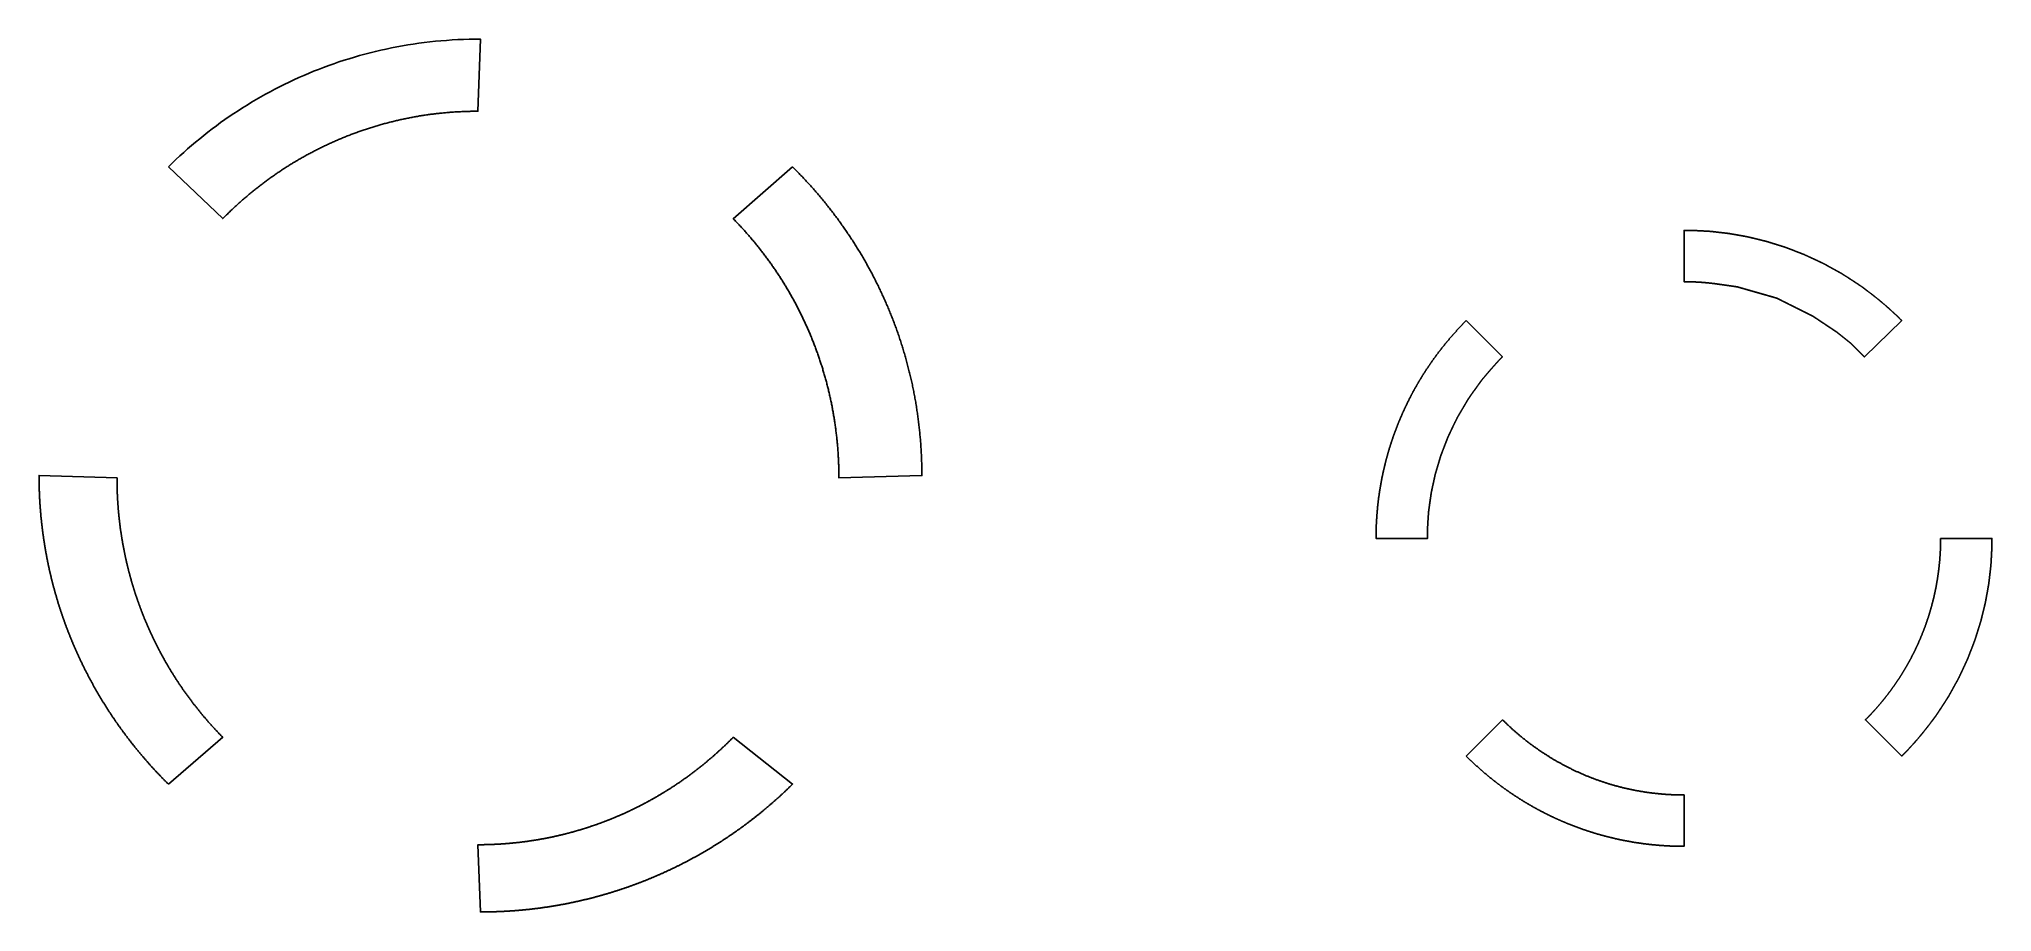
# Model space of a CAD drawing. Extents: x 96.6 to 135.8, y 142.9 to 160.4.
import ezdxf

# ---------------------------------------------------------------- set-up
doc = ezdxf.new("R2010")
doc.units = 0
doc.layers.add('Layer_2', color=7, linetype='CONTINUOUS')

msp = doc.modelspace()

# ---------------------------------------------------------------- linework, layer by layer
at = {"layer": 'Layer_2', "color": 7}
for points in [[(99.176456, 157.862791), (99.252038, 157.936637), (99.328506, 158.009589), (99.405852, 158.081637), (99.484067, 158.152777), (99.563146, 158.222994), (99.643074, 158.292282), (99.723849, 158.360636), (99.805456, 158.428042), (99.88789, 158.494491), (99.97114, 158.559981), (100.0552, 158.624497), (100.140062, 158.688034), (100.225713, 158.750583), (100.312147, 158.812133), (100.399356, 158.872678), (100.487328, 158.932207), (100.576058, 158.990714), (100.665537, 159.048189), (100.755755, 159.104625), (100.846701, 159.160008), (100.938372, 159.214336), (101.030755, 159.267597), (101.12384, 159.319785), (101.217623, 159.370887), (101.312094, 159.4209), (101.407242, 159.469809), (101.503059, 159.517612), (101.599537, 159.564294), (101.69667, 159.609853), (101.794443, 159.654275), (101.892854, 159.697554), (101.991888, 159.739681), (102.091541, 159.780646), (102.191803, 159.820442), (102.292664, 159.859061), (102.394117, 159.896492), (102.496154, 159.93273), (102.598762, 159.967762), (102.701937, 160.001584), (102.80567, 160.034183), (102.909949, 160.065552), (103.014769, 160.095682), (103.120117, 160.124567), (103.225987, 160.152197), (103.332373, 160.178557), (103.439259, 160.203646), (103.546645, 160.227466), (103.654516, 160.249987), (103.762866, 160.27121), (103.871686, 160.291135), (103.980965, 160.309733), (104.090696, 160.327005), (104.200873, 160.342951), (104.311484, 160.357542), (104.422521, 160.370806), (104.533974, 160.382688), (104.645838, 160.393215), (104.758101, 160.402359), (104.870755, 160.41012), (104.983794, 160.416498), (105.097205, 160.421465), (105.21098, 160.425021), (105.325113, 160.427279), (105.439594, 160.428126), (105.389406, 158.979417), (105.365982, 158.97938), (105.342557, 158.979267), (105.319161, 158.979078), (105.295793, 158.978816), (105.272425, 158.978534), (105.249085, 158.978251), (105.225746, 158.977687), (105.202434, 158.977122), (105.179151, 158.976558), (105.155896, 158.975711), (105.13264, 158.974865), (105.109414, 158.974018), (105.086215, 158.973171), (105.063016, 158.972042), (105.039846, 158.970914), (105.016704, 158.969785), (104.993561, 158.968656), (104.970447, 158.967245), (104.947362, 158.965834), (104.924276, 158.964422), (104.901218, 158.963011), (104.878189, 158.961318), (104.85516, 158.959625), (104.832158, 158.957931), (104.809186, 158.956238), (104.786213, 158.954262), (104.763268, 158.952287), (104.740352, 158.950311), (104.717463, 158.948336), (104.694575, 158.946078), (104.671715, 158.94382), (104.648883, 158.941562), (104.62608, 158.939305), (104.603276, 158.936765), (104.580501, 158.934225), (104.557754, 158.931685), (104.535007, 158.929145), (104.512288, 158.926322), (104.489597, 158.9235), (104.466935, 158.920593), (104.4443, 158.91763), (104.421666, 158.91461), (104.39906, 158.911506), (104.376482, 158.908345), (104.353933, 158.905099), (104.331383, 158.901797), (104.308862, 158.898411), (104.286369, 158.894968), (104.263904, 158.89144), (104.241467, 158.887856), (104.219031, 158.884187), (104.196622, 158.880461), (104.174242, 158.876651), (104.15189, 158.872785), (104.129566, 158.868834), (104.107271, 158.864826), (104.084975, 158.860734), (104.062708, 158.856585), (104.040469, 158.85238), (104.018258, 158.84809), (103.996075, 158.843744), (103.973921, 158.839313), (103.951794, 158.834826), (103.929668, 158.830254), (103.90757, 158.825626), (103.8855, 158.820941), (103.863459, 158.816171), (103.841446, 158.811345), (103.81946, 158.806434), (103.797504, 158.801467), (103.775575, 158.796416), (103.753646, 158.791307), (103.731746, 158.786143), (103.709874, 158.780893), (103.68803, 158.775588), (103.666214, 158.770225), (103.644426, 158.764778), (103.622667, 158.759275), (103.600936, 158.753715), (103.579233, 158.748071), (103.557558, 158.74237), (103.535912, 158.736584), (103.514294, 158.730742), (103.492704, 158.724844), (103.471114, 158.718861), (103.449552, 158.712821), (103.428018, 158.706725), (103.406513, 158.700573), (103.385036, 158.694336), (103.363587, 158.688042), (103.342166, 158.681692), (103.320774, 158.675258), (103.29941, 158.668766), (103.278074, 158.662219), (103.256766, 158.655587), (103.235486, 158.648898), (103.214235, 158.642153), (103.193012, 158.635323), (103.171817, 158.628437), (103.15065, 158.621494), (103.129512, 158.614495), (103.108402, 158.607411), (103.08732, 158.600271), (103.066266, 158.593074), (103.04524, 158.585821), (103.024243, 158.578484), (103.003274, 158.571089), (102.982333, 158.563639), (102.96142, 158.556132), (102.940536, 158.54854), (102.91968, 158.540892), (102.898852, 158.533187), (102.87808, 158.525426), (102.857308, 158.51758), (102.836593, 158.509678), (102.815906, 158.501719), (102.795248, 158.493704), (102.774617, 158.485632), (102.754015, 158.477476), (102.733441, 158.469264), (102.712895, 158.460994), (102.692378, 158.452669), (102.671888, 158.444287), (102.651427, 158.435848), (102.631023, 158.427325), (102.610646, 158.418746), (102.590298, 158.41011), (102.569978, 158.401417), (102.549686, 158.392668), (102.529423, 158.383863), (102.509187, 158.374973), (102.48898, 158.366027), (102.468801, 158.357024), (102.448679, 158.347964), (102.428585, 158.338849), (102.408519, 158.329676), (102.388481, 158.320448), (102.368471, 158.311134), (102.34849, 158.301765), (102.328537, 158.292338), (102.30864, 158.282856), (102.288772, 158.273317), (102.268932, 158.263721), (102.24912, 158.254069), (102.229336, 158.244361), (102.20958, 158.234596), (102.189881, 158.224746), (102.17021, 158.21484), (102.150568, 158.204878), (102.130953, 158.194859), (102.111395, 158.184784), (102.091865, 158.174652), (102.072364, 158.164464), (102.05289, 158.154219), (102.033445, 158.143918), (102.014057, 158.13356), (101.994696, 158.123146), (101.975364, 158.112676), (101.95606, 158.102149), (101.936812, 158.091566), (101.917593, 158.080926), (101.898402, 158.07023), (101.879239, 158.059477), (101.860133, 158.048668), (101.841054, 158.037774), (101.822004, 158.026852), (101.802983, 158.015874), (101.784017, 158.004839), (101.76508, 157.993747), (101.746171, 157.9826), (101.727319, 157.971395), (101.708495, 157.960135), (101.689699, 157.948818), (101.670931, 157.937444), (101.65222, 157.926014), (101.633536, 157.914528), (101.614882, 157.902985), (101.596255, 157.891385), (101.577685, 157.87973), (101.559143, 157.868017), (101.540629, 157.856249), (101.522172, 157.844424), (101.503742, 157.832542), (101.485342, 157.820604), (101.466997, 157.80861), (101.448681, 157.796559), (101.430393, 157.784451), (101.412161, 157.772288), (101.393958, 157.760067), (101.375811, 157.747791), (101.357692, 157.735486), (101.339602, 157.723124), (101.321568, 157.710707), (101.303562, 157.698232), (101.285585, 157.685702), (101.267664, 157.673115), (101.249771, 157.660471), (101.231934, 157.647771), (101.214126, 157.635015), (101.196346, 157.62223), (101.178622, 157.609389), (101.160927, 157.596491), (101.14326, 157.583537), (101.125649, 157.570527), (101.108067, 157.55746), (101.090541, 157.544337), (101.073043, 157.531185), (101.055602, 157.517977), (101.038189, 157.504713), (101.020804, 157.491392), (101.003475, 157.478014), (100.986203, 157.464581), (100.96896, 157.45109), (100.951744, 157.437572), (100.934585, 157.423997), (100.917454, 157.410366), (100.90038, 157.396678), (100.883333, 157.382934), (100.866344, 157.369161), (100.849382, 157.355332), (100.832477, 157.341447), (100.8156, 157.327505), (100.79878, 157.313507), (100.781987, 157.299481), (100.765252, 157.285398), (100.748544, 157.271258), (100.731893, 157.257063), (100.71527, 157.242839), (100.698704, 157.228558), (100.682165, 157.214221), (100.665684, 157.199828), (100.64923, 157.185406), (100.632833, 157.170928), (100.616464, 157.156394), (100.600152, 157.141803), (100.583867, 157.127184), (100.56764, 157.112508), (100.55144, 157.097776), (100.535297, 157.082988), (100.519182, 157.068171), (100.503124, 157.053298), (100.487122, 157.038369), (100.471148, 157.023411), (100.45523, 157.008397), (100.439341, 156.993326), (100.423509, 156.978227), (100.407732, 156.963072), (100.391984, 156.94786), (100.376293, 156.93262), (100.36063, 156.917324), (100.345023, 156.901971), (100.329472, 156.886561), (100.31395, 156.871124), (100.298484, 156.85563), (100.283047, 156.840108), (100.267666, 156.824529), (99.176456, 157.862791)], [(111.702731, 157.862791), (111.721499, 157.844192), (111.740211, 157.825537), (111.758865, 157.806826), (111.777464, 157.788058), (111.796006, 157.769234), (111.814491, 157.750353), (111.832921, 157.731416), (111.851293, 157.712423), (111.869609, 157.693373), (111.887869, 157.674266), (111.906044, 157.655132), (111.924191, 157.63594), (111.942253, 157.616693), (111.960259, 157.597389), (111.978209, 157.578028), (111.996101, 157.558612), (112.013938, 157.539138), (112.031718, 157.519608), (112.049441, 157.500022), (112.067109, 157.480408), (112.084719, 157.460737), (112.102273, 157.44101), (112.119771, 157.421226), (112.137213, 157.401386), (112.154569, 157.381489), (112.171869, 157.361536), (112.189113, 157.341554), (112.206301, 157.321517), (112.223431, 157.301422), (112.240506, 157.281272), (112.257524, 157.261065), (112.274485, 157.240801), (112.291362, 157.220509), (112.308183, 157.200161), (112.324947, 157.179756), (112.341654, 157.159295), (112.358305, 157.138778), (112.3749, 157.118232), (112.391438, 157.09763), (112.407892, 157.076971), (112.424289, 157.056256), (112.44063, 157.035513), (112.456914, 157.014713), (112.473142, 156.993857), (112.489313, 156.972944), (112.5054, 156.952003), (112.52143, 156.931006), (112.537404, 156.909952), (112.553321, 156.888842), (112.569182, 156.867703), (112.584958, 156.846508), (112.600678, 156.825257), (112.616341, 156.803978), (112.631948, 156.782642), (112.64747, 156.761249), (112.662936, 156.7398), (112.678345, 156.718323), (112.693698, 156.69679), (112.708967, 156.6752), (112.724178, 156.653581), (112.739334, 156.631907), (112.754404, 156.610176), (112.769419, 156.588416), (112.784376, 156.5666), (112.799278, 156.544728), (112.814094, 156.522828), (112.828855, 156.500871), (112.843558, 156.478858), (112.858177, 156.456816), (112.87274, 156.434718), (112.887246, 156.412592), (112.901668, 156.390409), (112.916033, 156.36817), (112.930342, 156.345903), (112.944566, 156.323579), (112.958733, 156.301199), (112.972844, 156.27879), (112.986871, 156.256325), (113.000841, 156.233832), (113.014754, 156.211283), (113.028583, 156.188677), (113.042356, 156.166042), (113.056043, 156.143352), (113.069675, 156.120633), (113.08325, 156.097858), (113.09674, 156.075054), (113.110174, 156.052194), (113.123551, 156.029278), (113.136844, 156.006333), (113.15008, 155.983332), (113.163231, 155.960302), (113.176327, 155.937217), (113.189337, 155.914103), (113.202291, 155.890932), (113.215189, 155.867734), (113.228001, 155.844478), (113.240758, 155.821195), (113.25343, 155.797855), (113.266045, 155.774487), (113.278576, 155.751063), (113.29105, 155.72761), (113.303439, 155.704101), (113.315773, 155.680564), (113.328049, 155.65697), (113.340241, 155.633348), (113.352377, 155.60967), (113.364428, 155.585963), (113.376422, 155.562228), (113.388332, 155.538437), (113.400157, 155.514617), (113.411926, 155.490741), (113.42361, 155.466837), (113.435237, 155.442876), (113.44678, 155.418887), (113.458267, 155.39487), (113.469668, 155.370797), (113.481014, 155.346695), (113.492274, 155.322537), (113.503479, 155.29835), (113.514598, 155.274136), (113.525661, 155.249864), (113.53664, 155.225565), (113.547562, 155.201209), (113.558399, 155.176825), (113.569152, 155.152413), (113.579848, 155.127944), (113.590459, 155.103448), (113.601015, 155.078894), (113.611485, 155.054313), (113.621871, 155.029703), (113.6322, 155.005065), (113.642445, 154.98037), (113.652605, 154.955648), (113.662708, 154.930897), (113.672727, 154.90609), (113.68269, 154.881254), (113.692567, 154.85639), (113.702361, 154.83147), (113.712097, 154.806522), (113.721749, 154.781545), (113.731317, 154.756512), (113.740827, 154.73145), (113.750254, 154.706361), (113.759595, 154.681215), (113.76888, 154.656041), (113.778081, 154.630838), (113.787197, 154.605608), (113.796256, 154.58032), (113.805231, 154.555005), (113.814121, 154.529662), (113.822926, 154.50429), (113.831675, 154.478862), (113.840339, 154.453405), (113.848919, 154.42792), (113.857442, 154.402408), (113.86588, 154.376838), (113.874234, 154.351241), (113.882503, 154.325615), (113.890716, 154.299961), (113.898844, 154.274279), (113.906887, 154.248568), (113.914846, 154.222801), (113.922748, 154.197006), (113.930565, 154.171183), (113.938298, 154.145331), (113.945947, 154.119423), (113.95351, 154.093487), (113.961017, 154.067523), (113.96844, 154.04153), (113.975777, 154.015509), (113.983031, 153.98946), (113.990227, 153.963383), (113.997339, 153.937249), (114.004367, 153.911087), (114.011309, 153.884897), (114.018167, 153.858678), (114.024941, 153.832432), (114.031657, 153.806157), (114.03829, 153.779854), (114.044837, 153.753522), (114.0513, 153.727134), (114.057678, 153.700718), (114.063972, 153.674274), (114.070209, 153.647802), (114.076361, 153.621301), (114.082429, 153.594772), (114.088412, 153.568215), (114.094311, 153.54163), (114.100125, 153.515016), (114.105854, 153.488374), (114.111498, 153.461704), (114.117058, 153.435006), (114.122561, 153.40828), (114.12798, 153.381497), (114.133314, 153.354714), (114.138563, 153.327875), (114.143728, 153.301007), (114.148808, 153.274111), (114.153803, 153.247187), (114.158714, 153.220235), (114.16354, 153.193255), (114.168281, 153.166246), (114.172938, 153.139209), (114.17751, 153.112144), (114.181997, 153.085051), (114.1864, 153.057929), (114.190718, 153.030779), (114.194951, 153.00363), (114.1991, 152.976423), (114.203164, 152.949189), (114.207143, 152.921954), (114.211038, 152.894664), (114.214848, 152.867373), (114.218573, 152.840054), (114.222214, 152.812706), (114.22577, 152.785331), (114.229241, 152.757927), (114.232628, 152.730495), (114.23593, 152.703035), (114.239147, 152.675546), (114.24228, 152.64803), (114.245328, 152.620485), (114.248291, 152.592912), (114.25117, 152.56531), (114.253992, 152.537709), (114.256814, 152.510079), (114.259354, 152.482422), (114.261894, 152.454736), (114.264434, 152.427021), (114.266692, 152.399279), (114.26895, 152.371508), (114.271208, 152.343709), (114.273183, 152.315882), (114.275159, 152.288055), (114.277134, 152.2602), (114.278828, 152.232316), (114.280521, 152.204404), (114.282214, 152.176464), (114.283908, 152.148496), (114.285319, 152.120528), (114.28673, 152.092532), (114.288141, 152.064507), (114.28927, 152.036454), (114.290399, 152.008373), (114.291528, 151.980292), (114.292374, 151.952182), (114.293221, 151.924045), (114.294068, 151.895879), (114.294632, 151.867713), (114.295197, 151.839519), (114.295761, 151.811294), (114.296043, 151.783049), (114.296325, 151.754785), (114.296554, 151.726495), (114.29669, 151.698185), (114.296735, 151.669856), (112.632278, 151.620004), (112.632242, 151.643795), (112.632129, 151.667587), (112.631945, 151.69135), (112.631686, 151.715113), (112.631403, 151.738848), (112.631121, 151.762554), (112.630557, 151.786261), (112.629992, 151.80994), (112.629428, 151.83359), (112.628863, 151.85724), (112.628017, 151.880862), (112.62717, 151.904456), (112.626323, 151.92805), (112.625195, 151.951615), (112.624066, 151.975152), (112.622937, 151.99869), (112.621808, 152.022199), (112.620397, 152.04568), (112.618986, 152.069161), (112.617575, 152.092613), (112.616163, 152.116038), (112.61447, 152.139434), (112.612777, 152.16283), (112.611083, 152.186198), (112.60939, 152.209538), (112.607415, 152.232878), (112.605439, 152.256189), (112.603463, 152.279473), (112.601488, 152.302728), (112.59923, 152.325983), (112.596972, 152.34921), (112.594715, 152.372408), (112.592457, 152.395579), (112.589917, 152.418749), (112.587377, 152.441892), (112.584837, 152.465006), (112.582297, 152.488091), (112.579475, 152.511177), (112.576652, 152.534235), (112.573802, 152.557264), (112.570895, 152.580265), (112.567903, 152.603238), (112.564855, 152.626211), (112.561723, 152.649156), (112.558534, 152.672072), (112.55526, 152.69496), (112.55193, 152.717848), (112.548543, 152.740708), (112.545072, 152.76354), (112.541544, 152.786344), (112.537931, 152.809119), (112.534263, 152.831866), (112.530509, 152.854585), (112.526699, 152.877304), (112.522833, 152.899995), (112.518881, 152.922657), (112.514874, 152.945291), (112.510782, 152.967897), (112.506633, 152.990503), (112.502428, 153.013081), (112.498138, 153.035631), (112.493792, 153.058152), (112.489361, 153.080645), (112.484874, 153.10311), (112.48033, 153.125547), (112.475701, 153.147955), (112.471017, 153.170335), (112.466247, 153.192716), (112.461421, 153.215068), (112.456539, 153.237391), (112.451571, 153.259687), (112.446548, 153.281954), (112.441468, 153.304193), (112.436303, 153.326404), (112.431082, 153.348587), (112.425805, 153.370741), (112.420442, 153.392868), (112.415024, 153.414994), (112.409549, 153.437064), (112.403989, 153.459105), (112.398373, 153.481147), (112.3927, 153.50316), (112.386943, 153.525145), (112.381129, 153.547102), (112.375259, 153.569031), (112.369332, 153.590931), (112.363321, 153.612803), (112.357253, 153.634647), (112.351129, 153.656463), (112.34492, 153.678251), (112.338654, 153.70001), (112.332333, 153.721741), (112.325954, 153.743444), (112.319491, 153.765119), (112.312972, 153.786765), (112.306396, 153.808383), (112.299736, 153.829973), (112.293019, 153.851535), (112.286246, 153.873069), (112.279416, 153.894574), (112.27253, 153.916051), (112.265559, 153.9375), (112.258531, 153.958921), (112.251448, 153.980313), (112.244307, 154.001677), (112.237083, 154.023013), (112.229801, 154.044321), (112.222463, 154.065601), (112.215069, 154.086824), (112.207619, 154.108047), (112.200083, 154.129214), (112.192491, 154.150352), (112.184843, 154.171462), (112.177139, 154.192544), (112.169377, 154.213598), (112.161532, 154.234624), (112.153629, 154.255621), (112.145671, 154.27659), (112.137656, 154.297531), (112.129584, 154.318444), (112.121456, 154.339328), (112.113272, 154.360156), (112.105003, 154.380956), (112.096677, 154.401727), (112.088295, 154.422471), (112.079857, 154.443186), (112.071362, 154.463873), (112.06281, 154.484531), (112.054203, 154.505162), (112.04551, 154.525736), (112.036761, 154.546282), (112.027956, 154.566799), (112.019094, 154.587288), (112.010176, 154.60775), (112.001201, 154.628182), (111.99217, 154.648559), (111.983083, 154.668907), (111.973939, 154.689227), (111.964738, 154.709519), (111.955481, 154.729782), (111.94614, 154.750018), (111.936742, 154.770225), (111.927287, 154.790376), (111.917776, 154.810498), (111.908209, 154.830592), (111.898585, 154.850658), (111.888905, 154.870668), (111.879168, 154.890649), (111.869375, 154.910602), (111.859526, 154.930527), (111.84962, 154.950424), (111.839657, 154.970264), (111.829638, 154.990076), (111.819563, 155.00986), (111.809431, 155.029615), (111.799243, 155.049314), (111.788998, 155.068985), (111.778697, 155.088628), (111.76834, 155.108242), (111.757926, 155.1278), (111.747455, 155.14733), (111.736928, 155.166832), (111.726345, 155.186305), (111.715705, 155.205722), (111.705009, 155.225111), (111.694256, 155.244471), (111.683447, 155.263775), (111.672582, 155.283051), (111.66166, 155.302298), (111.650681, 155.321518), (111.639646, 155.340681), (111.628555, 155.359815), (111.617407, 155.378922), (111.606203, 155.397972), (111.594942, 155.416994), (111.583625, 155.435987), (111.572252, 155.454924), (111.560822, 155.473833), (111.549335, 155.492714), (111.537792, 155.511538), (111.526221, 155.530334), (111.514594, 155.549102), (111.50291, 155.567813), (111.491169, 155.586496), (111.479372, 155.605151), (111.467519, 155.62375), (111.455609, 155.64232), (111.443643, 155.660862), (111.43162, 155.679347), (111.419541, 155.697805), (111.407406, 155.716206), (111.395242, 155.734578), (111.383022, 155.752923), (111.370745, 155.771211), (111.358412, 155.78947), (111.346022, 155.807674), (111.333576, 155.825849), (111.321074, 155.843996), (111.308543, 155.862086), (111.295956, 155.880148), (111.283313, 155.898154), (111.270613, 155.916132), (111.257856, 155.934053), (111.245043, 155.951946), (111.232202, 155.969782), (111.219305, 155.98759), (111.206351, 156.00537), (111.19334, 156.023094), (111.180273, 156.040789), (111.16715, 156.058428), (111.153998, 156.076039), (111.14079, 156.093593), (111.127526, 156.111119), (111.114205, 156.128589), (111.100828, 156.14603), (111.087422, 156.163415), (111.07396, 156.180772), (111.060442, 156.1981), (111.046867, 156.215372), (111.033264, 156.232588), (111.019604, 156.249775), (111.005888, 156.266906), (110.992116, 156.284008), (110.978315, 156.301055), (110.964458, 156.318073), (110.950544, 156.335034), (110.936574, 156.351968), (110.922548, 156.368844), (110.908493, 156.385693), (110.894382, 156.402485), (110.880215, 156.419249), (110.866019, 156.435957), (110.851767, 156.452636), (110.837458, 156.469259), (110.823093, 156.485826), (110.808699, 156.502364), (110.79425, 156.518846), (110.779772, 156.535299), (110.765237, 156.551696), (110.750646, 156.568065), (110.735999, 156.584378), (110.721323, 156.600634), (110.706591, 156.616861), (110.691803, 156.633033), (110.676986, 156.649176), (110.662113, 156.665262), (110.647184, 156.681293), (110.632226, 156.697295), (110.617212, 156.71324), (110.602141, 156.729158), (110.587042, 156.745018), (110.571887, 156.760823), (110.556675, 156.776599), (110.541435, 156.792319), (110.526139, 156.807982), (110.510814, 156.823617), (111.702731, 157.862791)], [(133.960881, 154.777501), (133.957608, 154.780774), (133.954334, 154.784048), (133.95106, 154.787322), (133.947786, 154.790596), (133.944484, 154.793869), (133.941182, 154.797143), (133.93788, 154.800389), (133.934578, 154.803634), (133.931276, 154.80688), (133.927974, 154.810125), (133.924672, 154.813371), (133.92137, 154.816617), (133.918068, 154.819862), (133.914766, 154.823108), (133.911464, 154.826353), (133.908134, 154.829599), (133.904804, 154.832844), (133.901474, 154.83609), (133.898143, 154.839335), (133.894813, 154.842581), (133.891483, 154.845798), (133.888153, 154.849016), (133.884822, 154.852233), (133.881492, 154.85545), (133.878162, 154.858668), (133.874832, 154.861885), (133.871502, 154.865102), (133.868171, 154.86832), (133.864841, 154.871537), (133.861483, 154.874726), (133.858124, 154.877915), (133.854766, 154.881104), (133.851407, 154.884293), (133.848049, 154.887483), (133.84469, 154.890672), (133.841332, 154.893861), (133.837974, 154.89705), (133.834615, 154.900239), (133.831257, 154.903428), (133.827898, 154.906617), (133.824512, 154.909806), (133.821125, 154.912995), (133.817738, 154.916156), (133.814352, 154.919317), (133.810965, 154.922478), (133.807578, 154.925639), (133.804192, 154.9288), (133.800805, 154.931961), (133.797418, 154.935122), (133.794032, 154.938283), (133.790645, 154.941443), (133.787258, 154.944604), (133.783843, 154.947765), (133.780428, 154.950898), (133.777014, 154.954031), (133.773599, 154.957163), (133.770184, 154.960296), (133.766769, 154.963429), (133.763354, 154.966561), (133.759939, 154.969694), (133.756524, 154.972827), (133.753109, 154.975959), (133.749694, 154.979092), (133.74628, 154.982225), (133.742836, 154.985329), (133.739393, 154.988433), (133.73595, 154.991538), (133.732507, 154.994642), (133.729064, 154.997747), (133.725621, 155.000851), (133.722178, 155.003956), (133.718735, 155.00706), (133.715292, 155.010165), (133.711848, 155.013269), (133.708405, 155.016373), (133.704962, 155.01945), (133.701491, 155.022526), (133.69802, 155.025602), (133.694548, 155.028678), (133.691077, 155.031755), (133.687606, 155.034831), (133.684134, 155.037907), (133.680663, 155.040983), (133.677192, 155.044059), (133.67372, 155.047136), (133.670249, 155.050212), (133.666778, 155.05326), (133.663306, 155.056308), (133.659807, 155.059356), (133.656307, 155.062404), (133.652808, 155.065452), (133.649308, 155.0685), (133.645808, 155.071548), (133.642309, 155.074596), (133.638809, 155.077644), (133.63531, 155.080692), (133.63181, 155.08374), (133.628311, 155.08676), (133.624811, 155.089779), (133.621312, 155.092799), (133.617784, 155.095819), (133.614256, 155.098839), (133.610728, 155.101859), (133.6072, 155.104878), (133.603673, 155.107898), (133.600145, 155.110918), (133.596617, 155.113938), (133.593089, 155.116929), (133.589562, 155.119921), (133.586034, 155.122912), (133.582506, 155.125904), (133.578978, 155.128895), (133.575422, 155.131887), (133.571866, 155.134879), (133.56831, 155.13787), (133.564754, 155.140862), (133.561198, 155.143853), (133.557642, 155.146845), (133.554086, 155.149836), (133.55053, 155.1528), (133.546974, 155.155763), (133.543418, 155.158726), (133.539862, 155.16169), (133.536306, 155.164653), (133.532722, 155.167616), (133.529138, 155.17058), (133.525554, 155.173543), (133.521969, 155.176506), (133.518385, 155.17947), (133.514801, 155.182405), (133.511217, 155.18534), (133.507632, 155.188275), (133.504048, 155.19121), (133.500464, 155.194145), (133.49688, 155.19708), (133.493296, 155.200015), (133.489711, 155.202951), (133.486127, 155.205886), (133.482515, 155.208821), (133.478902, 155.211756), (133.47529, 155.214663), (133.471677, 155.21757), (133.468065, 155.220477), (133.464452, 155.223383), (133.46084, 155.22629), (133.457228, 155.229197), (133.453615, 155.232104), (133.450003, 155.235011), (133.44639, 155.237918), (133.442778, 155.240825), (133.439165, 155.243732), (133.435525, 155.24661), (133.431884, 155.249489), (133.428243, 155.252368), (133.424603, 155.255246), (133.420962, 155.258125), (133.417321, 155.261004), (133.413681, 155.263882), (133.41004, 155.266761), (133.406399, 155.26964), (133.402759, 155.272518), (133.399118, 155.275369), (133.395477, 155.278219), (133.391837, 155.28107), (133.388168, 155.28392), (133.384499, 155.286771), (133.38083, 155.289621), (133.377161, 155.292471), (133.373492, 155.295322), (133.369823, 155.298172), (133.366154, 155.301023), (133.362486, 155.303873), (133.358817, 155.306695), (133.355148, 155.309518), (133.351479, 155.31234), (133.347782, 155.315162), (133.344085, 155.317984), (133.340388, 155.320807), (133.33669, 155.323629), (133.332993, 155.326451), (133.329296, 155.329273), (133.325599, 155.332095), (133.321902, 155.334918), (133.318205, 155.33774), (133.314508, 155.340562), (133.310811, 155.343384), (133.307114, 155.346207), (133.303416, 155.349029), (133.299719, 155.351851), (133.295994, 155.354673), (133.292269, 155.357495), (133.288543, 155.360318), (133.284818, 155.36314), (133.281093, 155.365962), (133.277367, 155.368784), (133.273642, 155.371607), (133.269917, 155.374429), (133.266191, 155.377251), (133.262466, 155.380073), (133.258741, 155.382895), (133.255015, 155.385718), (133.25129, 155.38854), (133.247536, 155.391362), (133.243783, 155.394184), (133.240029, 155.397007), (133.236276, 155.399829), (133.232522, 155.402651), (133.228769, 155.405473), (133.225015, 155.408295), (133.221262, 155.411118), (133.217508, 155.41394), (133.213754, 155.416762), (133.210001, 155.419584), (133.206247, 155.422407), (133.202494, 155.425229), (133.198712, 155.428051), (133.19493, 155.430873), (133.191148, 155.433695), (133.187367, 155.436518), (133.183585, 155.43934), (133.179803, 155.442162), (133.176021, 155.444984), (133.17224, 155.447807), (133.168458, 155.450629), (133.164676, 155.453451), (133.160894, 155.456273), (133.157112, 155.459095), (133.153331, 155.461918), (133.149549, 155.46474), (133.145739, 155.46728), (133.141929, 155.46982), (133.138119, 155.47236), (133.134309, 155.4749), (133.130499, 155.47744), (133.126689, 155.47998), (133.122879, 155.48252), (133.119069, 155.48506), (133.115259, 155.4876), (133.111449, 155.49014), (133.107639, 155.49268), (133.103829, 155.49522), (133.100019, 155.49776), (133.096181, 155.5003), (133.092342, 155.50284), (133.088504, 155.50538), (133.084666, 155.50792), (133.080828, 155.51046), (133.07699, 155.513), (133.073151, 155.51554), (133.069313, 155.51808), (133.065475, 155.52062), (133.061637, 155.52316), (133.057798, 155.5257), (133.05396, 155.52824), (133.050122, 155.53078), (133.046284, 155.53332), (133.042417, 155.53586), (133.038551, 155.5384), (133.034684, 155.54094), (133.030818, 155.54348), (133.026952, 155.54602), (133.023085, 155.54856), (133.019219, 155.5511), (133.015352, 155.55364), (133.011486, 155.55618), (133.007619, 155.55872), (133.003753, 155.56126), (132.999886, 155.5638), (132.99602, 155.56634), (132.992125, 155.56888), (132.988231, 155.57142), (132.984336, 155.57396), (132.980441, 155.5765), (132.976547, 155.57904), (132.972652, 155.58158), (132.968757, 155.58412), (132.964863, 155.58666), (132.960968, 155.5892), (132.957073, 155.59174), (132.953179, 155.59428), (132.949284, 155.59682), (132.945389, 155.59936), (132.941495, 155.6019), (132.9376, 155.60444), (132.933677, 155.60698), (132.929754, 155.60952), (132.925831, 155.61206), (132.921908, 155.6146), (132.917986, 155.61714), (132.914063, 155.61968), (132.91014, 155.62222), (132.906217, 155.62476), (132.902294, 155.6273), (132.898371, 155.62984), (132.894448, 155.63238), (132.890525, 155.63492), (132.886602, 155.63746), (132.88268, 155.64), (132.878728, 155.64254), (132.874777, 155.64508), (132.870826, 155.64762), (132.866875, 155.65016), (132.862924, 155.6527), (132.858973, 155.65524), (132.855022, 155.65778), (132.851071, 155.66032), (132.84712, 155.66286), (132.843168, 155.6654), (132.839217, 155.66794), (132.835266, 155.67048), (132.831315, 155.67302), (132.827364, 155.67556), (132.823413, 155.6781), (132.819434, 155.68064), (132.815454, 155.68318), (132.811475, 155.68572), (132.807496, 155.68826), (132.803516, 155.6908), (132.799537, 155.69334), (132.795558, 155.69588), (132.791578, 155.69842), (132.787599, 155.70096), (132.78362, 155.7035), (132.77964, 155.70604), (132.775661, 155.70858), (132.771653, 155.71112), (132.767674, 155.713378), (132.763666, 155.715918), (132.759659, 155.718175), (132.755651, 155.720433), (132.751644, 155.722691), (132.747636, 155.724949), (132.743629, 155.727207), (132.739621, 155.729464), (132.735614, 155.731722), (132.731606, 155.73398), (132.727598, 155.736238), (132.723591, 155.738495), (132.719583, 155.740753), (132.715576, 155.743011), (132.71154, 155.745269), (132.707504, 155.747527), (132.703468, 155.749784), (132.699433, 155.752042), (132.695397, 155.7543), (132.691361, 155.756558), (132.687325, 155.758815), (132.68329, 155.761073), (132.679254, 155.763331), (132.675218, 155.765589), (132.671182, 155.767847), (132.667146, 155.770104), (132.663111, 155.772362), (132.659075, 155.77462), (132.655039, 155.776878), (132.651003, 155.779135), (132.646939, 155.781393), (132.642875, 155.783651), (132.638811, 155.785909), (132.634747, 155.788167), (132.630683, 155.790424), (132.626619, 155.792682), (132.622555, 155.79494), (132.618491, 155.797198), (132.614427, 155.799455), (132.610363, 155.801713), (132.606299, 155.803971), (132.602235, 155.806229), (132.598171, 155.808487), (132.594079, 155.810744), (132.589987, 155.813002), (132.585895, 155.81526), (132.581802, 155.817518), (132.57771, 155.819775), (132.573618, 155.822033), (132.569526, 155.824291), (132.565434, 155.826549), (132.561341, 155.828807), (132.557249, 155.831064), (132.553157, 155.833322), (132.549065, 155.83558), (132.544972, 155.837838), (132.54088, 155.840095), (132.536788, 155.842353), (132.532668, 155.844611), (132.528547, 155.846869), (132.524427, 155.849127), (132.520306, 155.851384), (132.516186, 155.853642), (132.512065, 155.8559), (132.507945, 155.858158), (132.503824, 155.860415), (132.499704, 155.862673), (132.495584, 155.864931), (132.491463, 155.867189), (132.487343, 155.869447), (132.483222, 155.871704), (132.479102, 155.873962), (132.474981, 155.87622), (132.470833, 155.878478), (132.466712, 155.880735), (132.462564, 155.882993), (132.458415, 155.885251), (132.454266, 155.887509), (132.450118, 155.889767), (132.445969, 155.892024), (132.44182, 155.894282), (132.437672, 155.89654), (132.433523, 155.898798), (132.429374, 155.901055), (132.425226, 155.903313), (132.421077, 155.905571), (132.416928, 155.907829), (132.41278, 155.910087), (132.408631, 155.912344), (132.404482, 155.914602), (132.400334, 155.91686), (132.396157, 155.919118), (132.39198, 155.921375), (132.387803, 155.923633), (132.383626, 155.925891), (132.379449, 155.927867), (132.375272, 155.929842), (132.371095, 155.931818), (132.366918, 155.933793), (132.362742, 155.935769), (132.358565, 155.937744), (132.354388, 155.93972), (132.350211, 155.941695), (132.346034, 155.943671), (132.341857, 155.945647), (132.337652, 155.947622), (132.333447, 155.949598), (132.329242, 155.951573), (132.325037, 155.953549), (132.320832, 155.955524), (132.316626, 155.9575), (132.312421, 155.959475), (132.308216, 155.961451), (132.304011, 155.963427), (132.299806, 155.965402), (132.295601, 155.967378), (132.291396, 155.969353), (132.287191, 155.971329), (132.282986, 155.973304), (132.27878, 155.97528), (132.274575, 155.977255), (132.270342, 155.979231), (132.266109, 155.981207), (132.261875, 155.983182), (132.257642, 155.985158), (132.253409, 155.987133), (132.249175, 155.989109), (132.244942, 155.991084), (132.240709, 155.99306), (132.236475, 155.995035), (132.232242, 155.997011), (132.228009, 155.998987), (132.223775, 156.000962), (132.219542, 156.002938), (132.215309, 156.004913), (132.211047, 156.006889), (132.206814, 156.008864), (132.202552, 156.01084), (132.198291, 156.012815), (132.194029, 156.014791), (132.189768, 156.016767), (132.185506, 156.018742), (132.181244, 156.020718), (132.176983, 156.022693), (132.172721, 156.024669), (132.16846, 156.026644), (132.164198, 156.02862), (132.159937, 156.030595), (132.155675, 156.032571), (132.151414, 156.034547), (132.147152, 156.036522), (132.14289, 156.038498), (132.138601, 156.040473), (132.134311, 156.042449), (132.130021, 156.044424), (132.125731, 156.0464), (132.121442, 156.048375), (132.117152, 156.050351), (132.112862, 156.052327), (132.108572, 156.054302), (132.104282, 156.056278), (132.099993, 156.058253), (132.095703, 156.060229), (132.091413, 156.062204), (132.087123, 156.06418), (132.082834, 156.066155), (132.078544, 156.068131), (132.074254, 156.070107), (132.069964, 156.072082), (132.065674, 156.074058), (132.061356, 156.076033), (132.057038, 156.078009), (132.05272, 156.079984), (132.048402, 156.08196), (132.044084, 156.083935), (132.039766, 156.085911), (132.035448, 156.087887), (132.03113, 156.089862), (132.026812, 156.091838), (132.022494, 156.093813), (132.018176, 156.095789), (132.013858, 156.097764), (132.00954, 156.09974), (132.005222, 156.101715), (132.000904, 156.103691), (131.996558, 156.105667), (131.992212, 156.10736), (131.987866, 156.109053), (131.98352, 156.110747), (131.979173, 156.11244), (131.974827, 156.114133), (131.970481, 156.115827), (131.966135, 156.11752), (131.961788, 156.119213), (131.957442, 156.120907), (131.953096, 156.1226), (131.94875, 156.124293), (131.944404, 156.125987), (131.940057, 156.12768), (131.935711, 156.129373), (131.931365, 156.131067), (131.927019, 156.13276), (131.922672, 156.134453), (131.918298, 156.136147), (131.913924, 156.13784), (131.909549, 156.139533), (131.905175, 156.141227), (131.9008, 156.14292), (131.896426, 156.144613), (131.892051, 156.146307), (131.887677, 156.148), (131.883302, 156.149693), (131.878928, 156.151387), (131.874554, 156.15308), (131.870179, 156.154773), (131.865805, 156.156467), (131.86143, 156.15816), (131.857056, 156.159853), (131.852681, 156.161547), (131.848307, 156.16324), (131.843904, 156.164933), (131.839502, 156.166627), (131.835099, 156.16832), (131.830696, 156.170013), (131.826294, 156.171707), (131.821891, 156.1734), (131.817488, 156.175093), (131.813086, 156.176787), (131.808683, 156.17848), (131.80428, 156.180173), (131.799878, 156.181867), (131.795475, 156.18356), (131.791072, 156.185253), (131.78667, 156.186947), (131.782267, 156.18864), (131.777864, 156.190333), (131.773462, 156.192027), (131.769031, 156.19372), (131.764628, 156.195413), (131.760197, 156.197107), (131.755766, 156.1988), (131.751335, 156.200493), (131.746904, 156.202187), (131.742474, 156.20388), (131.738043, 156.205573), (131.733612, 156.207267), (131.729181, 156.20896), (131.72475, 156.210653), (131.720319, 156.212347), (131.715888, 156.21404), (131.711457, 156.215733), (131.707026, 156.217427), (131.702596, 156.21912), (131.698165, 156.220813), (131.693734, 156.222507), (131.689275, 156.2242), (131.684816, 156.225893), (131.680356, 156.227587), (131.675897, 156.22928), (131.671438, 156.230973), (131.666979, 156.232667), (131.66252, 156.23436), (131.658061, 156.236053), (131.653602, 156.237747), (131.649143, 156.23944), (131.644684, 156.241133), (131.640224, 156.242827), (131.635765, 156.24452), (131.631306, 156.246213), (131.626847, 156.247907), (131.622388, 156.2496), (131.617901, 156.251293), (131.613442, 156.252704), (131.608954, 156.254115), (131.604467, 156.255527), (131.59998, 156.256938), (131.595492, 156.258349), (131.591005, 156.25976), (131.586518, 156.261171), (131.58203, 156.262582), (131.577543, 156.263993), (131.573056, 156.265404), (131.568568, 156.266815), (131.564081, 156.268227), (131.559594, 156.269638), (131.555106, 156.271049), (131.550619, 156.27246), (131.546132, 156.273871), (131.541644, 156.275282), (131.537157, 156.276693), (131.532641, 156.278104), (131.528154, 156.279515), (131.523638, 156.280927), (131.519123, 156.282338), (131.514607, 156.283749), (131.510092, 156.28516), (131.505576, 156.286571), (131.501061, 156.287982), (131.496545, 156.289393), (131.49203, 156.290804), (131.487514, 156.292215), (131.482998, 156.293627), (131.478483, 156.295038), (131.473967, 156.296449), (131.469452, 156.29786), (131.464936, 156.299271), (131.460421, 156.300682), (131.455905, 156.302093), (131.45139, 156.303504), (131.446846, 156.304915), (131.442302, 156.306327), (131.437758, 156.307738), (131.433214, 156.309149), (131.428671, 156.31056), (131.424127, 156.311971), (131.419583, 156.313382), (131.415039, 156.314793), (131.410496, 156.316204), (131.405952, 156.317615), (131.401408, 156.319027), (131.396864, 156.320438), (131.39232, 156.321849), (131.387777, 156.32326), (131.383233, 156.324671), (131.378689, 156.326082), (131.374145, 156.327493), (131.369602, 156.328904), (131.365058, 156.330315), (131.360514, 156.331727), (131.35597, 156.333138), (131.351398, 156.334549), (131.346826, 156.33596), (131.342254, 156.337371), (131.337682, 156.338782), (131.33311, 156.340193), (131.328538, 156.341604), (131.323966, 156.343015), (131.319394, 156.344427), (131.314822, 156.345838), (131.31025, 156.347249), (131.305678, 156.34866), (131.301106, 156.350071), (131.296534, 156.351482), (131.291962, 156.352893), (131.28739, 156.354304), (131.282818, 156.355715), (131.278246, 156.357127), (131.273646, 156.358538), (131.269046, 156.359949), (131.264446, 156.36136), (131.259845, 156.362771), (131.255245, 156.364182), (131.250645, 156.365593), (131.246045, 156.367004), (131.241444, 156.368415), (131.236844, 156.369827), (131.232244, 156.370955), (131.227644, 156.372084), (131.223044, 156.373213), (131.218443, 156.374342), (131.213843, 156.375471), (131.209243, 156.3766), (131.204643, 156.377729), (131.200042, 156.378858), (131.195442, 156.379987), (131.190842, 156.381115), (131.186242, 156.382244), (131.181642, 156.383373), (131.177013, 156.384502), (131.172385, 156.385631), (131.167756, 156.38676), (131.163128, 156.387889), (131.158499, 156.389018), (131.153871, 156.390147), (131.149242, 156.391275), (131.144614, 156.392404), (131.139986, 156.393533), (131.135357, 156.394662), (131.130729, 156.395791), (131.1261, 156.39692), (131.121472, 156.398049), (131.116843, 156.399178), (131.112215, 156.400307), (131.107586, 156.401435), (131.102958, 156.402564), (131.09833, 156.403693), (131.093701, 156.404822), (131.089044, 156.405951), (131.084416, 156.40708), (131.079759, 156.408209), (131.075103, 156.409338), (131.070446, 156.410467), (131.065789, 156.411595), (131.061133, 156.412724), (131.056476, 156.413853), (131.051819, 156.414982), (131.047163, 156.416111), (131.042506, 156.41724), (131.037849, 156.418369), (131.033193, 156.419498), (131.028536, 156.420627), (131.023879, 156.421755), (131.019223, 156.422884), (131.014566, 156.424013), (131.009909, 156.425142), (131.005253, 156.426271), (131.000596, 156.4274), (130.995939, 156.428529), (130.991283, 156.429658), (130.986626, 156.430787), (130.981941, 156.431915), (130.977256, 156.433044), (130.972571, 156.434173), (130.967886, 156.435302), (130.963202, 156.436431), (130.958517, 156.43756), (130.953832, 156.438689), (130.949147, 156.439818), (130.944462, 156.440947), (130.939777, 156.442075), (130.935092, 156.443204), (130.930407, 156.444333), (130.925722, 156.445462), (130.921038, 156.446591), (130.916353, 156.44772), (130.911668, 156.448849), (130.906983, 156.449978), (130.902298, 156.451107), (130.897613, 156.452235), (130.8929, 156.453364), (130.888187, 156.454493), (130.883502, 156.455622), (130.878789, 156.456751), (130.874076, 156.45788), (130.869363, 156.459009), (130.86465, 156.460138), (130.859936, 156.460984), (130.855223, 156.461831), (130.85051, 156.462678), (130.845797, 156.463524), (130.841084, 156.464371), (130.836371, 156.465218), (130.831658, 156.466064), (130.826945, 156.466911), (130.822232, 156.467758), (130.817518, 156.468604), (130.812805, 156.469451), (130.808092, 156.470298), (130.803379, 156.471144), (130.798638, 156.471991), (130.793925, 156.472838), (130.789183, 156.473684), (130.784442, 156.474531), (130.779701, 156.475378), (130.774959, 156.476224), (130.770218, 156.477071), (130.765477, 156.477918), (130.760735, 156.478764), (130.755994, 156.479611), (130.751253, 156.480458), (130.746511, 156.481304), (130.74177, 156.482151), (130.737029, 156.482998), (130.732287, 156.483844), (130.727546, 156.484691), (130.722805, 156.485538), (130.718063, 156.486384), (130.713322, 156.487231), (130.708581, 156.488078), (130.703839, 156.488924), (130.699098, 156.489771), (130.694357, 156.490618), (130.689615, 156.491464), (130.684874, 156.492311), (130.680104, 156.493158), (130.675335, 156.494004), (130.670565, 156.494851), (130.665796, 156.495698), (130.661026, 156.496544), (130.656257, 156.497391), (130.651487, 156.498238), (130.646718, 156.499084), (130.641948, 156.499931), (130.637178, 156.500778), (130.632409, 156.501624), (130.627639, 156.502471), (130.62287, 156.503318), (130.6181, 156.504164), (130.613331, 156.505011), (130.608561, 156.505858), (130.603792, 156.506704), (130.599022, 156.507551), (130.594252, 156.508398), (130.589483, 156.509244), (130.584713, 156.510091), (130.579916, 156.510938), (130.575146, 156.511784), (130.570348, 156.512631), (130.56555, 156.513478), (130.560753, 156.514324), (130.555955, 156.515171), (130.551157, 156.516018), (130.546359, 156.516864), (130.541562, 156.517711), (130.536764, 156.518558), (130.531966, 156.519404), (130.527168, 156.520251), (130.52237, 156.521098), (130.517573, 156.521944), (130.512775, 156.522791), (130.507977, 156.523638), (130.503179, 156.524484), (130.498382, 156.525331), (130.493584, 156.525895), (130.488786, 156.52646), (130.483988, 156.527024), (130.47919, 156.527589), (130.474393, 156.528153), (130.469595, 156.528718), (130.464797, 156.529282), (130.459971, 156.529847), (130.455145, 156.530411), (130.450319, 156.530975), (130.445493, 156.53154), (130.440667, 156.532104), (130.435841, 156.532669), (130.431015, 156.533233), (130.426189, 156.533798), (130.421363, 156.534362), (130.416537, 156.534927), (130.411711, 156.535491), (130.406885, 156.536055), (130.402059, 156.53662), (130.397233, 156.537184), (130.392407, 156.537749), (130.387581, 156.538313), (130.382755, 156.538878), (130.377929, 156.539442), (130.373103, 156.540007), (130.368277, 156.540571), (130.363451, 156.541135), (130.358625, 156.5417), (130.353799, 156.542264), (130.348945, 156.542829), (130.344119, 156.543393), (130.339265, 156.543958), (130.33441, 156.544522), (130.329556, 156.545087), (130.324702, 156.545651), (130.319848, 156.546215), (130.314994, 156.54678), (130.310139, 156.547344), (130.305285, 156.547909), (130.300431, 156.548473), (130.295577, 156.549038), (130.290722, 156.549602), (130.285868, 156.550167), (130.281014, 156.550731), (130.27616, 156.551295), (130.271306, 156.55186), (130.266451, 156.552424), (130.261597, 156.552989), (130.256743, 156.553553), (130.251889, 156.554118), (130.247034, 156.554682), (130.24218, 156.555247), (130.237326, 156.555811), (130.232444, 156.556375), (130.227589, 156.55694), (130.222735, 156.557504), (130.217853, 156.558069), (130.21297, 156.558633), (130.208088, 156.559198), (130.203205, 156.559762), (130.198323, 156.560327), (130.19344, 156.560891), (130.188558, 156.561455), (130.183676, 156.56202), (130.178793, 156.562584), (130.173911, 156.563149), (130.169028, 156.563713), (130.164146, 156.564278), (130.159263, 156.564842), (130.154381, 156.565407), (130.149498, 156.565971), (130.144616, 156.566535), (130.139734, 156.5671), (130.134851, 156.567664), (130.129969, 156.567947), (130.125086, 156.568511), (130.120204, 156.568793), (130.115321, 156.569075), (130.110439, 156.569358), (130.105528, 156.56964), (130.100646, 156.569922), (130.095735, 156.570204), (130.090824, 156.570487), (130.085914, 156.570769), (130.081003, 156.571051), (130.076092, 156.571333), (130.071182, 156.571615), (130.066271, 156.571898), (130.06136, 156.57218), (130.05645, 156.572462), (130.051539, 156.572744), (130.046628, 156.573027), (130.041718, 156.573309), (130.036807, 156.573591), (130.031896, 156.573873), (130.026986, 156.574155), (130.022075, 156.574438), (130.017164, 156.57472), (130.012254, 156.575002), (130.007343, 156.575284), (130.002432, 156.575567), (129.997522, 156.575849), (129.992611, 156.576131), (129.9877, 156.576413), (129.98279, 156.576695), (129.977879, 156.576978), (129.972968, 156.57726), (129.968058, 156.577542), (129.963119, 156.577824), (129.95818, 156.578107), (129.953241, 156.578389), (129.948302, 156.578671), (129.943363, 156.57895), (129.938424, 156.579227), (129.933486, 156.579498), (129.928547, 156.579766), (129.923608, 156.580031), (129.918669, 156.580291), (129.91373, 156.580545), (129.908791, 156.580799), (129.903852, 156.581047), (129.898913, 156.58129), (129.893974, 156.581533), (129.889036, 156.58177), (129.884097, 156.582001), (129.879158, 156.58223), (129.874219, 156.582456), (129.86928, 156.582679), (129.864341, 156.582896), (129.859402, 156.583108), (129.854463, 156.583319), (129.849524, 156.583525), (129.844586, 156.583726), (129.839647, 156.583923), (129.83468, 156.584118), (129.829741, 156.58431), (129.824774, 156.584496), (129.819806, 156.584677), (129.814839, 156.584857), (129.809872, 156.58503), (129.804905, 156.585202), (129.799938, 156.585368), (129.794971, 156.585532), (129.790004, 156.58569), (129.785037, 156.585845), (129.78007, 156.585998), (129.775102, 156.586144), (129.770135, 156.586288), (129.765168, 156.586427), (129.760201, 156.586565), (129.755234, 156.586695), (129.750267, 156.586824), (129.7453, 156.586949), (129.740333, 156.587067), (129.735366, 156.587183), (129.730398, 156.587296), (129.725431, 156.587403), (129.720464, 156.587507), (129.715497, 156.587609), (129.71053, 156.587705), (129.705563, 156.587798), (129.700596, 156.587886), (129.695629, 156.58797), (129.690633, 156.588052), (129.685638, 156.588128), (129.680643, 156.588202), (129.675647, 156.588272), (129.670652, 156.588337), (129.665657, 156.588396), (129.660661, 156.588456), (129.655666, 156.588509), (129.650671, 156.588557), (129.645675, 156.588602), (129.64068, 156.588645), (129.635685, 156.588681), (129.630689, 156.588715), (129.625694, 156.588746), (129.620699, 156.588772), (129.615703, 156.588792), (129.610708, 156.588811), (129.605713, 156.588825), (129.600717, 156.588834), (129.595722, 156.58884), (129.590727, 156.588842), (129.590676, 155.558982), (129.592651, 155.558982), (129.594627, 155.55898), (129.596602, 155.55898), (129.598578, 155.558977), (129.600554, 155.558971), (129.602529, 155.558968), (129.604505, 155.558963), (129.60648, 155.558957), (129.608456, 155.558949), (129.610431, 155.55894), (129.612407, 155.558932), (129.614382, 155.558923), (129.616358, 155.558912), (129.618334, 155.558901), (129.620309, 155.558889), (129.622285, 155.558878), (129.62426, 155.558864), (129.626236, 155.55885), (129.628211, 155.558833), (129.630187, 155.558819), (129.632162, 155.558802), (129.634138, 155.558782), (129.636114, 155.558765), (129.638089, 155.558745), (129.640065, 155.558726), (129.64204, 155.558703), (129.644016, 155.558683), (129.645991, 155.558661), (129.647967, 155.558635), (129.649942, 155.558613), (129.651918, 155.558587), (129.653894, 155.558562), (129.655869, 155.558534), (129.657845, 155.558505), (129.65982, 155.558477), (129.661796, 155.558449), (129.663771, 155.558418), (129.665747, 155.558387), (129.667722, 155.558356), (129.669698, 155.558325), (129.671674, 155.558291), (129.673649, 155.558257), (129.675625, 155.55822), (129.6776, 155.558187), (129.679576, 155.55815), (129.681551, 155.558113), (129.683527, 155.558074), (129.685502, 155.558034), (129.687478, 155.557995), (129.689454, 155.557955), (129.691429, 155.557913), (129.693405, 155.55787), (129.69538, 155.557828), (129.697356, 155.557783), (129.699331, 155.557738), (129.701307, 155.557693), (129.703282, 155.557647), (129.705258, 155.5576), (129.707234, 155.557552), (129.709209, 155.557504), (129.711185, 155.557453), (129.71316, 155.557402), (129.715136, 155.557351), (129.717111, 155.5573), (129.719087, 155.557247), (129.721062, 155.557193), (129.723038, 155.557139), (129.725014, 155.557083), (129.726989, 155.557027), (129.728965, 155.55697), (129.73094, 155.556911), (129.732916, 155.556854), (129.734891, 155.556795), (129.736867, 155.556733), (129.738842, 155.556674), (129.740818, 155.556612), (129.742794, 155.556547), (129.744769, 155.556485), (129.746745, 155.55642), (129.74872, 155.556355), (129.750696, 155.55629), (129.752671, 155.556222), (129.754647, 155.556155), (129.756622, 155.556087), (129.758598, 155.556016), (129.760574, 155.555949), (129.762549, 155.555878), (129.764525, 155.555805), (129.7665, 155.555731), (129.768476, 155.555661), (129.770451, 155.555584), (129.772427, 155.555511), (129.774402, 155.555435), (129.776378, 155.555359), (129.778354, 155.55528), (129.780329, 155.555203), (129.782305, 155.555124), (129.78428, 155.555045), (129.786256, 155.554964), (129.788231, 155.554882), (129.790207, 155.5548), (129.792182, 155.554718), (129.794158, 155.554633), (129.796134, 155.554549), (129.798109, 155.554464), (129.800085, 155.554377), (129.80206, 155.554289), (129.804036, 155.554202), (129.806011, 155.554114), (129.807987, 155.554024), (129.809962, 155.553933), (129.811938, 155.553843), (129.813914, 155.55375), (129.815889, 155.55366), (129.817865, 155.553567), (129.81984, 155.553471), (129.821816, 155.553375), (129.823791, 155.553279), (129.825767, 155.553183), (129.827742, 155.553087), (129.829718, 155.552988), (129.831694, 155.552889), (129.833669, 155.552788), (129.835645, 155.552689), (129.83762, 155.552587), (129.839596, 155.552483), (129.841571, 155.552381), (129.843547, 155.552277), (129.845522, 155.552172), (129.847498, 155.552065), (129.849474, 155.551961), (129.851449, 155.551853), (129.853425, 155.551746), (129.8554, 155.551636), (129.857376, 155.551526), (129.859351, 155.551416), (129.861327, 155.551306), (129.863302, 155.551193), (129.865278, 155.55108), (129.867254, 155.550967), (129.869229, 155.550852), (129.871205, 155.550736), (129.87318, 155.55062), (129.875156, 155.550504), (129.877131, 155.550386), (129.879107, 155.550267), (129.881082, 155.550149), (129.883058, 155.550027), (129.885034, 155.549909), (129.887009, 155.549788), (129.888985, 155.549663), (129.89096, 155.549539), (129.892936, 155.549418), (129.894911, 155.549291), (129.896887, 155.549167), (129.898862, 155.54904), (129.900838, 155.548913), (129.902814, 155.548786), (129.904789, 155.548656), (129.906765, 155.548526), (129.90874, 155.548396), (129.910716, 155.548264), (129.912691, 155.548131), (129.914667, 155.547998), (129.916642, 155.547866), (129.918618, 155.54773), (129.920594, 155.547595), (129.922569, 155.547459), (129.924545, 155.547324), (129.92652, 155.547186), (129.928496, 155.547047), (129.930471, 155.546909), (129.932447, 155.546768), (129.934422, 155.546627), (129.936398, 155.546486), (129.938374, 155.546342), (129.940349, 155.546201), (129.942325, 155.546057), (129.9443, 155.54591), (129.946276, 155.545766), (129.948251, 155.545619), (129.950227, 155.545472), (129.952202, 155.545323), (129.954178, 155.545173), (129.956154, 155.545024), (129.958129, 155.544874), (129.960105, 155.544725), (129.96208, 155.544572), (129.964056, 155.54442), (129.966031, 155.544265), (129.968007, 155.544109), (129.969982, 155.543954), (129.971958, 155.543799), (129.973934, 155.543644), (129.975909, 155.543486), (129.977885, 155.543328), (129.97986, 155.543167), (129.981836, 155.543009), (129.983811, 155.542848), (129.985787, 155.542684), (129.987762, 155.542523), (129.989738, 155.54236), (129.991714, 155.542196), (129.993689, 155.542032), (129.995665, 155.541866), (129.99764, 155.541699), (129.999616, 155.541533), (130.001591, 155.541363), (130.003567, 155.541197), (130.005542, 155.541027), (130.007518, 155.540855), (130.009494, 155.540686), (130.011469, 155.540514), (130.013445, 155.540342), (130.01542, 155.540167), (130.017396, 155.539992), (130.019371, 155.539817), (130.021347, 155.539642), (130.023322, 155.539464), (130.025298, 155.539289), (130.027274, 155.539108), (130.029249, 155.538931), (130.031225, 155.53875), (130.0332, 155.538569), (130.035176, 155.538389), (130.037151, 155.538208), (130.039127, 155.538025), (130.041102, 155.537841), (130.043078, 155.537655), (130.045054, 155.537471), (130.047029, 155.537285), (130.049005, 155.537096), (130.05098, 155.53691), (130.052956, 155.536721), (130.054931, 155.536532), (130.056907, 155.536343), (130.058882, 155.536151), (130.060858, 155.535959), (130.062834, 155.535767), (130.064809, 155.535575), (130.066785, 155.53538), (130.06876, 155.535185), (130.070736, 155.534991), (130.072711, 155.534793), (130.074687, 155.534596), (130.076662, 155.534398), (130.078638, 155.5342), (130.080614, 155.534), (130.082589, 155.5338), (130.084565, 155.533599), (130.08654, 155.533396), (130.088516, 155.533193), (130.090491, 155.53299), (130.092467, 155.532787), (130.094442, 155.532581), (130.096418, 155.532374), (130.098394, 155.532168), (130.100369, 155.531962), (130.102345, 155.531754), (130.10432, 155.531545), (130.106296, 155.531336), (130.108271, 155.531124), (130.110247, 155.530913), (130.112222, 155.530701), (130.114198, 155.530489), (130.116174, 155.530275), (130.118149, 155.53006), (130.120125, 155.529846), (130.1221, 155.529628), (130.124076, 155.529411), (130.126051, 155.529194), (130.128027, 155.528977), (130.130002, 155.528756), (130.131978, 155.528536), (130.133954, 155.528316), (130.135929, 155.528096), (130.137905, 155.527873), (130.13988, 155.52765), (130.141856, 155.527427), (130.143831, 155.527201), (130.145807, 155.526976), (130.147782, 155.52675), (130.149758, 155.526524), (130.151734, 155.526295), (130.153709, 155.526067), (130.155685, 155.525838), (130.15766, 155.525607), (130.159636, 155.525375), (130.161611, 155.525144), (130.163587, 155.524913), (130.165562, 155.524678), (130.167538, 155.524444), (130.169514, 155.52421), (130.171489, 155.523976), (130.173465, 155.523738), (130.17544, 155.523501), (130.177416, 155.523264), (130.179391, 155.523024), (130.181367, 155.522785), (130.183342, 155.522545), (130.185318, 155.522305), (130.187294, 155.522062), (130.189269, 155.521819), (130.191245, 155.521577), (130.19322, 155.521334), (130.195196, 155.521088), (130.197171, 155.520843), (130.199147, 155.520597), (130.201122, 155.520349), (130.203098, 155.520101), (130.205074, 155.519852), (130.207049, 155.519601), (130.209025, 155.519353), (130.211, 155.519102), (130.212976, 155.51885), (130.214951, 155.518596), (130.216927, 155.518342), (130.218902, 155.518088), (130.220878, 155.517834), (130.222854, 155.517578), (130.224829, 155.517321), (130.226805, 155.517064), (130.22878, 155.516807), (130.230756, 155.516547), (130.232731, 155.516288), (130.234707, 155.516028), (130.236682, 155.515766), (130.238658, 155.515503), (130.240634, 155.515241), (130.242609, 155.514978), (130.244585, 155.514713), (130.24656, 155.514448), (130.248536, 155.514182), (130.250511, 155.513917), (130.252487, 155.513649), (130.254462, 155.513381), (130.256438, 155.513113), (130.258414, 155.512842), (130.260389, 155.512571), (130.262365, 155.5123), (130.26434, 155.512029), (130.266316, 155.511755), (130.268291, 155.511482), (130.270267, 155.511208), (130.272242, 155.510934), (130.274218, 155.510657), (130.276194, 155.510381), (130.278169, 155.510102), (130.280145, 155.509825), (130.28212, 155.509546), (130.284096, 155.509266), (130.286071, 155.508987), (130.288047, 155.508705), (130.290022, 155.508422), (130.291998, 155.50814), (130.293974, 155.507858), (130.295949, 155.507576), (130.297925, 155.507293), (130.2999, 155.507011), (130.301876, 155.506729), (130.303851, 155.506447), (130.305827, 155.506165), (130.307802, 155.505882), (130.309778, 155.5056), (130.311754, 155.505318), (130.313729, 155.505036), (130.315705, 155.504753), (130.31768, 155.504471), (130.319656, 155.504189), (130.321631, 155.503907), (130.323607, 155.503625), (130.325582, 155.503342), (130.327558, 155.50306), (130.329534, 155.502778), (130.331509, 155.502496), (130.333485, 155.502213), (130.33546, 155.501931), (130.337436, 155.501649), (130.339411, 155.501367), (130.341387, 155.501085), (130.343362, 155.500802), (130.345338, 155.50052), (130.347314, 155.500238), (130.349289, 155.499956), (130.351265, 155.499673), (130.35324, 155.499391), (130.355216, 155.499109), (130.357191, 155.498827), (130.359167, 155.498545), (130.361142, 155.498262), (130.363118, 155.49798), (130.365094, 155.497698), (130.367069, 155.497416), (130.369045, 155.497133), (130.37102, 155.496851), (130.372996, 155.496569), (130.374971, 155.496287), (130.376947, 155.496005), (130.378922, 155.495722), (130.380898, 155.49544), (130.382874, 155.495158), (130.384849, 155.494876), (130.386825, 155.494593), (130.3888, 155.494311), (130.390776, 155.494029), (130.392751, 155.493747), (130.394727, 155.493465), (130.396702, 155.493182), (130.398678, 155.4929), (130.400654, 155.492618), (130.402629, 155.492336), (130.404605, 155.492053), (130.40658, 155.491771), (130.408556, 155.491489), (130.410531, 155.491207), (130.412507, 155.490925), (130.414482, 155.490642), (130.416458, 155.49036), (130.418434, 155.490078), (130.420409, 155.489796), (130.422385, 155.489513), (130.42436, 155.489231), (130.426336, 155.488949), (130.428311, 155.488667), (130.430287, 155.488385), (130.432262, 155.488102), (130.434238, 155.48782), (130.436214, 155.487538), (130.438189, 155.487256), (130.440165, 155.486973), (130.44214, 155.486691), (130.444116, 155.486409), (130.446091, 155.486127), (130.448067, 155.485845), (130.450042, 155.485562), (130.452018, 155.48528), (130.453994, 155.484998), (130.455969, 155.484716), (130.457945, 155.484433), (130.45992, 155.484151), (130.461896, 155.483869), (130.463871, 155.483587), (130.465847, 155.483305), (130.467822, 155.483022), (130.469798, 155.48274), (130.471774, 155.482458), (130.473749, 155.482176), (130.475725, 155.481893), (130.4777, 155.481611), (130.479676, 155.481329), (130.481651, 155.481047), (130.483627, 155.480765), (130.485602, 155.480482), (130.487578, 155.4802), (130.489554, 155.479918), (130.491529, 155.479636), (130.493505, 155.479353), (130.49548, 155.479071), (130.497456, 155.478789), (130.499431, 155.478507), (130.501407, 155.478225), (130.503382, 155.477942), (130.505358, 155.47766), (130.507334, 155.477378), (130.509309, 155.477096), (130.511285, 155.476813), (130.51326, 155.476531), (130.515236, 155.476249), (130.517211, 155.475967), (130.519187, 155.475685), (130.521162, 155.475402), (130.523138, 155.47512), (130.525114, 155.474838), (130.527089, 155.474556), (130.529065, 155.474273), (130.53104, 155.473991), (130.533016, 155.473709), (130.534991, 155.473427), (130.536967, 155.473145), (130.538942, 155.472862), (130.540918, 155.47258), (130.542894, 155.472298), (130.544869, 155.472016), (130.546845, 155.471733), (130.54882, 155.471451), (130.550796, 155.471169), (130.552771, 155.470887), (130.554747, 155.470605), (130.556722, 155.470322), (130.558698, 155.47004), (130.560674, 155.469758), (130.562649, 155.469476), (130.564625, 155.469193), (130.5666, 155.468911), (130.568576, 155.468629), (130.570551, 155.468347), (130.572527, 155.468065), (130.574502, 155.467782), (130.576478, 155.4675), (130.578454, 155.467218), (130.580429, 155.466936), (130.582405, 155.466653), (130.58438, 155.466371), (130.586356, 155.466089), (130.588331, 155.465807), (130.590307, 155.465525), (130.592282, 155.465242), (130.594258, 155.46496), (130.596234, 155.464678), (130.598209, 155.464396), (130.600185, 155.464113), (130.60216, 155.463831), (130.604136, 155.463549), (130.606111, 155.463267), (130.608087, 155.462985), (130.610062, 155.462702), (130.612038, 155.46242), (130.614014, 155.462138), (130.615989, 155.461856), (130.617965, 155.461573), (130.61994, 155.461291), (130.621916, 155.461009), (130.623891, 155.460727), (130.625867, 155.460445), (130.627842, 155.460162), (130.629818, 155.45988), (130.631794, 155.459598), (130.633769, 155.459316), (130.635745, 155.459033), (130.63772, 155.458751), (130.639696, 155.458469), (130.641671, 155.458187), (130.643647, 155.457905), (130.645622, 155.457622), (130.647598, 155.45734), (130.649574, 155.457058), (130.651549, 155.456776), (130.653525, 155.456493), (130.6555, 155.456211), (130.657476, 155.455929), (130.659451, 155.455365), (130.661427, 155.4548), (130.663402, 155.454236), (130.665378, 155.453671), (130.667354, 155.453107), (130.669329, 155.452542), (130.671305, 155.451978), (130.67328, 155.451413), (130.675256, 155.450849), (130.677231, 155.450285), (130.679207, 155.44972), (130.681182, 155.449156), (130.683158, 155.448591), (130.685134, 155.448027), (130.687109, 155.447462), (130.689085, 155.446898), (130.69106, 155.446333), (130.693036, 155.445769), (130.695011, 155.445205), (130.696987, 155.44464), (130.698962, 155.444076), (130.700938, 155.443511), (130.702914, 155.442947), (130.704889, 155.442382), (130.706865, 155.441818), (130.70884, 155.441253), (130.710816, 155.440689), (130.712791, 155.440125), (130.714767, 155.43956), (130.716742, 155.438996), (130.718718, 155.438431), (130.720694, 155.437867), (130.722669, 155.437302), (130.724645, 155.436738), (130.72662, 155.436173), (130.728596, 155.435609), (130.730571, 155.435045), (130.732547, 155.43448), (130.734522, 155.433916), (130.736498, 155.433351), (130.738474, 155.432787), (130.740449, 155.432222), (130.742425, 155.431658), (130.7444, 155.431093), (130.746376, 155.430529), (130.748351, 155.429965), (130.750327, 155.4294), (130.752302, 155.428836), (130.754278, 155.428271), (130.756254, 155.427707), (130.758229, 155.427142), (130.760205, 155.426578), (130.76218, 155.426013), (130.764156, 155.425449), (130.766131, 155.424885), (130.768107, 155.42432), (130.770082, 155.423756), (130.772058, 155.423191), (130.774034, 155.422627), (130.776009, 155.422062), (130.777985, 155.421498), (130.77996, 155.420933), (130.781936, 155.420369), (130.783911, 155.419805), (130.785887, 155.41924), (130.787862, 155.418676), (130.789838, 155.418111), (130.791814, 155.417547), (130.793789, 155.416982), (130.795765, 155.416418), (130.79774, 155.415853), (130.799716, 155.415289), (130.801691, 155.414725), (130.803667, 155.41416), (130.805642, 155.413596), (130.807618, 155.413031), (130.809594, 155.412467), (130.811569, 155.411902), (130.813545, 155.411338), (130.81552, 155.410773), (130.817496, 155.410209), (130.819471, 155.409645), (130.821447, 155.40908), (130.823422, 155.408516), (130.825398, 155.407951), (130.827374, 155.407387), (130.829349, 155.406822), (130.831325, 155.406258), (130.8333, 155.405693), (130.835276, 155.405129), (130.837251, 155.404565), (130.839227, 155.404), (130.841202, 155.403436), (130.843178, 155.402871), (130.845154, 155.402307), (130.847129, 155.401742), (130.849105, 155.401178), (130.85108, 155.400613), (130.853056, 155.400049), (130.855031, 155.399485), (130.857007, 155.39892), (130.858982, 155.398356), (130.860958, 155.397791), (130.862934, 155.397227), (130.864909, 155.396662), (130.866885, 155.396098), (130.86886, 155.395533), (130.870836, 155.394969), (130.872811, 155.394405), (130.874787, 155.39384), (130.876762, 155.393276), (130.878738, 155.392711), (130.880714, 155.392147), (130.882689, 155.391582), (130.884665, 155.391018), (130.88664, 155.390453), (130.888616, 155.389889), (130.890591, 155.389325), (130.892567, 155.38876), (130.894542, 155.388196), (130.896518, 155.387631), (130.898494, 155.387067), (130.900469, 155.386502), (130.902445, 155.385938), (130.90442, 155.385373), (130.906396, 155.384809), (130.908371, 155.384245), (130.910347, 155.38368), (130.912322, 155.383116), (130.914298, 155.382551), (130.916274, 155.381987), (130.918249, 155.381422), (130.920225, 155.380858), (130.9222, 155.380293), (130.924176, 155.379729), (130.926151, 155.379165), (130.928127, 155.3786), (130.930102, 155.378036), (130.932078, 155.377471), (130.934054, 155.376907), (130.936029, 155.376342), (130.938005, 155.375778), (130.93998, 155.375213), (130.941956, 155.374649), (130.943931, 155.374085), (130.945907, 155.37352), (130.947882, 155.372956), (130.949858, 155.372391), (130.951834, 155.371827), (130.953809, 155.371262), (130.955785, 155.370698), (130.95776, 155.370133), (130.959736, 155.369569), (130.961711, 155.369005), (130.963687, 155.36844), (130.965662, 155.367876), (130.967638, 155.367311), (130.969614, 155.366747), (130.971589, 155.366182), (130.973565, 155.365618), (130.97554, 155.365053), (130.977516, 155.364489), (130.979491, 155.363925), (130.981467, 155.36336), (130.983442, 155.362796), (130.985418, 155.362231), (130.987394, 155.361667), (130.989369, 155.361102), (130.991345, 155.360538), (130.99332, 155.359973), (130.995296, 155.359409), (130.997271, 155.358845), (130.999247, 155.35828), (131.001222, 155.357716), (131.003198, 155.357151), (131.005174, 155.356587), (131.007149, 155.356022), (131.009125, 155.355458), (131.0111, 155.354893), (131.013076, 155.354329), (131.015051, 155.353765), (131.017027, 155.3532), (131.019002, 155.352636), (131.020978, 155.352071), (131.022954, 155.351507), (131.024929, 155.350942), (131.026905, 155.350378), (131.02888, 155.349813), (131.030856, 155.349249), (131.032831, 155.348685), (131.034807, 155.34812), (131.036782, 155.347556), (131.038758, 155.346991), (131.040734, 155.346427), (131.042709, 155.345862), (131.044685, 155.345298), (131.04666, 155.344733), (131.048636, 155.344169), (131.050611, 155.343605), (131.052587, 155.34304), (131.054562, 155.342476), (131.056538, 155.341911), (131.058514, 155.341347), (131.060489, 155.340782), (131.062465, 155.340218), (131.06444, 155.339653), (131.066416, 155.339089), (131.068391, 155.338525), (131.070367, 155.33796), (131.072342, 155.337396), (131.074318, 155.336831), (131.076294, 155.336267), (131.078269, 155.335702), (131.080245, 155.335138), (131.08222, 155.334573), (131.084196, 155.334009), (131.086171, 155.333445), (131.088147, 155.33288), (131.090122, 155.332316), (131.092098, 155.331751), (131.094074, 155.331187), (131.096049, 155.330622), (131.098025, 155.330058), (131.1, 155.329493), (131.101976, 155.328929), (131.103951, 155.328365), (131.105927, 155.3278), (131.107902, 155.327236), (131.109878, 155.326671), (131.111854, 155.326107), (131.113829, 155.325542), (131.115805, 155.324978), (131.11778, 155.324413), (131.119756, 155.323849), (131.121731, 155.323285), (131.123707, 155.32272), (131.125682, 155.322156), (131.127658, 155.321591), (131.129634, 155.321027), (131.131609, 155.320462), (131.133585, 155.319898), (131.13556, 155.319333), (131.137536, 155.318769), (131.139511, 155.318205), (131.141487, 155.31764), (131.143462, 155.317076), (131.145438, 155.316511), (131.147414, 155.315947), (131.149389, 155.315382), (131.151365, 155.314818), (131.15334, 155.314253), (131.155316, 155.313689), (131.157291, 155.313125), (131.159267, 155.31256), (131.161242, 155.311996), (131.163218, 155.311431), (131.165194, 155.310867), (131.167169, 155.310302), (131.169145, 155.309738), (131.17112, 155.309173), (131.173096, 155.308609), (131.175071, 155.308045), (131.177047, 155.30748), (131.179022, 155.306916), (131.180998, 155.306351), (131.182974, 155.305787), (131.184949, 155.305222), (131.186925, 155.304658), (131.1889, 155.304093), (131.190876, 155.303529), (131.192851, 155.302965), (131.194827, 155.3024), (131.196802, 155.301836), (131.198778, 155.301271), (131.200754, 155.300707), (131.202729, 155.300142), (131.204705, 155.299578), (131.20668, 155.299013), (131.208656, 155.298449), (131.210631, 155.297885), (131.212607, 155.29732), (131.214582, 155.296756), (131.216558, 155.296191), (131.218534, 155.295627), (131.220509, 155.295062), (131.222485, 155.294498), (131.22446, 155.293933), (131.226436, 155.293369), (131.228411, 155.292805), (131.230387, 155.29224), (131.232362, 155.291676), (131.234338, 155.291111), (131.236314, 155.290547), (131.238289, 155.289982), (131.240265, 155.289418), (131.24224, 155.288853), (131.244216, 155.288289), (131.246191, 155.287725), (131.248167, 155.28716), (131.250142, 155.286596), (131.252118, 155.286031), (131.254094, 155.285467), (131.256069, 155.284902), (131.258045, 155.284338), (131.26002, 155.283773), (131.261996, 155.283209), (131.263971, 155.282645), (131.265947, 155.28208), (131.267922, 155.281516), (131.269898, 155.280951), (131.271874, 155.280387), (131.273849, 155.279822), (131.275825, 155.279258), (131.2778, 155.278693), (131.279776, 155.278129), (131.281751, 155.277565), (131.283727, 155.277), (131.285702, 155.276436), (131.287678, 155.275871), (131.289654, 155.275307), (131.291629, 155.274742), (131.293605, 155.274178), (131.29558, 155.273613), (131.297556, 155.273049), (131.299531, 155.272485), (131.301507, 155.27192), (131.303482, 155.271356), (131.305458, 155.270791), (131.307434, 155.270227), (131.309409, 155.269662), (131.311385, 155.269098), (131.31336, 155.268533), (131.315336, 155.267969), (131.317311, 155.267405), (131.319287, 155.26684), (131.321262, 155.266276), (131.323238, 155.265711), (131.325214, 155.265147), (131.327189, 155.264582), (131.329165, 155.264018), (131.33114, 155.263453), (131.333116, 155.262889), (131.335091, 155.262325), (131.337067, 155.26176), (131.339042, 155.261196), (131.341018, 155.260631), (131.342994, 155.260067), (131.344969, 155.259502), (131.346945, 155.258938), (131.34892, 155.258373), (131.350896, 155.257809), (131.352871, 155.257245), (131.354847, 155.25668), (131.356822, 155.256116), (131.358798, 155.255551), (131.360774, 155.254987), (131.362749, 155.254422), (131.364725, 155.253858), (131.3667, 155.253293), (131.368676, 155.252729), (131.370651, 155.252165), (131.372627, 155.2516), (131.374602, 155.251036), (131.376578, 155.250471), (131.378554, 155.249907), (131.380529, 155.249342), (131.382505, 155.248778), (131.38448, 155.248213), (131.386456, 155.247649), (131.388431, 155.247085), (131.390407, 155.24652), (131.392382, 155.245956), (131.394358, 155.245391), (131.396334, 155.244827), (131.398309, 155.244262), (131.400285, 155.243698), (131.40226, 155.243133), (131.404236, 155.242569), (131.406211, 155.242005), (131.408187, 155.24144), (131.410162, 155.240876), (131.412138, 155.240311), (131.414114, 155.239747), (131.416089, 155.239182), (131.418065, 155.238618), (131.42004, 155.238053), (131.422016, 155.237489), (131.423991, 155.236925), (131.425967, 155.23636), (131.427942, 155.235796), (131.429918, 155.235231), (131.431894, 155.234667), (131.433869, 155.234102), (131.435845, 155.233538), (131.43782, 155.232973), (131.439796, 155.232409), (131.441771, 155.231845), (131.443465, 155.23128), (131.44544, 155.230716), (131.447416, 155.229869), (131.449391, 155.229305), (131.451085, 155.228458), (131.45306, 155.227611), (131.454754, 155.226765), (131.456729, 155.225918), (131.458422, 155.225071), (131.460116, 155.224225), (131.461809, 155.223378), (131.463502, 155.222531), (131.465196, 155.221685), (131.466889, 155.220838), (131.468582, 155.219991), (131.470276, 155.219145), (131.471969, 155.218298), (131.473662, 155.217451), (131.475356, 155.216605), (131.477049, 155.215758), (131.478742, 155.214911), (131.480436, 155.214065), (131.482129, 155.213218), (131.483822, 155.212371), (131.485516, 155.211525), (131.487209, 155.210678), (131.488902, 155.209831), (131.490596, 155.208985), (131.492289, 155.208138), (131.493982, 155.207291), (131.495676, 155.206445), (131.497369, 155.205598), (131.499062, 155.204751), (131.500756, 155.203905), (131.502449, 155.203058), (131.504142, 155.202211), (131.505836, 155.201365), (131.507529, 155.200518), (131.509222, 155.199671), (131.510916, 155.198825), (131.512609, 155.197978), (131.514302, 155.197131), (131.515996, 155.196285), (131.517689, 155.195438), (131.519382, 155.194591), (131.521076, 155.193745), (131.522769, 155.192898), (131.524462, 155.192051), (131.526156, 155.191205), (131.527849, 155.190358), (131.529542, 155.189511), (131.531236, 155.188665), (131.532929, 155.187818), (131.534622, 155.186971), (131.536316, 155.186125), (131.538009, 155.185278), (131.539702, 155.184431), (131.541396, 155.183585), (131.543089, 155.182738), (131.544782, 155.181891), (131.546476, 155.181045), (131.548169, 155.180198), (131.549862, 155.179351), (131.551556, 155.178505), (131.553249, 155.177658), (131.554942, 155.176811), (131.556636, 155.175965), (131.558329, 155.175118), (131.560022, 155.174271), (131.561716, 155.173425), (131.563409, 155.172578), (131.565102, 155.171731), (131.566796, 155.170885), (131.568489, 155.170038), (131.570182, 155.169191), (131.571876, 155.168345), (131.573569, 155.167498), (131.575262, 155.166651), (131.576956, 155.165805), (131.578649, 155.164958), (131.580342, 155.164111), (131.582036, 155.163265), (131.583729, 155.162418), (131.585422, 155.161571), (131.587116, 155.160725), (131.588809, 155.159878), (131.590502, 155.159031), (131.592196, 155.158185), (131.593889, 155.157338), (131.595582, 155.156491), (131.597276, 155.155645), (131.598969, 155.154798), (131.600662, 155.153951), (131.602356, 155.153105), (131.604049, 155.152258), (131.605742, 155.151411), (131.607436, 155.150565), (131.609129, 155.149718), (131.610822, 155.148871), (131.612516, 155.148025), (131.614209, 155.147178), (131.615902, 155.146331), (131.617596, 155.145485), (131.619289, 155.144638), (131.620982, 155.143791), (131.622676, 155.142945), (131.624369, 155.142098), (131.626062, 155.141251), (131.627756, 155.140405), (131.629449, 155.139558), (131.631142, 155.138711), (131.632836, 155.137865), (131.634529, 155.137018), (131.636222, 155.136171), (131.637916, 155.135325), (131.639609, 155.134478), (131.641302, 155.133631), (131.642996, 155.132785), (131.644689, 155.131938), (131.646382, 155.131091), (131.648076, 155.130245), (131.649769, 155.129398), (131.651462, 155.128551), (131.653156, 155.127705), (131.654849, 155.126858), (131.656542, 155.126011), (131.658236, 155.125165), (131.659929, 155.124318), (131.661622, 155.123471), (131.663316, 155.122625), (131.665009, 155.121778), (131.666702, 155.120931), (131.668396, 155.120085), (131.670089, 155.119238), (131.671782, 155.118391), (131.673476, 155.117545), (131.675169, 155.116698), (131.676862, 155.115851), (131.678556, 155.115005), (131.680249, 155.114158), (131.681942, 155.113311), (131.683636, 155.112465), (131.685329, 155.111618), (131.687022, 155.110771), (131.688716, 155.109925), (131.690409, 155.109078), (131.692102, 155.108231), (131.693796, 155.107385), (131.695489, 155.106538), (131.697182, 155.105691), (131.698876, 155.104845), (131.700569, 155.103998), (131.702262, 155.103151), (131.703956, 155.102305), (131.705649, 155.101458), (131.707342, 155.100611), (131.709036, 155.099765), (131.710729, 155.098918), (131.712422, 155.098071), (131.714116, 155.097225), (131.715809, 155.096378), (131.717502, 155.095531), (131.719196, 155.094685), (131.720889, 155.093838), (131.722582, 155.092991), (131.724276, 155.092145), (131.725969, 155.091298), (131.727662, 155.090451), (131.729356, 155.089605), (131.731049, 155.088758), (131.732742, 155.087911), (131.734436, 155.087065), (131.736129, 155.086218), (131.737822, 155.085371), (131.739516, 155.084525), (131.741209, 155.083678), (131.742902, 155.082831), (131.744596, 155.081985), (131.746289, 155.081138), (131.747982, 155.080291), (131.749676, 155.079445), (131.751369, 155.078598), (131.753062, 155.077751), (131.754756, 155.076905), (131.756449, 155.076058), (131.758142, 155.075211), (131.759836, 155.074365), (131.761529, 155.073518), (131.763222, 155.072671), (131.764916, 155.071825), (131.766609, 155.070978), (131.768302, 155.070131), (131.769996, 155.069285), (131.771689, 155.068438), (131.773382, 155.067591), (131.775076, 155.066745), (131.776769, 155.065898), (131.778462, 155.065051), (131.780156, 155.064205), (131.781849, 155.063358), (131.783542, 155.062511), (131.785236, 155.061665), (131.786929, 155.060818), (131.788622, 155.059971), (131.790316, 155.059125), (131.792009, 155.058278), (131.793702, 155.057431), (131.795396, 155.056585), (131.797089, 155.055738), (131.798782, 155.054891), (131.800476, 155.054045), (131.802169, 155.053198), (131.803862, 155.052351), (131.805556, 155.051505), (131.807249, 155.050658), (131.808942, 155.049811), (131.810636, 155.048965), (131.812329, 155.048118), (131.814022, 155.047271), (131.815716, 155.046425), (131.817409, 155.045578), (131.819102, 155.044731), (131.820796, 155.043885), (131.822489, 155.043038), (131.824182, 155.042191), (131.825876, 155.041345), (131.827569, 155.040498), (131.829262, 155.039651), (131.830956, 155.038805), (131.832649, 155.037958), (131.834342, 155.037111), (131.836036, 155.036265), (131.837729, 155.035418), (131.839422, 155.034571), (131.841116, 155.033725), (131.842809, 155.032878), (131.844502, 155.032031), (131.846196, 155.031185), (131.847889, 155.030338), (131.849582, 155.029491), (131.851276, 155.028645), (131.852969, 155.027798), (131.854662, 155.026951), (131.856356, 155.026105), (131.858049, 155.025258), (131.859742, 155.024411), (131.861436, 155.023565), (131.863129, 155.022718), (131.864822, 155.021871), (131.866516, 155.021025), (131.868209, 155.020178), (131.869902, 155.019331), (131.871596, 155.018485), (131.873289, 155.017638), (131.874982, 155.016791), (131.876676, 155.015945), (131.878369, 155.015098), (131.880062, 155.014251), (131.881756, 155.013405), (131.883449, 155.012558), (131.885142, 155.011711), (131.886836, 155.010865), (131.888529, 155.010018), (131.890222, 155.009171), (131.891916, 155.008325), (131.893609, 155.007478), (131.895302, 155.006631), (131.896996, 155.005785), (131.898689, 155.004938), (131.900382, 155.004091), (131.902076, 155.003245), (131.903769, 155.002398), (131.905462, 155.001551), (131.907156, 155.000705), (131.908849, 154.999858), (131.910542, 154.999011), (131.912236, 154.998165), (131.913929, 154.997318), (131.915622, 154.996471), (131.917316, 154.995625), (131.919009, 154.994778), (131.920702, 154.993931), (131.922396, 154.993085), (131.924089, 154.992238), (131.925782, 154.991391), (131.927476, 154.990545), (131.929169, 154.989698), (131.930862, 154.988851), (131.932556, 154.988005), (131.934249, 154.987158), (131.935942, 154.986311), (131.937636, 154.985465), (131.939329, 154.984618), (131.941022, 154.983771), (131.942716, 154.982925), (131.944409, 154.982078), (131.946102, 154.981231), (131.947796, 154.980385), (131.949489, 154.979538), (131.951182, 154.978691), (131.952876, 154.977845), (131.954569, 154.976998), (131.956262, 154.976151), (131.957956, 154.975305), (131.959649, 154.974458), (131.961342, 154.973611), (131.963036, 154.972765), (131.964729, 154.971918), (131.966422, 154.971071), (131.968116, 154.970225), (131.969809, 154.969378), (131.971502, 154.968531), (131.973196, 154.967685), (131.974889, 154.966838), (131.976582, 154.965991), (131.978276, 154.965145), (131.979969, 154.964298), (131.981662, 154.963451), (131.983356, 154.962605), (131.985049, 154.961758), (131.986742, 154.960911), (131.988436, 154.960065), (131.990129, 154.959218), (131.991822, 154.958371), (131.993516, 154.957525), (131.995209, 154.956678), (131.996902, 154.955831), (131.998596, 154.954985), (132.000289, 154.954138), (132.001982, 154.953291), (132.003676, 154.952445), (132.005369, 154.951598), (132.007062, 154.950751), (132.008756, 154.949905), (132.010449, 154.949058), (132.012142, 154.948211), (132.013836, 154.947365), (132.015529, 154.946518), (132.017222, 154.945671), (132.018916, 154.944825), (132.020609, 154.943978), (132.022302, 154.943131), (132.023996, 154.942285), (132.025689, 154.941438), (132.027382, 154.940591), (132.029076, 154.939745), (132.030769, 154.938898), (132.032462, 154.938051), (132.034156, 154.937205), (132.035849, 154.936358), (132.037542, 154.935511), (132.039236, 154.934665), (132.040929, 154.933818), (132.042622, 154.932971), (132.044316, 154.932125), (132.046009, 154.931278), (132.047702, 154.930431), (132.049396, 154.929585), (132.051089, 154.928738), (132.052782, 154.927891), (132.054476, 154.927045), (132.056169, 154.926198), (132.057862, 154.925351), (132.059556, 154.924505), (132.061249, 154.923658), (132.062942, 154.922811), (132.064636, 154.921965), (132.066329, 154.921118), (132.068022, 154.920271), (132.069716, 154.919425), (132.071409, 154.918578), (132.073102, 154.917731), (132.074796, 154.916885), (132.076489, 154.916038), (132.078182, 154.915191), (132.079876, 154.914345), (132.081569, 154.913498), (132.083262, 154.912651), (132.084956, 154.911805), (132.086649, 154.910958), (132.088342, 154.910111), (132.090036, 154.909265), (132.091729, 154.908418), (132.093422, 154.907571), (132.095116, 154.906725), (132.096809, 154.905878), (132.098502, 154.905031), (132.100196, 154.904185), (132.101889, 154.903338), (132.103582, 154.902491), (132.105276, 154.901645), (132.106969, 154.900798), (132.108662, 154.899951), (132.110356, 154.899105), (132.112049, 154.898258), (132.113742, 154.897411), (132.115436, 154.896565), (132.117129, 154.895718), (132.118822, 154.894871), (132.120516, 154.894025), (132.122209, 154.893178), (132.123902, 154.892331), (132.125596, 154.891485), (132.127289, 154.890638), (132.128982, 154.889791), (132.130676, 154.888945), (132.132369, 154.888098), (132.134062, 154.887251), (132.135756, 154.886405), (132.137449, 154.885558), (132.139142, 154.884711), (132.140836, 154.883865), (132.142529, 154.883018), (132.144222, 154.882171), (132.145916, 154.881325), (132.147609, 154.880478), (132.149302, 154.879631), (132.150996, 154.878785), (132.152689, 154.877938), (132.154382, 154.877091), (132.156076, 154.876245), (132.157769, 154.875398), (132.159462, 154.874551), (132.161156, 154.873705), (132.162849, 154.872858), (132.164542, 154.872011), (132.166236, 154.871165), (132.167929, 154.870318), (132.169622, 154.869471), (132.171316, 154.868625), (132.173009, 154.867778), (132.174702, 154.866931), (132.176396, 154.866085), (132.178089, 154.865238), (132.179782, 154.864109), (132.181476, 154.863262), (132.183169, 154.862416), (132.184862, 154.861287), (132.186556, 154.86044), (132.188249, 154.859311), (132.189942, 154.858182), (132.191636, 154.857053), (132.193329, 154.855925), (132.195022, 154.854796), (132.196716, 154.853667), (132.198409, 154.852538), (132.200102, 154.851409), (132.201796, 154.85028), (132.203489, 154.849151), (132.205182, 154.848022), (132.206876, 154.846893), (132.208569, 154.845765), (132.210262, 154.844636), (132.211956, 154.843507), (132.213649, 154.842378), (132.215342, 154.841249), (132.217036, 154.84012), (132.218729, 154.838991), (132.220422, 154.837862), (132.222116, 154.836733), (132.223809, 154.835605), (132.225502, 154.834476), (132.227196, 154.833347), (132.228889, 154.832218), (132.230582, 154.831089), (132.232276, 154.82996), (132.233969, 154.828831), (132.235662, 154.827702), (132.237356, 154.826573), (132.239049, 154.825445), (132.240742, 154.824316), (132.242436, 154.823187), (132.244129, 154.822058), (132.245822, 154.820929), (132.247516, 154.8198), (132.249209, 154.818671), (132.250902, 154.817542), (132.252596, 154.816413), (132.254289, 154.815285), (132.255982, 154.814156), (132.257676, 154.813027), (132.259369, 154.811898), (132.261062, 154.810769), (132.262756, 154.80964), (132.264449, 154.808511), (132.266142, 154.807382), (132.267836, 154.806253), (132.269529, 154.805125), (132.271222, 154.803996), (132.272916, 154.802867), (132.274609, 154.801738), (132.276302, 154.800609), (132.277996, 154.79948), (132.279689, 154.798351), (132.281382, 154.797222), (132.283076, 154.796093), (132.284769, 154.794965), (132.286462, 154.793836), (132.288156, 154.792707), (132.289849, 154.791578), (132.291542, 154.790449), (132.293236, 154.78932), (132.294929, 154.788191), (132.296622, 154.787062), (132.298316, 154.785933), (132.300009, 154.784805), (132.301702, 154.783676), (132.303396, 154.782547), (132.305089, 154.781418), (132.306782, 154.780289), (132.308476, 154.77916), (132.310169, 154.778031), (132.311862, 154.776902), (132.313556, 154.775773), (132.315249, 154.774645), (132.316942, 154.773516), (132.318636, 154.772387), (132.320329, 154.771258), (132.322022, 154.770129), (132.323716, 154.769), (132.325409, 154.767871), (132.327102, 154.766742), (132.328796, 154.765613), (132.330489, 154.764485), (132.332182, 154.763356), (132.333876, 154.762227), (132.335569, 154.761098), (132.337262, 154.759969), (132.338956, 154.75884), (132.340649, 154.757711), (132.342342, 154.756582), (132.344036, 154.755453), (132.345729, 154.754325), (132.347422, 154.753196), (132.349116, 154.752067), (132.350809, 154.750938), (132.352502, 154.749809), (132.354196, 154.74868), (132.355889, 154.747551), (132.357582, 154.746422), (132.359276, 154.745293), (132.360969, 154.744165), (132.362662, 154.743036), (132.364356, 154.741907), (132.366049, 154.740778), (132.367742, 154.739649), (132.369436, 154.73852), (132.371129, 154.737391), (132.372822, 154.736262), (132.374516, 154.735133), (132.376209, 154.734005), (132.377902, 154.732876), (132.379596, 154.731747), (132.381289, 154.730618), (132.382982, 154.729489), (132.384676, 154.72836), (132.386369, 154.727231), (132.388062, 154.726102), (132.389756, 154.724973), (132.391449, 154.723845), (132.393142, 154.722716), (132.394836, 154.721587), (132.396529, 154.720458), (132.398222, 154.719329), (132.399916, 154.7182), (132.401609, 154.717071), (132.403302, 154.715942), (132.404996, 154.714813), (132.406689, 154.713685), (132.408382, 154.712556), (132.410076, 154.711427), (132.411769, 154.710298), (132.413462, 154.709169), (132.415156, 154.70804), (132.416849, 154.706911), (132.418542, 154.705782), (132.420236, 154.704653), (132.421929, 154.703525), (132.423622, 154.702396), (132.425316, 154.701267), (132.427009, 154.700138), (132.428702, 154.699009), (132.430396, 154.69788), (132.432089, 154.696751), (132.433782, 154.695622), (132.435476, 154.694493), (132.437169, 154.693365), (132.438862, 154.692236), (132.440556, 154.691107), (132.442249, 154.689978), (132.443942, 154.688849), (132.445636, 154.68772), (132.447329, 154.686591), (132.449022, 154.685462), (132.450716, 154.684333), (132.452409, 154.683205), (132.454102, 154.682076), (132.455796, 154.680947), (132.457489, 154.679818), (132.459182, 154.678689), (132.460876, 154.67756), (132.462569, 154.676431), (132.464262, 154.675302), (132.465956, 154.674173), (132.467649, 154.673045), (132.469342, 154.671916), (132.471036, 154.670787), (132.472729, 154.669658), (132.474422, 154.668529), (132.476116, 154.6674), (132.477809, 154.666271), (132.479502, 154.665142), (132.481196, 154.664013), (132.482889, 154.662885), (132.484582, 154.661756), (132.486276, 154.660627), (132.487969, 154.659498), (132.489662, 154.658369), (132.491356, 154.65724), (132.493049, 154.656111), (132.494742, 154.654982), (132.496436, 154.653853), (132.498129, 154.652725), (132.499822, 154.651596), (132.501516, 154.650467), (132.503209, 154.649338), (132.504902, 154.648209), (132.506596, 154.64708), (132.508289, 154.645951), (132.509982, 154.644822), (132.511676, 154.643693), (132.513369, 154.642565), (132.515062, 154.641436), (132.516756, 154.640307), (132.518449, 154.639178), (132.520142, 154.638049), (132.521836, 154.63692), (132.523529, 154.635791), (132.525222, 154.634662), (132.526916, 154.633533), (132.528609, 154.632405), (132.530302, 154.631276), (132.531996, 154.630147), (132.533689, 154.629018), (132.535382, 154.627889), (132.537076, 154.62676), (132.538769, 154.625631), (132.540462, 154.624502), (132.542156, 154.623373), (132.543849, 154.622245), (132.545542, 154.621116), (132.547236, 154.619987), (132.548929, 154.618858), (132.550622, 154.617729), (132.552316, 154.6166), (132.554009, 154.615471), (132.555702, 154.614342), (132.557396, 154.613213), (132.559089, 154.612085), (132.560782, 154.610956), (132.562476, 154.609827), (132.564169, 154.608698), (132.565862, 154.607569), (132.567556, 154.60644), (132.569249, 154.605311), (132.570942, 154.604182), (132.572636, 154.603053), (132.574329, 154.601925), (132.576022, 154.600796), (132.577716, 154.599667), (132.579409, 154.598538), (132.581102, 154.597409), (132.582796, 154.59628), (132.584489, 154.595151), (132.586182, 154.594022), (132.587876, 154.592893), (132.589569, 154.591765), (132.591262, 154.590636), (132.592956, 154.589507), (132.594649, 154.588378), (132.596342, 154.587249), (132.598036, 154.58612), (132.599729, 154.584991), (132.601422, 154.583862), (132.603116, 154.582733), (132.604809, 154.581605), (132.606502, 154.580476), (132.608196, 154.579347), (132.609889, 154.578218), (132.611582, 154.577089), (132.613276, 154.57596), (132.614969, 154.574831), (132.616662, 154.573702), (132.618356, 154.572573), (132.620049, 154.571445), (132.621742, 154.570316), (132.623436, 154.569187), (132.625129, 154.568058), (132.626822, 154.566929), (132.628516, 154.5658), (132.630209, 154.564671), (132.631902, 154.563542), (132.633596, 154.562413), (132.635289, 154.561285), (132.636982, 154.560156), (132.638676, 154.559027), (132.640369, 154.557898), (132.642062, 154.556769), (132.643756, 154.55564), (132.645449, 154.554511), (132.647142, 154.553382), (132.648836, 154.552253), (132.650529, 154.551125), (132.652222, 154.549996), (132.653916, 154.548867), (132.655327, 154.547738), (132.65702, 154.546609), (132.658431, 154.54548), (132.660125, 154.544351), (132.661536, 154.543222), (132.663229, 154.542093), (132.66464, 154.540965), (132.666051, 154.539836), (132.667462, 154.538707), (132.668874, 154.537578), (132.670285, 154.536449), (132.671696, 154.53532), (132.673107, 154.534191), (132.674518, 154.533062), (132.675929, 154.531933), (132.67734, 154.530805), (132.678751, 154.529676), (132.680162, 154.528547), (132.681574, 154.527418), (132.682985, 154.526289), (132.684396, 154.52516), (132.685807, 154.524031), (132.687218, 154.522902), (132.688629, 154.521773), (132.69004, 154.520645), (132.691451, 154.519516), (132.692862, 154.518387), (132.694274, 154.517258), (132.695685, 154.516129), (132.697096, 154.515), (132.698507, 154.513871), (132.699918, 154.512742), (132.701329, 154.511613), (132.70274, 154.510485), (132.704151, 154.509356), (132.705562, 154.508227), (132.706974, 154.507098), (132.708385, 154.505969), (132.709796, 154.50484), (132.711207, 154.503711), (132.712618, 154.502582), (132.714029, 154.501453), (132.71544, 154.500325), (132.716851, 154.499196), (132.718262, 154.498067), (132.719674, 154.496938), (132.721085, 154.495809), (132.722496, 154.49468), (132.723907, 154.493551), (132.725318, 154.492422), (132.726729, 154.491293), (132.72814, 154.490165), (132.729551, 154.489036), (132.730962, 154.487907), (132.732374, 154.486778), (132.733785, 154.485649), (132.735196, 154.48452), (132.736607, 154.483391), (132.738018, 154.482262), (132.739429, 154.481133), (132.74084, 154.480005), (132.742251, 154.478876), (132.743662, 154.477747), (132.745074, 154.476618), (132.746485, 154.475489), (132.747896, 154.47436), (132.749307, 154.473231), (132.750718, 154.472102), (132.752129, 154.470973), (132.75354, 154.469845), (132.754951, 154.468716), (132.756362, 154.467587), (132.757774, 154.466458), (132.759185, 154.465329), (132.760596, 154.4642), (132.762007, 154.463071), (132.763418, 154.461942), (132.764829, 154.460813), (132.76624, 154.459685), (132.767651, 154.458556), (132.769062, 154.457427), (132.770474, 154.456298), (132.771885, 154.455169), (132.773296, 154.45404), (132.774707, 154.452911), (132.776118, 154.451782), (132.777529, 154.450653), (132.77894, 154.449525), (132.780351, 154.448396), (132.781762, 154.447267), (132.783174, 154.446138), (132.784585, 154.445009), (132.785996, 154.44388), (132.787407, 154.442751), (132.788818, 154.441622), (132.790229, 154.440493), (132.79164, 154.439365), (132.793051, 154.438236), (132.794462, 154.437107), (132.795874, 154.435978), (132.797285, 154.434849), (132.798696, 154.43372), (132.800107, 154.432591), (132.801518, 154.431462), (132.802929, 154.430333), (132.80434, 154.429205), (132.805751, 154.428076), (132.807162, 154.426947), (132.808574, 154.425818), (132.809985, 154.424689), (132.811396, 154.42356), (132.812807, 154.422431), (132.814218, 154.421302), (132.815629, 154.420173), (132.81704, 154.419045), (132.818451, 154.417916), (132.819862, 154.416787), (132.821274, 154.415658), (132.822685, 154.414529), (132.824096, 154.4134), (132.825507, 154.412271), (132.826918, 154.411142), (132.828329, 154.410013), (132.82974, 154.408885), (132.831151, 154.407756), (132.832562, 154.406627), (132.833974, 154.405498), (132.835385, 154.404369), (132.836796, 154.40324), (132.838207, 154.402111), (132.839618, 154.400982), (132.841029, 154.399853), (132.84244, 154.398725), (132.843851, 154.397596), (132.845262, 154.396467), (132.846674, 154.395338), (132.848085, 154.394209), (132.849496, 154.39308), (132.850907, 154.391951), (132.852318, 154.390822), (132.853729, 154.389693), (132.85514, 154.388565), (132.856551, 154.387436), (132.857962, 154.386307), (132.859374, 154.385178), (132.860785, 154.384049), (132.862196, 154.38292), (132.863607, 154.381791), (132.865018, 154.380662), (132.866429, 154.379533), (132.86784, 154.378405), (132.869251, 154.377276), (132.870662, 154.376147), (132.872074, 154.375018), (132.873485, 154.373889), (132.874896, 154.37276), (132.876307, 154.371631), (132.877718, 154.370502), (132.879129, 154.369373), (132.88054, 154.368245), (132.881951, 154.367116), (132.883362, 154.365987), (132.884774, 154.364858), (132.886185, 154.363729), (132.887596, 154.3626), (132.889007, 154.361471), (132.890418, 154.360342), (132.891829, 154.359213), (132.89324, 154.358085), (132.894651, 154.356956), (132.896062, 154.355827), (132.897474, 154.354698), (132.898885, 154.353569), (132.900296, 154.35244), (132.901707, 154.351311), (132.903118, 154.350182), (132.904529, 154.349053), (132.90594, 154.347925), (132.907351, 154.346796), (132.908762, 154.345667), (132.910174, 154.344538), (132.911585, 154.343409), (132.912996, 154.34228), (132.914407, 154.341151), (132.915818, 154.340022), (132.917229, 154.338893), (132.91864, 154.337765), (132.920051, 154.336636), (132.921462, 154.335507), (132.922874, 154.334378), (132.924285, 154.333249), (132.925696, 154.33212), (132.927107, 154.330991), (132.928518, 154.329862), (132.929929, 154.328733), (132.93134, 154.327605), (132.932751, 154.326476), (132.934162, 154.325347), (132.935574, 154.324218), (132.936985, 154.323089), (132.938396, 154.32196), (132.939807, 154.320831), (132.941218, 154.319702), (132.942629, 154.318573), (132.94404, 154.317445), (132.945451, 154.316316), (132.946862, 154.315187), (132.948274, 154.314058), (132.949685, 154.312647), (132.951096, 154.311518), (132.952507, 154.310107), (132.953918, 154.308978), (132.955329, 154.307567), (132.95674, 154.306156), (132.958151, 154.304745), (132.959562, 154.303333), (132.960974, 154.301922), (132.962385, 154.300511), (132.963796, 154.2991), (132.965207, 154.297689), (132.966618, 154.296278), (132.968029, 154.294867), (132.96944, 154.293456), (132.970851, 154.292045), (132.972262, 154.290633), (132.973674, 154.289222), (132.975085, 154.287811), (132.976496, 154.2864), (132.977907, 154.284989), (132.979318, 154.283578), (132.980729, 154.282167), (132.98214, 154.280756), (132.983551, 154.279345), (132.984962, 154.277933), (132.986374, 154.276522), (132.987785, 154.275111), (132.989196, 154.2737), (132.990607, 154.272289), (132.992018, 154.270878), (132.993429, 154.269467), (132.99484, 154.268056), (132.996251, 154.266645), (132.997662, 154.265233), (132.999074, 154.263822), (133.000485, 154.262411), (133.001896, 154.261), (133.003307, 154.259589), (133.004718, 154.258178), (133.006129, 154.256767), (133.00754, 154.255356), (133.008951, 154.253945), (133.010362, 154.252533), (133.011774, 154.251122), (133.013185, 154.249711), (133.014596, 154.2483), (133.016007, 154.246889), (133.017418, 154.245478), (133.018829, 154.244067), (133.02024, 154.242656), (133.021651, 154.241245), (133.023062, 154.239833), (133.024474, 154.238422), (133.025885, 154.237011), (133.027296, 154.2356), (133.028707, 154.234189), (133.030118, 154.232778), (133.031529, 154.231367), (133.03294, 154.229956), (133.034351, 154.228545), (133.035762, 154.227133), (133.037174, 154.225722), (133.038585, 154.224311), (133.039996, 154.2229), (133.041407, 154.221489), (133.042818, 154.220078), (133.044229, 154.218667), (133.04564, 154.217256), (133.047051, 154.215845), (133.048462, 154.214433), (133.049874, 154.213022), (133.051285, 154.211611), (133.052696, 154.2102), (133.054107, 154.208789), (133.055518, 154.207378), (133.056929, 154.205967), (133.05834, 154.204556), (133.059751, 154.203145), (133.061162, 154.201733), (133.062574, 154.200322), (133.063985, 154.198911), (133.065396, 154.1975), (133.066807, 154.196089), (133.068218, 154.194678), (133.069629, 154.193267), (133.07104, 154.191856), (133.072451, 154.190445), (133.073862, 154.189033), (133.075274, 154.187622), (133.076685, 154.186211), (133.078096, 154.1848), (133.079507, 154.183389), (133.080918, 154.181978), (133.082329, 154.180567), (133.08374, 154.179156), (133.085151, 154.177745), (133.086562, 154.176333), (133.087974, 154.174922), (133.089385, 154.173511), (133.090796, 154.1721), (133.092207, 154.170689), (133.093618, 154.169278), (133.095029, 154.167867), (133.09644, 154.166456), (133.097851, 154.165045), (133.099262, 154.163633), (133.100674, 154.162222), (133.102085, 154.160811), (133.103496, 154.1594), (133.104907, 154.157989), (133.106318, 154.156578), (133.107729, 154.155167), (133.10914, 154.153756), (133.110551, 154.152345), (133.111962, 154.150933), (133.113374, 154.149522), (133.114785, 154.148111), (133.116196, 154.1467), (133.117607, 154.145289), (133.119018, 154.143878), (133.120429, 154.142467), (133.12184, 154.141056), (133.123251, 154.139645), (133.124662, 154.138233), (133.126074, 154.136822), (133.127485, 154.135411), (133.128896, 154.134), (133.130307, 154.132589), (133.131718, 154.131178), (133.133129, 154.129767), (133.13454, 154.128356), (133.135951, 154.126945), (133.137362, 154.125533), (133.138774, 154.124122), (133.140185, 154.122711), (133.141596, 154.1213), (133.143007, 154.119889), (133.144418, 154.118478), (133.145829, 154.117067), (133.14724, 154.115656), (133.148651, 154.114245), (133.150062, 154.112833), (133.151474, 154.111422), (133.152885, 154.110011), (133.154296, 154.1086), (133.155707, 154.107189), (133.157118, 154.105778), (133.158529, 154.104367), (133.15994, 154.102956), (133.161351, 154.101545), (133.162762, 154.100133), (133.164174, 154.098722), (133.165585, 154.097311), (133.166996, 154.0959), (133.168407, 154.094489), (133.169818, 154.093078), (133.171229, 154.091667), (133.17264, 154.090256), (133.174051, 154.088845), (133.175462, 154.087433), (133.176874, 154.086022), (133.178285, 154.084611), (133.179696, 154.0832), (133.181107, 154.081789), (133.182518, 154.080378), (133.183929, 154.078967), (133.18534, 154.077556), (133.186751, 154.076145), (133.188162, 154.074733), (133.189574, 154.073322), (133.190985, 154.071911), (133.192396, 154.0705), (133.193807, 154.069089), (133.195218, 154.067678), (133.196629, 154.066267), (133.19804, 154.064856), (133.199451, 154.063445), (133.200862, 154.062033), (133.202274, 154.060622), (133.203685, 154.059211), (133.205096, 154.0578), (133.206507, 154.056389), (133.207918, 154.054978), (133.209329, 154.053567), (133.21074, 154.052156), (133.212151, 154.050745), (133.213562, 154.049333), (133.960881, 154.777501)], [(125.220428, 154.777543), (125.21388, 154.770995), (125.207333, 154.76442), (125.200814, 154.757844), (125.194294, 154.751268), (125.187775, 154.744664), (125.181284, 154.73806), (125.174793, 154.731428), (125.168302, 154.724796), (125.161839, 154.718163), (125.155376, 154.711503), (125.148913, 154.704842), (125.142478, 154.698182), (125.136044, 154.691493), (125.129637, 154.684805), (125.123231, 154.678116), (125.116824, 154.671399), (125.110446, 154.664682), (125.104068, 154.657965), (125.09769, 154.65122), (125.09134, 154.644475), (125.08499, 154.63773), (125.07864, 154.630957), (125.072318, 154.624183), (125.065996, 154.61741), (125.059674, 154.610608), (125.053381, 154.603807), (125.047087, 154.597005), (125.040822, 154.590176), (125.034556, 154.583346), (125.028291, 154.576516), (125.022054, 154.569658), (125.015817, 154.5628), (125.00958, 154.555942), (125.003371, 154.549056), (124.997162, 154.54217), (124.990953, 154.535283), (124.984772, 154.528369), (124.978592, 154.521454), (124.972439, 154.51454), (124.966287, 154.507597), (124.960134, 154.500655), (124.95401, 154.493712), (124.947886, 154.486741), (124.941762, 154.47977), (124.935666, 154.472799), (124.92957, 154.465828), (124.923474, 154.458829), (124.917406, 154.45183), (124.911338, 154.444803), (124.90527, 154.437776), (124.899231, 154.430748), (124.893191, 154.423721), (124.88718, 154.416665), (124.881169, 154.40961), (124.875157, 154.402526), (124.869174, 154.395442), (124.863191, 154.388358), (124.857208, 154.381275), (124.851253, 154.374163), (124.845298, 154.367051), (124.839372, 154.359939), (124.833445, 154.352798), (124.827518, 154.345658), (124.82162, 154.338518), (124.815721, 154.33135), (124.809823, 154.324181), (124.803953, 154.317013), (124.798082, 154.309816), (124.792212, 154.302619), (124.78637, 154.295423), (124.780528, 154.288198), (124.774714, 154.280973), (124.768901, 154.273748), (124.763087, 154.266495), (124.757301, 154.259242), (124.751516, 154.251989), (124.74573, 154.244707), (124.739973, 154.237426), (124.734216, 154.230145), (124.728486, 154.222863), (124.722757, 154.215554), (124.717056, 154.208244), (124.711356, 154.200935), (124.705655, 154.193597), (124.699954, 154.186259), (124.694281, 154.178921), (124.688608, 154.171555), (124.682964, 154.164189), (124.67732, 154.156823), (124.671703, 154.149457), (124.666087, 154.142063), (124.660471, 154.134669), (124.654883, 154.127275), (124.649295, 154.119852), (124.643707, 154.11243), (124.638147, 154.105007), (124.632587, 154.097557), (124.627028, 154.090106), (124.621496, 154.082655), (124.615964, 154.075176), (124.610461, 154.067698), (124.604958, 154.060219), (124.599454, 154.05274), (124.593979, 154.045233), (124.588504, 154.037726), (124.583057, 154.030218), (124.57761, 154.022683), (124.572192, 154.015148), (124.566773, 154.007612), (124.561354, 154.000049), (124.555964, 153.992485), (124.550574, 153.984922), (124.545183, 153.97733), (124.539821, 153.969738), (124.534459, 153.962146), (124.529125, 153.954555), (124.523791, 153.946935), (124.518457, 153.939315), (124.513151, 153.931695), (124.507845, 153.924046), (124.502568, 153.916398), (124.49729, 153.90875), (124.492012, 153.901074), (124.486763, 153.893397), (124.481514, 153.885721), (124.476293, 153.878044), (124.471072, 153.87034), (124.46585, 153.862635), (124.460658, 153.85493), (124.455465, 153.847197), (124.4503, 153.839464), (124.445135, 153.831732), (124.439971, 153.823999), (124.434834, 153.816238), (124.429698, 153.808476), (124.42459, 153.800715), (124.419481, 153.792954), (124.414373, 153.785165), (124.409293, 153.777376), (124.404213, 153.769586), (124.399161, 153.761769), (124.39411, 153.753951), (124.389058, 153.746134), (124.384034, 153.738288), (124.379011, 153.730442), (124.374015, 153.722596), (124.36902, 153.71475), (124.364025, 153.706876), (124.359058, 153.699002), (124.35409, 153.691128), (124.349152, 153.683254), (124.344213, 153.675352), (124.339302, 153.66745), (124.334391, 153.659548), (124.329481, 153.651617), (124.324598, 153.643687), (124.319716, 153.635756), (124.314862, 153.627798), (124.310007, 153.619839), (124.305153, 153.61188), (124.300327, 153.603922), (124.295501, 153.595935), (124.290703, 153.587948), (124.285906, 153.579961), (124.281108, 153.571974), (124.276338, 153.563959), (124.271569, 153.555944), (124.266827, 153.547929), (124.262086, 153.539914), (124.257373, 153.53187), (124.25266, 153.523827), (124.247947, 153.515784), (124.243262, 153.507712), (124.238577, 153.499641), (124.23392, 153.491569), (124.229264, 153.483498), (124.224635, 153.475398), (124.220007, 153.467298), (124.215378, 153.459198), (124.210778, 153.45107), (124.206178, 153.442942), (124.201578, 153.434814), (124.197006, 153.426686), (124.192434, 153.41853), (124.18789, 153.410374), (124.183346, 153.402218), (124.17883, 153.394033), (124.174315, 153.385849), (124.169828, 153.377664), (124.16534, 153.36948), (124.160853, 153.361267), (124.156394, 153.353054), (124.151935, 153.344842), (124.147504, 153.336629), (124.143073, 153.328388), (124.13867, 153.320147), (124.134268, 153.311906), (124.129865, 153.303666), (124.12549, 153.295396), (124.121116, 153.287127), (124.11677, 153.278858), (124.112424, 153.270589), (124.108106, 153.262292), (124.103788, 153.253994), (124.09947, 153.245697), (124.09518, 153.2374), (124.09089, 153.229074), (124.086628, 153.220749), (124.082367, 153.212423), (124.078134, 153.204069), (124.0739, 153.195716), (124.069667, 153.187362), (124.065462, 153.179008), (124.061257, 153.170626), (124.05708, 153.162244), (124.052903, 153.153862), (124.048754, 153.14548), (124.044606, 153.13707), (124.040485, 153.12866), (124.036365, 153.120249), (124.032244, 153.111839), (124.028152, 153.103401), (124.02406, 153.094962), (124.019996, 153.086524), (124.015932, 153.078085), (124.011896, 153.069619), (124.00786, 153.061152), (124.003824, 153.052685), (123.999817, 153.044219), (123.995809, 153.035724), (123.99183, 153.027229), (123.987851, 153.018734), (123.9839, 153.010239), (123.979948, 153.001716), (123.975997, 152.993193), (123.972074, 152.98467), (123.968152, 152.976147), (123.964257, 152.967595), (123.960362, 152.959044), (123.956496, 152.950493), (123.952629, 152.941941), (123.948791, 152.93339), (123.944953, 152.92481), (123.941143, 152.916231), (123.937333, 152.907651), (123.933551, 152.899044), (123.929769, 152.890436), (123.925988, 152.881828), (123.922234, 152.87322), (123.91848, 152.864584), (123.914755, 152.855948), (123.91103, 152.847312), (123.907333, 152.838676), (123.903636, 152.83004), (123.899967, 152.821376), (123.896298, 152.812712), (123.892629, 152.804048), (123.888988, 152.795383), (123.885348, 152.786691), (123.881735, 152.777998), (123.878123, 152.769306), (123.874538, 152.760614), (123.870954, 152.751893), (123.867398, 152.743172), (123.863842, 152.734452), (123.860314, 152.725731), (123.856787, 152.71701), (123.853259, 152.708261), (123.849759, 152.699512), (123.84626, 152.690764), (123.842788, 152.682015), (123.839317, 152.673238), (123.835874, 152.66446), (123.832431, 152.655683), (123.829016, 152.646906), (123.825601, 152.638101), (123.822214, 152.629296), (123.818828, 152.62049), (123.815441, 152.611685), (123.812083, 152.60288), (123.808724, 152.594046), (123.805394, 152.585212), (123.802064, 152.576379), (123.798762, 152.567545), (123.79546, 152.558684), (123.792186, 152.549822), (123.788912, 152.54096), (123.785667, 152.532098), (123.782421, 152.523208), (123.779204, 152.514318), (123.775986, 152.505428), (123.772797, 152.496538), (123.769608, 152.487648), (123.766447, 152.47873), (123.763286, 152.469812), (123.760126, 152.460894), (123.756993, 152.451975), (123.75386, 152.443029), (123.750756, 152.434082), (123.747651, 152.425136), (123.744575, 152.41619), (123.741499, 152.407243), (123.738451, 152.398268), (123.735403, 152.389294), (123.732383, 152.380319), (123.729363, 152.371344), (123.726372, 152.362342), (123.72338, 152.353339), (123.720417, 152.344336), (123.717454, 152.335333), (123.714518, 152.32633), (123.711583, 152.317299), (123.708648, 152.308268), (123.705741, 152.299237), (123.702834, 152.290206), (123.699956, 152.281146), (123.697077, 152.272087), (123.694227, 152.263028), (123.691376, 152.253968), (123.688554, 152.244909), (123.685732, 152.235821), (123.68291, 152.226734), (123.680087, 152.217646), (123.677265, 152.208559), (123.674443, 152.199471), (123.671621, 152.190355), (123.668798, 152.18124), (123.665976, 152.172124), (123.663154, 152.163008), (123.660332, 152.153892), (123.657792, 152.144748), (123.655252, 152.135604), (123.652712, 152.12646), (123.650172, 152.117316), (123.647632, 152.108172), (123.645092, 152.099), (123.642552, 152.089828), (123.640012, 152.080656), (123.637472, 152.071483), (123.634932, 152.062283), (123.632392, 152.053082), (123.629852, 152.043882), (123.627312, 152.034682), (123.624772, 152.025481), (123.622232, 152.016252), (123.619692, 152.007024), (123.617152, 151.997795), (123.614612, 151.988566), (123.612072, 151.979338), (123.609532, 151.970109), (123.606992, 151.960852), (123.604734, 151.951595), (123.602476, 151.942338), (123.600218, 151.933082), (123.597961, 151.923796), (123.595703, 151.914511), (123.593445, 151.905226), (123.591187, 151.895941), (123.58893, 151.886656), (123.586672, 151.877343), (123.584414, 151.868029), (123.582156, 151.858716), (123.579898, 151.849403), (123.577641, 151.840089), (123.575383, 151.830776), (123.573125, 151.821434), (123.570867, 151.812093), (123.56861, 151.802751), (123.566352, 151.79341), (123.564094, 151.784068), (123.561836, 151.774698), (123.559861, 151.765329), (123.557885, 151.755959), (123.55591, 151.746589), (123.553934, 151.737219), (123.551958, 151.727821), (123.549983, 151.718423), (123.548007, 151.709025), (123.546032, 151.699627), (123.544056, 151.690229), (123.542081, 151.680831), (123.540105, 151.671405), (123.53813, 151.661979), (123.536154, 151.652553), (123.534178, 151.643126), (123.532203, 151.6337), (123.530227, 151.624246), (123.528252, 151.614791), (123.526276, 151.605337), (123.524301, 151.595882), (123.522325, 151.586428), (123.520632, 151.576974), (123.518938, 151.567491), (123.517245, 151.558008), (123.515552, 151.548526), (123.513858, 151.539043), (123.512165, 151.52956), (123.510472, 151.520049), (123.508778, 151.510538), (123.507085, 151.501028), (123.505392, 151.491517), (123.503698, 151.482006), (123.502005, 151.472467), (123.500312, 151.462928), (123.498618, 151.453388), (123.496925, 151.443849), (123.495232, 151.43431), (123.493538, 151.424771), (123.491845, 151.415232), (123.490152, 151.405665), (123.488741, 151.396097), (123.48733, 151.38653), (123.485918, 151.376963), (123.484507, 151.367395), (123.483096, 151.3578), (123.481685, 151.348204), (123.480274, 151.338609), (123.478863, 151.329013), (123.477452, 151.319418), (123.476041, 151.309822), (123.47463, 151.300198), (123.473218, 151.290574), (123.471807, 151.280951), (123.470396, 151.271327), (123.468985, 151.261703), (123.467574, 151.252079), (123.466163, 151.242427), (123.464752, 151.232775), (123.463341, 151.223123), (123.462212, 151.213471), (123.461083, 151.203819), (123.459954, 151.194167), (123.458825, 151.184487), (123.457696, 151.174807), (123.456567, 151.165127), (123.455438, 151.155446), (123.45431, 151.145766), (123.453181, 151.136086), (123.452052, 151.126378), (123.450923, 151.116669), (123.449794, 151.106961), (123.448665, 151.097252), (123.447536, 151.087544), (123.446407, 151.077835), (123.445278, 151.068099), (123.44415, 151.058362), (123.443021, 151.048625), (123.441892, 151.038889), (123.441045, 151.029152), (123.440198, 151.019415), (123.439352, 151.00965), (123.438505, 150.999886), (123.437658, 150.990121), (123.436812, 150.980356), (123.435965, 150.970591), (123.435118, 150.960826), (123.434272, 150.951061), (123.433425, 150.941268), (123.432578, 150.931475), (123.431732, 150.921682), (123.430885, 150.911889), (123.430038, 150.902096), (123.429192, 150.892302), (123.428345, 150.882481), (123.427498, 150.87266), (123.426652, 150.862838), (123.426087, 150.853017), (123.425523, 150.843196), (123.424958, 150.833374), (123.424394, 150.823553), (123.42383, 150.813704), (123.423265, 150.803854), (123.422701, 150.794004), (123.422136, 150.784155), (123.421572, 150.774305), (123.421007, 150.764456), (123.420443, 150.754606), (123.419878, 150.744757), (123.419314, 150.734879), (123.41875, 150.725001), (123.418185, 150.715123), (123.417621, 150.705246), (123.417056, 150.695368), (123.416492, 150.68549), (123.415927, 150.675584), (123.415645, 150.665678), (123.415363, 150.655772), (123.415081, 150.645866), (123.414798, 150.63596), (123.414516, 150.626054), (123.414234, 150.61612), (123.413952, 150.606186), (123.41367, 150.596251), (123.413387, 150.586317), (123.413114, 150.576383), (123.412857, 150.566449), (123.412617, 150.556514), (123.412391, 150.54658), (123.412182, 150.536618), (123.411988, 150.526655), (123.41181, 150.516693), (123.411646, 150.50673), (123.411499, 150.496768), (123.411369, 150.486806), (123.411254, 150.476843), (123.411152, 150.466852), (123.41107, 150.456862), (123.411003, 150.446871), (123.410949, 150.43688), (123.410912, 150.42689), (123.410893, 150.416899), (123.410887, 150.406908), (124.440792, 150.40578), (124.440792, 150.409956), (124.440795, 150.414133), (124.4408, 150.41831), (124.440809, 150.422487), (124.44082, 150.426636), (124.440837, 150.430813), (124.440854, 150.434961), (124.440877, 150.43911), (124.440902, 150.443287), (124.440933, 150.447436), (124.440964, 150.451584), (124.441001, 150.455733), (124.441037, 150.459882), (124.44108, 150.46403), (124.441125, 150.468179), (124.441173, 150.472328), (124.441227, 150.476476), (124.44128, 150.480625), (124.441339, 150.484774), (124.441402, 150.488922), (124.441466, 150.493071), (124.441534, 150.49722), (124.441605, 150.501368), (124.441681, 150.505517), (124.441757, 150.509666), (124.441839, 150.513814), (124.441924, 150.517963), (124.442011, 150.522112), (124.442104, 150.52626), (124.442197, 150.530409), (124.442296, 150.534558), (124.442395, 150.538706), (124.442499, 150.542855), (124.442607, 150.547004), (124.44272, 150.551152), (124.442832, 150.555301), (124.442951, 150.55945), (124.443069, 150.563598), (124.443194, 150.567747), (124.443321, 150.571896), (124.44345, 150.576044), (124.443583, 150.580165), (124.443721, 150.584285), (124.44386, 150.588406), (124.444004, 150.592554), (124.44415, 150.596675), (124.4443, 150.600795), (124.444452, 150.604916), (124.44461, 150.609036), (124.444768, 150.613156), (124.444932, 150.617277), (124.445099, 150.621397), (124.445268, 150.625518), (124.44544, 150.629638), (124.445615, 150.633759), (124.445793, 150.637879), (124.445976, 150.642), (124.44616, 150.64612), (124.446349, 150.65024), (124.446541, 150.654361), (124.446736, 150.658481), (124.446933, 150.662602), (124.447136, 150.666722), (124.44734, 150.670843), (124.447548, 150.674963), (124.44776, 150.679084), (124.447975, 150.683204), (124.448192, 150.687324), (124.448412, 150.691445), (124.448635, 150.695565), (124.448864, 150.699686), (124.449095, 150.703806), (124.449326, 150.707927), (124.449563, 150.712047), (124.449803, 150.716139), (124.450049, 150.720232), (124.450294, 150.724324), (124.450543, 150.728416), (124.450797, 150.732508), (124.451054, 150.7366), (124.451313, 150.740693), (124.451576, 150.744785), (124.451841, 150.748877), (124.452109, 150.752969), (124.45238, 150.757062), (124.452657, 150.761154), (124.452936, 150.765246), (124.453215, 150.769338), (124.453498, 150.77343), (124.45378, 150.777523), (124.454062, 150.781615), (124.454344, 150.785707), (124.454626, 150.789799), (124.454909, 150.793892), (124.455191, 150.797984), (124.455473, 150.802076), (124.455755, 150.806168), (124.456038, 150.81026), (124.45632, 150.814353), (124.456602, 150.818445), (124.456884, 150.822537), (124.457166, 150.826629), (124.457449, 150.830722), (124.457731, 150.834814), (124.458013, 150.838906), (124.458295, 150.842998), (124.458578, 150.84709), (124.45886, 150.851183), (124.459142, 150.855275), (124.459424, 150.859339), (124.459706, 150.863403), (124.459989, 150.867467), (124.460271, 150.871531), (124.460553, 150.875595), (124.460835, 150.879659), (124.461118, 150.883723), (124.4614, 150.887787), (124.461682, 150.891851), (124.461964, 150.895915), (124.462246, 150.899979), (124.462529, 150.904043), (124.462811, 150.908107), (124.463093, 150.912171), (124.463375, 150.916235), (124.463658, 150.920299), (124.46394, 150.924363), (124.464222, 150.928427), (124.464504, 150.932491), (124.464786, 150.936555), (124.465069, 150.940619), (124.465351, 150.944683), (124.465633, 150.948747), (124.466198, 150.952811), (124.466762, 150.956875), (124.467326, 150.960939), (124.467891, 150.965003), (124.468455, 150.969039), (124.46902, 150.973103), (124.469584, 150.977167), (124.470149, 150.981202), (124.470713, 150.985266), (124.471278, 150.989302), (124.471842, 150.993338), (124.472406, 150.997374), (124.472971, 151.00141), (124.473535, 151.005445), (124.4741, 151.009481), (124.474664, 151.013517), (124.475229, 151.017553), (124.475793, 151.021588), (124.476358, 151.025624), (124.476922, 151.02966), (124.477486, 151.033696), (124.478051, 151.037732), (124.478615, 151.041767), (124.47918, 151.045803), (124.479744, 151.049839), (124.480309, 151.053875), (124.480873, 151.05791), (124.481438, 151.061946), (124.482002, 151.065982), (124.482566, 151.070018), (124.483131, 151.074054), (124.483695, 151.078089), (124.48426, 151.082125), (124.484824, 151.086161), (124.485389, 151.090168), (124.485953, 151.094204), (124.486518, 151.098212), (124.487082, 151.102219), (124.487646, 151.106227), (124.488211, 151.110234), (124.488775, 151.114242), (124.48934, 151.11825), (124.489904, 151.122257), (124.490469, 151.126265), (124.491033, 151.130272), (124.491598, 151.13428), (124.492162, 151.138287), (124.492726, 151.142295), (124.493291, 151.146302), (124.493855, 151.15031), (124.49442, 151.154318), (124.494984, 151.158325), (124.495549, 151.162333), (124.496113, 151.16634), (124.496678, 151.170348), (124.497242, 151.174355), (124.497806, 151.178363), (124.498371, 151.18237), (124.498935, 151.186378), (124.4995, 151.190386), (124.500064, 151.194393), (124.500629, 151.198372), (124.501193, 151.20238), (124.501758, 151.206388), (124.502322, 151.210367), (124.502886, 151.214346), (124.503451, 151.218326), (124.504015, 151.222305), (124.50458, 151.226284), (124.505144, 151.230264), (124.505709, 151.234243), (124.506273, 151.238222), (124.506838, 151.242202), (124.507402, 151.246181), (124.507966, 151.25016), (124.508531, 151.25414), (124.509095, 151.258119), (124.50966, 151.262098), (124.510224, 151.266078), (124.510789, 151.270057), (124.511353, 151.274036), (124.511918, 151.278016), (124.512482, 151.281995), (124.513046, 151.285974), (124.513611, 151.289954), (124.514175, 151.293933), (124.51474, 151.297912), (124.515304, 151.301892), (124.515869, 151.305871), (124.516433, 151.30985), (124.516998, 151.313801), (124.517562, 151.317752), (124.518126, 151.321704), (124.518973, 151.325655), (124.51982, 151.329606), (124.520666, 151.333557), (124.521513, 151.337508), (124.52236, 151.341459), (124.523206, 151.34541), (124.524053, 151.349361), (124.5249, 151.353312), (124.525746, 151.357264), (124.526593, 151.361215), (124.52744, 151.365166), (124.528286, 151.369117), (124.529133, 151.373068), (124.52998, 151.377019), (124.530826, 151.38097), (124.531673, 151.384921), (124.53252, 151.388872), (124.533366, 151.392824), (124.534213, 151.396775), (124.53506, 151.400726), (124.535906, 151.404677), (124.536753, 151.408628), (124.5376, 151.412579), (124.538446, 151.41653), (124.539293, 151.420481), (124.54014, 151.424432), (124.540986, 151.428355), (124.541833, 151.432278), (124.54268, 151.436201), (124.543526, 151.440124), (124.544373, 151.444047), (124.54522, 151.44797), (124.546066, 151.451893), (124.546913, 151.455816), (124.54776, 151.459738), (124.548606, 151.463661), (124.549453, 151.467584), (124.5503, 151.471507), (124.551146, 151.47543), (124.551993, 151.479353), (124.55284, 151.483276), (124.553686, 151.487199), (124.554533, 151.491122), (124.55538, 151.495044), (124.556226, 151.498967), (124.557073, 151.50289), (124.55792, 151.506813), (124.558766, 151.510736), (124.559613, 151.514659), (124.56046, 151.518554), (124.561306, 151.522476), (124.562153, 151.526399), (124.563, 151.530294), (124.563846, 151.534189), (124.564693, 151.538083), (124.56554, 151.541978), (124.566386, 151.545873), (124.567233, 151.549767), (124.56808, 151.553662), (124.568926, 151.557557), (124.569773, 151.561451), (124.57062, 151.565346), (124.571466, 151.569241), (124.572313, 151.573135), (124.57316, 151.57703), (124.574006, 151.580925), (124.574853, 151.584819), (124.5757, 151.588714), (124.576546, 151.592609), (124.577393, 151.596503), (124.57824, 151.600398), (124.579086, 151.604293), (124.579933, 151.608187), (124.58078, 151.612082), (124.581626, 151.615977), (124.582473, 151.619843), (124.58332, 151.62371), (124.584166, 151.627576), (124.585013, 151.631442), (124.58586, 151.635309), (124.586706, 151.639175), (124.587553, 151.643042), (124.5884, 151.646908), (124.589246, 151.650775), (124.590093, 151.654641), (124.59094, 151.658508), (124.591786, 151.662374), (124.592633, 151.66624), (124.59348, 151.670107), (124.594326, 151.673973), (124.595173, 151.67784), (124.59602, 151.681706), (124.596866, 151.685573), (124.597713, 151.689439), (124.598842, 151.693306), (124.599971, 151.697172), (124.6011, 151.701038), (124.602229, 151.704905), (124.603358, 151.708771), (124.604486, 151.71261), (124.605615, 151.716448), (124.606744, 151.720286), (124.607873, 151.724124), (124.609002, 151.727962), (124.610131, 151.731801), (124.61126, 151.735639), (124.612389, 151.739477), (124.613518, 151.743315), (124.614646, 151.747154), (124.615775, 151.750992), (124.616904, 151.75483), (124.618033, 151.758668), (124.619162, 151.762506), (124.620291, 151.766345), (124.62142, 151.770183), (124.622549, 151.774021), (124.623678, 151.777859), (124.624806, 151.781698), (124.625935, 151.785536), (124.627064, 151.789374), (124.628193, 151.793212), (124.629322, 151.79705), (124.630451, 151.800889), (124.63158, 151.804727), (124.632709, 151.808565), (124.633838, 151.812375), (124.634966, 151.816185), (124.636095, 151.819995), (124.637224, 151.823805), (124.638353, 151.827615), (124.639482, 151.831425), (124.640611, 151.835235), (124.64174, 151.839045), (124.642869, 151.842855), (124.643998, 151.846665), (124.645126, 151.850475), (124.646255, 151.854285), (124.647384, 151.858095), (124.648513, 151.861905), (124.649642, 151.865715), (124.650771, 151.869525), (124.6519, 151.873335), (124.653029, 151.877145), (124.654158, 151.880955), (124.655286, 151.884765), (124.656415, 151.888575), (124.657544, 151.892385), (124.658673, 151.896195), (124.659802, 151.899977), (124.660931, 151.903759), (124.66206, 151.90754), (124.663189, 151.911322), (124.664318, 151.915104), (124.665446, 151.918886), (124.666575, 151.922668), (124.667704, 151.926449), (124.668833, 151.930231), (124.669962, 151.934013), (124.671091, 151.937795), (124.67222, 151.941576), (124.673349, 151.945358), (124.674478, 151.94914), (124.675606, 151.952922), (124.676735, 151.956704), (124.677864, 151.960485), (124.678993, 151.964267), (124.680122, 151.968049), (124.681251, 151.971831), (124.68238, 151.975612), (124.683509, 151.979366), (124.684638, 151.983148), (124.685766, 151.986901), (124.686895, 151.990655), (124.688024, 151.994408), (124.689153, 151.998162), (124.690282, 152.001916), (124.691411, 152.005669), (124.69254, 152.009423), (124.693669, 152.013176), (124.694798, 152.01693), (124.695926, 152.020683), (124.697055, 152.024437), (124.698184, 152.02819), (124.699313, 152.031944), (124.700442, 152.035698), (124.701571, 152.039451), (124.7027, 152.043205), (124.703829, 152.046958), (124.704958, 152.050712), (124.706086, 152.054465), (124.707215, 152.058219), (124.708344, 152.061944), (124.709473, 152.06567), (124.710884, 152.069395), (124.712295, 152.07312), (124.713706, 152.076846), (124.715118, 152.080571), (124.716529, 152.084296), (124.71794, 152.088022), (124.719351, 152.091747), (124.720762, 152.095472), (124.722173, 152.099198), (124.723584, 152.102923), (124.724995, 152.106648), (124.726406, 152.110374), (124.727818, 152.114099), (124.729229, 152.117824), (124.73064, 152.12155), (124.732051, 152.125275), (124.733462, 152.129), (124.734873, 152.132726), (124.736284, 152.136451), (124.737695, 152.140176), (124.739106, 152.143873), (124.740518, 152.14757), (124.741929, 152.151268), (124.74334, 152.154965), (124.744751, 152.158662), (124.746162, 152.162359), (124.747573, 152.166056), (124.748984, 152.169753), (124.750395, 152.17345), (124.751806, 152.177147), (124.753218, 152.180844), (124.754629, 152.184542), (124.75604, 152.188239), (124.757451, 152.191936), (124.758862, 152.195633), (124.760273, 152.19933), (124.761684, 152.203027), (124.763095, 152.206724), (124.764506, 152.210421), (124.765918, 152.214118), (124.767329, 152.217816), (124.76874, 152.221513), (124.770151, 152.22521), (124.771562, 152.228879), (124.772973, 152.232548), (124.774384, 152.236216), (124.775795, 152.239885), (124.777206, 152.243554), (124.778618, 152.247223), (124.780029, 152.250892), (124.78144, 152.254561), (124.782851, 152.25823), (124.784262, 152.261899), (124.785673, 152.265568), (124.787084, 152.269236), (124.788495, 152.272905), (124.789906, 152.276574), (124.791318, 152.280243), (124.792729, 152.283912), (124.79414, 152.287581), (124.795551, 152.29125), (124.796962, 152.29489), (124.798373, 152.298559), (124.799784, 152.3022), (124.801195, 152.305869), (124.802606, 152.30951), (124.804018, 152.31315), (124.805429, 152.316791), (124.80684, 152.320432), (124.808251, 152.324072), (124.809662, 152.327713), (124.811073, 152.331354), (124.812484, 152.334994), (124.813895, 152.338635), (124.815306, 152.342276), (124.816718, 152.345916), (124.818129, 152.349557), (124.81954, 152.353198), (124.820951, 152.356838), (124.822362, 152.360479), (124.823773, 152.36412), (124.825184, 152.36776), (124.826595, 152.371373), (124.828006, 152.374985), (124.829418, 152.378626), (124.830829, 152.382238), (124.83224, 152.385851), (124.833651, 152.389463), (124.835062, 152.393076), (124.836473, 152.396688), (124.837884, 152.4003), (124.839295, 152.403913), (124.840706, 152.407525), (124.842118, 152.411138), (124.843529, 152.41475), (124.84494, 152.418363), (124.846351, 152.421975), (124.847762, 152.425588), (124.849173, 152.4292), (124.850584, 152.432812), (124.851995, 152.436425), (124.853406, 152.440037), (124.854818, 152.443622), (124.856229, 152.447206), (124.857922, 152.450818), (124.859615, 152.454402), (124.861309, 152.457987), (124.863002, 152.461571), (124.864695, 152.465155), (124.866389, 152.468739), (124.868082, 152.472324), (124.869775, 152.475908), (124.871469, 152.479492), (124.873162, 152.483076), (124.874855, 152.48666), (124.876549, 152.490245), (124.878242, 152.493829), (124.879935, 152.497413), (124.881629, 152.500997), (124.883322, 152.504582), (124.885015, 152.508166), (124.886709, 152.51175), (124.888402, 152.515306), (124.890095, 152.51889), (124.891789, 152.522446), (124.893482, 152.526002), (124.895175, 152.529558), (124.896869, 152.533114), (124.898562, 152.53667), (124.900255, 152.540226), (124.901949, 152.543782), (124.903642, 152.547338), (124.905335, 152.550894), (124.907029, 152.55445), (124.908722, 152.558006), (124.910415, 152.561562), (124.912109, 152.565118), (124.913802, 152.568674), (124.915495, 152.57223), (124.917189, 152.575786), (124.918882, 152.579342), (124.920575, 152.582898), (124.922269, 152.586454), (124.923962, 152.589982), (124.925655, 152.59351), (124.927349, 152.597038), (124.929042, 152.600565), (124.930735, 152.604093), (124.932429, 152.607621), (124.934122, 152.611149), (124.935815, 152.614676), (124.937509, 152.618204), (124.939202, 152.621732), (124.940895, 152.62526), (124.942589, 152.628788), (124.944282, 152.632315), (124.945975, 152.635843), (124.947669, 152.639371), (124.949362, 152.642899), (124.951055, 152.646426), (124.952749, 152.649954), (124.954442, 152.653482), (124.956135, 152.656982), (124.957829, 152.660509), (124.959522, 152.664009), (124.961215, 152.667508), (124.962909, 152.671008), (124.964602, 152.674508), (124.966295, 152.678007), (124.967989, 152.681507), (124.969682, 152.685006), (124.971375, 152.688506), (124.973069, 152.692005), (124.974762, 152.695505), (124.976455, 152.699004), (124.978149, 152.702504), (124.979842, 152.706004), (124.981535, 152.709503), (124.983229, 152.713003), (124.984922, 152.716474), (124.986615, 152.719974), (124.988309, 152.723445), (124.990002, 152.726916), (124.991695, 152.730388), (124.993389, 152.733859), (124.995082, 152.73733), (124.996775, 152.740802), (124.998469, 152.744273), (125.000162, 152.747744), (125.001855, 152.751216), (125.003549, 152.754687), (125.005242, 152.758158), (125.006935, 152.76163), (125.008629, 152.765101), (125.010322, 152.768572), (125.012015, 152.772044), (125.013709, 152.775515), (125.015402, 152.778986), (125.017095, 152.782429), (125.018789, 152.785872), (125.020482, 152.789316), (125.022175, 152.792759), (125.023869, 152.796202), (125.025562, 152.799645), (125.027255, 152.803088), (125.028949, 152.806531), (125.030642, 152.809974), (125.032335, 152.813417), (125.034029, 152.81686), (125.035722, 152.820304), (125.037415, 152.823747), (125.039109, 152.82719), (125.041084, 152.830633), (125.04306, 152.834076), (125.045035, 152.837519), (125.047011, 152.840962), (125.048986, 152.844405), (125.050962, 152.84782), (125.052938, 152.851263), (125.054913, 152.854678), (125.056889, 152.858093), (125.058864, 152.861508), (125.06084, 152.864923), (125.062815, 152.868338), (125.064791, 152.871753), (125.066766, 152.875168), (125.068742, 152.878582), (125.070718, 152.881997), (125.072693, 152.885412), (125.074669, 152.888827), (125.076644, 152.892242), (125.07862, 152.895657), (125.080595, 152.899072), (125.082571, 152.902487), (125.084546, 152.905873), (125.086522, 152.90926), (125.088498, 152.912675), (125.090473, 152.916062), (125.092449, 152.919448), (125.094424, 152.922835), (125.0964, 152.926222), (125.098375, 152.929608), (125.100351, 152.932995), (125.102326, 152.936382), (125.104302, 152.939768), (125.106278, 152.943155), (125.108253, 152.946542), (125.110229, 152.949928), (125.112204, 152.953315), (125.11418, 152.956702), (125.116155, 152.960088), (125.118131, 152.963475), (125.120106, 152.966862), (125.122082, 152.97022), (125.124058, 152.973578), (125.126033, 152.976937), (125.128009, 152.980295), (125.129984, 152.983654), (125.13196, 152.987012), (125.133935, 152.990371), (125.135911, 152.993729), (125.137886, 152.997088), (125.139862, 153.000446), (125.141838, 153.003804), (125.143813, 153.007163), (125.145789, 153.010521), (125.147764, 153.01388), (125.14974, 153.017238), (125.151715, 153.020597), (125.153691, 153.023955), (125.155666, 153.027314), (125.157642, 153.030644), (125.159618, 153.033974), (125.161593, 153.037304), (125.163569, 153.040634), (125.165544, 153.043965), (125.16752, 153.047295), (125.169495, 153.050625), (125.171471, 153.053955), (125.173446, 153.057286), (125.175422, 153.060616), (125.177398, 153.063946), (125.179373, 153.067276), (125.181349, 153.070606), (125.183324, 153.073937), (125.1853, 153.077267), (125.187275, 153.080597), (125.189251, 153.083927), (125.191226, 153.087229), (125.193202, 153.09056), (125.195178, 153.093862), (125.197153, 153.097164), (125.199129, 153.100466), (125.201104, 153.103768), (125.20308, 153.10707), (125.205055, 153.110372), (125.207031, 153.113674), (125.209006, 153.116976), (125.210982, 153.120278), (125.212958, 153.12358), (125.214933, 153.126882), (125.216909, 153.130184), (125.218884, 153.133486), (125.22086, 153.136788), (125.222835, 153.140061), (125.224811, 153.143335), (125.226786, 153.146637), (125.228762, 153.149911), (125.230738, 153.153185), (125.232713, 153.156458), (125.234689, 153.159732), (125.236664, 153.163006), (125.23864, 153.16628), (125.240615, 153.169554), (125.242591, 153.172827), (125.244566, 153.176101), (125.246542, 153.179375), (125.248518, 153.182649), (125.250493, 153.185922), (125.252469, 153.189196), (125.254444, 153.192442), (125.25642, 153.195716), (125.258395, 153.198961), (125.260371, 153.202207), (125.262346, 153.205452), (125.264322, 153.208698), (125.266298, 153.211943), (125.268273, 153.215189), (125.270249, 153.218434), (125.272506, 153.22168), (125.274764, 153.224926), (125.277022, 153.228171), (125.27928, 153.231417), (125.281538, 153.234662), (125.283795, 153.237908), (125.286053, 153.241153), (125.288311, 153.244399), (125.290569, 153.247644), (125.292826, 153.25089), (125.295084, 153.254107), (125.297342, 153.257325), (125.2996, 153.260542), (125.301858, 153.263759), (125.304115, 153.266977), (125.306373, 153.270194), (125.308631, 153.273411), (125.310889, 153.276629), (125.313146, 153.279846), (125.315404, 153.283063), (125.317662, 153.286281), (125.31992, 153.289498), (125.322178, 153.292715), (125.324435, 153.295933), (125.326693, 153.29915), (125.328951, 153.302367), (125.331209, 153.305556), (125.333466, 153.308746), (125.335724, 153.311935), (125.337982, 153.315124), (125.34024, 153.318313), (125.342498, 153.321502), (125.344755, 153.324691), (125.347013, 153.32788), (125.349271, 153.331069), (125.351529, 153.334258), (125.353786, 153.337448), (125.356044, 153.340637), (125.358302, 153.343826), (125.36056, 153.347015), (125.362818, 153.350204), (125.365075, 153.353393), (125.367333, 153.356554), (125.369591, 153.359715), (125.371849, 153.362876), (125.374106, 153.366037), (125.376364, 153.369198), (125.378622, 153.372358), (125.38088, 153.375519), (125.383138, 153.37868), (125.385395, 153.381841), (125.387653, 153.385002), (125.389911, 153.388163), (125.392169, 153.391324), (125.394426, 153.394485), (125.396684, 153.397646), (125.398942, 153.400806), (125.4012, 153.403967), (125.403458, 153.4071), (125.405715, 153.410233), (125.407973, 153.413365), (125.410231, 153.416498), (125.412489, 153.419631), (125.414746, 153.422763), (125.417004, 153.425896), (125.419262, 153.429029), (125.42152, 153.432161), (125.423778, 153.435294), (125.426035, 153.438427), (125.428293, 153.441559), (125.430551, 153.444692), (125.432809, 153.447825), (125.435066, 153.450957), (125.437324, 153.45409), (125.439582, 153.457223), (125.44184, 153.460355), (125.444098, 153.46346), (125.446355, 153.466564), (125.448613, 153.469669), (125.450871, 153.472773), (125.453129, 153.475878), (125.455386, 153.478982), (125.457644, 153.482086), (125.459902, 153.485191), (125.46216, 153.488295), (125.464418, 153.4914), (125.466675, 153.494504), (125.468933, 153.497609), (125.471191, 153.500713), (125.473449, 153.503818), (125.475706, 153.506894), (125.477964, 153.50997), (125.480222, 153.513046), (125.48248, 153.516122), (125.484738, 153.519199), (125.486995, 153.522275), (125.489253, 153.525351), (125.491511, 153.528427), (125.493769, 153.531504), (125.496026, 153.53458), (125.498284, 153.537656), (125.500542, 153.540732), (125.5028, 153.543808), (125.505058, 153.546885), (125.507315, 153.549961), (125.509573, 153.553037), (125.511831, 153.556085), (125.514089, 153.559133), (125.516346, 153.562181), (125.518604, 153.565229), (125.520862, 153.568277), (125.52312, 153.571325), (125.525378, 153.574373), (125.527635, 153.577421), (125.529893, 153.580469), (125.532151, 153.583517), (125.534409, 153.586565), (125.536666, 153.589613), (125.538924, 153.592661), (125.541182, 153.595709), (125.54344, 153.598729), (125.545698, 153.601777), (125.548238, 153.604797), (125.550778, 153.607816), (125.553318, 153.610836), (125.555858, 153.613856), (125.558398, 153.616876), (125.560938, 153.619896), (125.563478, 153.622915), (125.566018, 153.625935), (125.568558, 153.628955), (125.571098, 153.631975), (125.573638, 153.634994), (125.576178, 153.638014), (125.578718, 153.641034), (125.581258, 153.644026), (125.583798, 153.647017), (125.586338, 153.650009), (125.588878, 153.653), (125.591418, 153.655992), (125.593958, 153.658983), (125.596498, 153.661975), (125.599038, 153.664966), (125.601578, 153.667958), (125.604118, 153.67095), (125.606658, 153.673941), (125.609198, 153.676933), (125.611738, 153.679924), (125.614278, 153.682916), (125.616818, 153.685907), (125.619358, 153.688899), (125.621898, 153.691862), (125.624438, 153.694854), (125.626978, 153.697817), (125.629518, 153.70078), (125.632058, 153.703744), (125.634598, 153.706707), (125.637138, 153.70967), (125.639678, 153.712634), (125.642218, 153.715597), (125.644758, 153.71856), (125.647298, 153.721524), (125.649838, 153.724487), (125.652378, 153.72745), (125.654918, 153.730414), (125.657458, 153.733349), (125.659998, 153.736312), (125.662538, 153.739247), (125.665078, 153.742182), (125.667618, 153.745118), (125.670158, 153.748053), (125.672698, 153.750988), (125.675238, 153.753923), (125.677778, 153.756858), (125.680318, 153.759793), (125.682858, 153.762728), (125.685398, 153.765663), (125.687938, 153.768598), (125.690478, 153.771534), (125.693018, 153.774469), (125.695558, 153.777404), (125.698098, 153.780339), (125.700638, 153.783246), (125.703178, 153.786153), (125.705718, 153.78906), (125.708258, 153.791966), (125.710798, 153.794873), (125.713338, 153.79778), (125.715878, 153.800687), (125.718418, 153.803594), (125.720958, 153.806501), (125.723498, 153.809408), (125.726038, 153.812315), (125.728578, 153.815222), (125.731118, 153.818128), (125.733658, 153.821035), (125.736198, 153.823914), (125.738738, 153.826793), (125.741278, 153.829671), (125.743818, 153.83255), (125.746358, 153.835429), (125.748898, 153.838307), (125.751438, 153.841186), (125.753978, 153.844065), (125.756518, 153.846943), (125.759058, 153.849822), (125.761598, 153.852701), (125.764138, 153.855579), (125.766678, 153.858458), (125.769218, 153.861337), (125.771758, 153.864215), (125.774298, 153.867066), (125.776838, 153.869916), (125.779378, 153.872767), (125.781918, 153.875617), (125.784458, 153.878468), (125.786998, 153.881318), (125.789538, 153.884168), (125.792078, 153.887019), (125.794618, 153.889869), (125.797158, 153.89272), (125.799698, 153.89557), (125.802238, 153.898421), (125.804778, 153.901243), (125.807318, 153.904093), (125.809858, 153.906916), (125.812398, 153.909738), (125.814938, 153.91256), (125.817478, 153.915382), (125.820018, 153.918204), (125.822558, 153.921027), (125.825098, 153.923849), (125.827638, 153.926671), (125.830178, 153.929493), (125.832718, 153.932316), (125.835258, 153.935138), (125.837798, 153.93796), (125.840338, 153.940782), (125.842878, 153.943604), (125.845418, 153.946427), (125.847958, 153.949249), (125.850498, 153.952071), (125.853038, 153.954893), (125.855578, 153.957716), (125.858118, 153.960538), (125.860658, 153.96336), (125.863198, 153.966182), (125.865738, 153.969004), (125.868278, 153.971827), (125.870818, 153.974649), (125.873358, 153.977471), (125.875898, 153.980293), (125.87872, 153.983116), (125.881542, 153.985938), (125.884364, 153.98876), (125.887186, 153.991582), (125.890009, 153.994404), (125.892831, 153.997227), (125.895653, 154.000049), (125.898475, 154.002871), (125.901298, 154.005693), (125.90412, 154.008516), (125.906942, 154.011338), (125.909764, 154.01416), (125.912586, 154.016982), (125.915409, 154.019804), (125.918231, 154.022627), (125.921053, 154.025449), (125.923875, 154.028271), (125.926698, 154.031093), (125.92952, 154.033916), (125.932342, 154.036738), (125.935164, 154.03956), (125.937986, 154.042382), (125.940809, 154.045204), (125.943631, 154.048027), (125.946453, 154.050849), (125.220428, 154.777543)], [(99.176456, 145.47726), (99.167058, 145.486545), (99.157688, 145.495858), (99.148347, 145.505171), (99.139005, 145.514513), (99.129664, 145.523854), (99.12035, 145.533224), (99.111037, 145.542594), (99.101752, 145.551992), (99.092467, 145.56139), (99.08321, 145.570816), (99.073953, 145.580242), (99.064724, 145.589697), (99.055524, 145.599151), (99.046324, 145.608634), (99.037123, 145.618117), (99.027951, 145.627628), (99.018779, 145.637138), (99.009635, 145.646678), (99.000491, 145.656217), (98.991375, 145.665784), (98.982287, 145.675351), (98.9732, 145.684947), (98.964112, 145.694542), (98.955053, 145.704138), (98.946022, 145.713762), (98.936991, 145.723386), (98.927988, 145.733038), (98.918985, 145.74269), (98.91001, 145.75237), (98.901036, 145.76205), (98.892089, 145.771758), (98.883143, 145.781467), (98.874224, 145.791204), (98.865306, 145.80094), (98.856416, 145.810705), (98.847526, 145.82047), (98.838664, 145.830263), (98.829803, 145.840056), (98.820969, 145.849849), (98.812136, 145.859671), (98.80333, 145.86952), (98.794525, 145.87937), (98.785748, 145.889219), (98.776971, 145.899097), (98.768222, 145.908975), (98.759473, 145.918881), (98.750752, 145.928787), (98.742032, 145.938721), (98.733339, 145.948655), (98.724647, 145.958618), (98.715982, 145.96858), (98.707346, 145.978543), (98.69871, 145.988533), (98.690103, 145.998524), (98.681495, 146.008543), (98.672915, 146.018562), (98.664336, 146.028609), (98.655784, 146.038656), (98.647233, 146.048731), (98.63871, 146.058807), (98.630187, 146.06891), (98.621692, 146.079014), (98.613197, 146.089117), (98.60473, 146.099249), (98.596292, 146.109381), (98.587854, 146.119541), (98.579415, 146.129701), (98.571005, 146.139889), (98.562623, 146.150077), (98.554241, 146.160294), (98.545887, 146.17051), (98.537533, 146.180727), (98.529208, 146.190971), (98.520882, 146.201216), (98.512585, 146.211489), (98.504288, 146.221762), (98.496018, 146.232063), (98.487749, 146.242364), (98.479508, 146.252693), (98.471296, 146.263023), (98.463083, 146.27338), (98.454899, 146.283738), (98.446714, 146.294095), (98.438558, 146.304481), (98.430402, 146.314867), (98.422274, 146.325281), (98.414146, 146.335695), (98.406046, 146.346137), (98.397974, 146.356579), (98.389903, 146.367022), (98.38186, 146.377492), (98.373816, 146.387962), (98.365801, 146.398461), (98.357786, 146.40896), (98.349799, 146.419487), (98.341812, 146.430014), (98.333854, 146.440569), (98.325923, 146.451124), (98.317993, 146.461679), (98.31009, 146.472262), (98.302188, 146.482846), (98.294314, 146.493457), (98.28644, 146.504069), (98.278594, 146.514708), (98.270749, 146.525348), (98.262931, 146.535988), (98.255142, 146.546656), (98.247352, 146.557324), (98.239591, 146.56802), (98.23183, 146.578716), (98.224097, 146.589441), (98.216364, 146.600165), (98.20866, 146.61089), (98.200955, 146.621642), (98.193279, 146.632395), (98.185602, 146.643176), (98.177954, 146.653957), (98.170334, 146.664766), (98.162714, 146.675575), (98.155122, 146.686384), (98.14753, 146.697222), (98.139967, 146.708059), (98.132432, 146.718924), (98.124896, 146.72979), (98.117389, 146.740656), (98.109882, 146.751549), (98.102403, 146.762443), (98.094924, 146.773365), (98.087474, 146.784287), (98.080023, 146.795237), (98.0726, 146.806188), (98.065206, 146.817138), (98.057812, 146.828116), (98.050446, 146.839095), (98.04308, 146.850101), (98.035742, 146.861108), (98.028433, 146.872115), (98.021123, 146.88315), (98.013842, 146.894184), (98.00656, 146.905248), (97.999307, 146.916311), (97.992054, 146.927374), (97.984829, 146.938465), (97.977633, 146.949556), (97.970436, 146.960676), (97.963268, 146.971796), (97.956099, 146.982915), (97.948959, 146.994063), (97.941847, 147.005211), (97.934735, 147.016387), (97.927651, 147.027563), (97.920567, 147.038767), (97.913512, 147.049971), (97.906456, 147.061175), (97.899429, 147.072408), (97.89243, 147.08364), (97.885431, 147.094901), (97.87846, 147.106162), (97.871489, 147.117422), (97.864546, 147.128711), (97.857632, 147.14), (97.850717, 147.151289), (97.843831, 147.162606), (97.836945, 147.173923), (97.830087, 147.185268), (97.823257, 147.196614), (97.816427, 147.207987), (97.809626, 147.219361), (97.802824, 147.230734), (97.796051, 147.242136), (97.789278, 147.253538), (97.782532, 147.26494), (97.775816, 147.27637), (97.769099, 147.2878), (97.76241, 147.299258), (97.755721, 147.310716), (97.749061, 147.322174), (97.742429, 147.333661), (97.735796, 147.345147), (97.729192, 147.356662), (97.722617, 147.368177), (97.716041, 147.379691), (97.709493, 147.391234), (97.702946, 147.402777), (97.696426, 147.41432), (97.689935, 147.425891), (97.683444, 147.437462), (97.676981, 147.449033), (97.670518, 147.460633), (97.664084, 147.472232), (97.657677, 147.48386), (97.651271, 147.495487), (97.644893, 147.507115), (97.638514, 147.51877), (97.632164, 147.530426), (97.625843, 147.54211), (97.619521, 147.553794), (97.613227, 147.565478), (97.606962, 147.57719), (97.600697, 147.588903), (97.59446, 147.600615), (97.588222, 147.612355), (97.582014, 147.624096), (97.575833, 147.635864), (97.569652, 147.647633), (97.5635, 147.659402), (97.557347, 147.671199), (97.551223, 147.682996), (97.545127, 147.694792), (97.539031, 147.706618), (97.532963, 147.718443), (97.526924, 147.730268), (97.520884, 147.742121), (97.514873, 147.753974), (97.508862, 147.765828), (97.502878, 147.777709), (97.496924, 147.789591), (97.490969, 147.801501), (97.485042, 147.81341), (97.479144, 147.82532), (97.473245, 147.837258), (97.467375, 147.849196), (97.461505, 147.861134), (97.455663, 147.8731), (97.449849, 147.885067), (97.444035, 147.897033), (97.43825, 147.909027), (97.432492, 147.921022), (97.426735, 147.933044), (97.421006, 147.945067), (97.415305, 147.95709), (97.409604, 147.969141), (97.403931, 147.981192), (97.398259, 147.993242), (97.392614, 148.005322), (97.386998, 148.017401), (97.381382, 148.02948), (97.375794, 148.041587), (97.370234, 148.053694), (97.364674, 148.065802), (97.359143, 148.077937), (97.353639, 148.090073), (97.348136, 148.102208), (97.342661, 148.114372), (97.337186, 148.126536), (97.331739, 148.1387), (97.32632, 148.150892), (97.320902, 148.163084), (97.315511, 148.175304), (97.310149, 148.187524), (97.304787, 148.199744), (97.299453, 148.211993), (97.294147, 148.224241), (97.288841, 148.23649), (97.283564, 148.248766), (97.278314, 148.261043), (97.273065, 148.27332), (97.267844, 148.285625), (97.262623, 148.29793), (97.25743, 148.310234), (97.252265, 148.322568), (97.247129, 148.334901), (97.241992, 148.347234), (97.236884, 148.359595), (97.231776, 148.371956), (97.226696, 148.384318), (97.221644, 148.396707), (97.216592, 148.409097), (97.211569, 148.421486), (97.206573, 148.433876), (97.201578, 148.446294), (97.196611, 148.458712), (97.191672, 148.471158), (97.186733, 148.483604), (97.181822, 148.49605), (97.17694, 148.508496), (97.172058, 148.52097), (97.167203, 148.533444), (97.162377, 148.545918), (97.157551, 148.558421), (97.152754, 148.570923), (97.147984, 148.583426), (97.143214, 148.595956), (97.138473, 148.608487), (97.13376, 148.621018), (97.129047, 148.633576), (97.124362, 148.646135), (97.119705, 148.658694), (97.115049, 148.671281), (97.11042, 148.683868), (97.10582, 148.696456), (97.10122, 148.709071), (97.096648, 148.721686), (97.092104, 148.734302), (97.08756, 148.746945), (97.083045, 148.759589), (97.078557, 148.772232), (97.07407, 148.784904), (97.069611, 148.797576), (97.06518, 148.810248), (97.060749, 148.822919), (97.056346, 148.835619), (97.051972, 148.848319), (97.047626, 148.861019), (97.04328, 148.873748), (97.038962, 148.886476), (97.034672, 148.899204), (97.030382, 148.91196), (97.02612, 148.924717), (97.021887, 148.937473), (97.017654, 148.950258), (97.013449, 148.963043), (97.009272, 148.975827), (97.005095, 148.988612), (97.000946, 149.001425), (96.996826, 149.014238), (96.992705, 149.027051), (96.988613, 149.039892), (96.984549, 149.052733), (96.980485, 149.065574), (96.976449, 149.078443), (96.972442, 149.091313), (96.968434, 149.104182), (96.964455, 149.11708), (96.960504, 149.129977), (96.956553, 149.142875), (96.95263, 149.155772), (96.948735, 149.168698), (96.944869, 149.181624), (96.941002, 149.19455), (96.937164, 149.207504), (96.933354, 149.220458), (96.929544, 149.233412), (96.925762, 149.246394), (96.922009, 149.259376), (96.918283, 149.272358), (96.914558, 149.28534), (96.910861, 149.298351), (96.907192, 149.311361), (96.903523, 149.324372), (96.899882, 149.33741), (96.89627, 149.350449), (96.892658, 149.363488), (96.889073, 149.376526), (96.885517, 149.389593), (96.881961, 149.40266), (96.878434, 149.415727), (96.874934, 149.428822), (96.871463, 149.441917), (96.867991, 149.455012), (96.864548, 149.468108), (96.861133, 149.481231), (96.857718, 149.494354), (96.854332, 149.507478), (96.850973, 149.520629), (96.847643, 149.533781), (96.844313, 149.546932), (96.841011, 149.560084), (96.837737, 149.573264), (96.834463, 149.586443), (96.831218, 149.599623), (96.828, 149.612803), (96.824811, 149.626011), (96.821622, 149.639219), (96.818461, 149.652427), (96.815329, 149.665663), (96.812196, 149.678899), (96.809092, 149.692136), (96.806015, 149.705372), (96.802967, 149.718636), (96.799919, 149.731901), (96.7969, 149.745165), (96.793908, 149.758458), (96.790916, 149.77175), (96.787953, 149.785043), (96.785018, 149.798336), (96.782111, 149.811657), (96.779204, 149.824978), (96.776326, 149.838298), (96.773475, 149.851619), (96.770625, 149.864968), (96.767802, 149.878318), (96.76498, 149.891667), (96.762158, 149.905016), (96.759336, 149.918393), (96.756514, 149.93177), (96.753691, 149.945148), (96.750869, 149.958525), (96.748329, 149.971931), (96.745789, 149.985336), (96.743249, 149.998742), (96.740709, 150.012147), (96.738169, 150.025581), (96.735629, 150.039015), (96.733089, 150.052449), (96.730549, 150.065911), (96.728009, 150.079373), (96.725469, 150.092835), (96.722929, 150.106297), (96.720389, 150.119787), (96.717849, 150.133277), (96.715309, 150.146767), (96.713051, 150.160258), (96.710794, 150.173748), (96.708536, 150.187266), (96.706278, 150.200785), (96.70402, 150.214303), (96.701762, 150.22785), (96.699505, 150.241396), (96.697247, 150.254943), (96.694989, 150.26849), (96.692731, 150.282036), (96.690474, 150.295611), (96.688216, 150.309186), (96.685958, 150.322761), (96.683982, 150.336336), (96.682007, 150.349939), (96.680031, 150.363542), (96.678056, 150.377145), (96.67608, 150.390748), (96.674105, 150.40438), (96.672129, 150.418011), (96.670154, 150.431642), (96.668178, 150.445274), (96.666202, 150.458933), (96.664227, 150.472593), (96.662251, 150.486252), (96.660276, 150.499912), (96.6583, 150.5136), (96.656607, 150.527288), (96.654914, 150.540975), (96.65322, 150.554663), (96.651527, 150.568351), (96.649834, 150.582067), (96.64814, 150.595783), (96.646447, 150.609499), (96.644754, 150.623215), (96.64306, 150.636959), (96.641367, 150.650703), (96.639674, 150.664448), (96.63798, 150.678192), (96.636287, 150.691936), (96.634876, 150.705708), (96.633465, 150.719481), (96.632054, 150.733253), (96.630642, 150.747026), (96.629231, 150.760826), (96.62782, 150.774627), (96.626409, 150.788428), (96.624998, 150.802228), (96.623587, 150.816057), (96.622176, 150.829886), (96.620765, 150.843715), (96.619354, 150.857544), (96.617942, 150.871373), (96.616814, 150.88523), (96.615685, 150.899087), (96.614556, 150.912944), (96.613427, 150.926801), (96.612298, 150.940658), (96.611169, 150.954544), (96.61004, 150.968429), (96.608911, 150.982314), (96.607782, 150.9962), (96.606654, 151.010113), (96.605525, 151.024027), (96.604396, 151.03794), (96.603267, 151.051854), (96.60242, 151.065796), (96.601574, 151.079738), (96.600727, 151.093679), (96.59988, 151.107621), (96.599034, 151.121563), (96.598187, 151.135505), (96.59734, 151.149475), (96.596494, 151.163445), (96.595647, 151.177415), (96.5948, 151.191385), (96.593954, 151.205383), (96.593107, 151.219381), (96.59226, 151.233379), (96.591696, 151.247378), (96.591131, 151.261376), (96.590567, 151.275402), (96.590002, 151.289429), (96.589438, 151.303455), (96.588874, 151.317482), (96.588309, 151.331508), (96.587745, 151.345563), (96.58718, 151.359617), (96.586616, 151.373672), (96.586051, 151.387727), (96.585487, 151.401781), (96.585205, 151.415864), (96.584922, 151.429947), (96.58464, 151.44403), (96.584358, 151.458113), (96.584076, 151.472196), (96.583794, 151.486307), (96.583511, 151.500418), (96.583252, 151.514529), (96.583015, 151.52864), (96.5828, 151.542751), (96.582608, 151.556862), (96.582439, 151.571002), (96.582292, 151.585141), (96.582165, 151.59928), (96.582063, 151.61342), (96.581984, 151.627559), (96.581928, 151.641727), (96.581894, 151.655894), (96.581883, 151.670062), (98.145964, 151.62021), (98.145973, 151.6083), (98.146001, 151.59639), (98.146049, 151.584481), (98.146114, 151.572599), (98.146195, 151.560718), (98.146297, 151.548836), (98.146418, 151.536954), (98.146557, 151.525073), (98.146715, 151.513191), (98.14689, 151.501338), (98.147084, 151.489485), (98.147296, 151.477631), (98.147528, 151.465778), (98.147776, 151.453925), (98.148044, 151.442071), (98.148326, 151.430218), (98.148608, 151.418393), (98.148891, 151.406568), (98.149173, 151.394743), (98.149455, 151.382918), (98.149737, 151.371092), (98.15002, 151.359267), (98.150302, 151.34747), (98.150866, 151.335674), (98.151431, 151.323877), (98.151995, 151.31208), (98.15256, 151.300283), (98.153124, 151.288514), (98.153688, 151.276746), (98.154253, 151.264977), (98.154817, 151.253208), (98.155382, 151.24144), (98.155946, 151.229671), (98.156511, 151.21793), (98.157075, 151.20619), (98.15764, 151.19445), (98.158204, 151.182709), (98.158768, 151.170969), (98.159333, 151.159228), (98.16018, 151.147516), (98.161026, 151.135804), (98.161873, 151.124092), (98.16272, 151.112379), (98.163566, 151.100667), (98.164413, 151.088983), (98.16526, 151.077299), (98.166106, 151.065615), (98.166953, 151.053931), (98.1678, 151.042247), (98.168646, 151.030563), (98.169493, 151.018907), (98.17034, 151.007252), (98.171186, 150.995596), (98.172033, 150.98394), (98.173162, 150.972284), (98.174291, 150.960628), (98.17542, 150.949001), (98.176548, 150.937373), (98.177677, 150.925746), (98.178806, 150.914118), (98.179935, 150.902491), (98.181064, 150.890891), (98.182193, 150.879292), (98.183322, 150.867693), (98.184451, 150.856093), (98.18558, 150.844494), (98.186708, 150.832923), (98.187837, 150.821352), (98.188966, 150.809781), (98.190095, 150.79821), (98.191506, 150.786638), (98.192917, 150.775067), (98.194328, 150.763524), (98.19574, 150.751982), (98.197151, 150.740439), (98.198562, 150.728896), (98.199973, 150.717381), (98.201384, 150.705866), (98.202795, 150.694352), (98.204206, 150.682837), (98.205617, 150.671322), (98.207028, 150.659808), (98.20844, 150.648321), (98.209851, 150.636835), (98.211262, 150.625348), (98.212673, 150.613862), (98.214366, 150.602376), (98.21606, 150.590917), (98.217753, 150.579459), (98.219446, 150.568001), (98.22114, 150.556543), (98.222833, 150.545113), (98.224526, 150.533683), (98.22622, 150.522253), (98.227913, 150.510823), (98.229606, 150.499393), (98.2313, 150.487963), (98.232993, 150.476561), (98.234686, 150.465159), (98.23638, 150.453757), (98.238073, 150.442356), (98.239766, 150.430982), (98.24146, 150.419608), (98.243435, 150.408235), (98.245411, 150.396861), (98.247386, 150.385488), (98.249362, 150.374142), (98.251337, 150.362797), (98.253313, 150.351452), (98.255288, 150.340106), (98.257264, 150.328761), (98.25924, 150.317444), (98.261215, 150.306127), (98.263191, 150.29481), (98.265166, 150.283493), (98.267142, 150.272204), (98.269117, 150.260915), (98.271093, 150.249626), (98.273068, 150.238337), (98.275326, 150.227048), (98.277584, 150.215788), (98.279842, 150.204527), (98.2821, 150.193266), (98.284357, 150.182006), (98.286615, 150.170745), (98.288873, 150.159512), (98.291131, 150.14828), (98.293388, 150.137048), (98.295646, 150.125815), (98.297904, 150.114583), (98.300162, 150.103378), (98.30242, 150.092174), (98.304677, 150.08097), (98.306935, 150.069766), (98.309193, 150.05859), (98.311451, 150.047414), (98.313991, 150.036238), (98.316531, 150.025062), (98.319071, 150.013914), (98.321611, 150.002766), (98.324151, 149.991618), (98.326691, 149.980471), (98.329231, 149.969323), (98.331771, 149.958203), (98.334311, 149.947084), (98.336851, 149.935964), (98.339391, 149.924845), (98.341931, 149.913753), (98.344471, 149.902662), (98.347011, 149.891571), (98.349551, 149.880479), (98.352091, 149.869388), (98.354631, 149.858325), (98.357453, 149.847262), (98.360275, 149.836199), (98.363097, 149.825136), (98.36592, 149.814101), (98.368742, 149.803066), (98.371564, 149.792031), (98.374386, 149.780996), (98.377208, 149.769989), (98.380031, 149.758983), (98.382853, 149.747976), (98.385703, 149.736969), (98.388582, 149.725991), (98.391461, 149.715012), (98.394368, 149.704034), (98.397274, 149.693056), (98.40021, 149.682077), (98.403145, 149.671127), (98.406108, 149.660177), (98.409071, 149.649226), (98.412063, 149.638276), (98.415083, 149.627354), (98.418102, 149.616432), (98.42115, 149.60551), (98.424198, 149.594588), (98.427275, 149.583694), (98.430351, 149.572801), (98.433455, 149.561907), (98.436588, 149.551013), (98.439721, 149.540148), (98.442882, 149.529282), (98.446042, 149.518416), (98.449232, 149.507551), (98.452421, 149.496714), (98.455638, 149.485876), (98.458884, 149.475039), (98.462129, 149.464202), (98.465403, 149.453392), (98.468677, 149.442583), (98.471979, 149.431774), (98.475281, 149.420965), (98.478611, 149.410184), (98.481969, 149.399403), (98.485328, 149.388622), (98.488714, 149.377842), (98.492101, 149.367089), (98.495516, 149.356336), (98.498931, 149.345584), (98.502374, 149.334831), (98.505817, 149.324106), (98.509288, 149.313382), (98.512788, 149.302658), (98.516288, 149.291933), (98.519815, 149.281237), (98.523343, 149.270541), (98.526899, 149.259844), (98.530455, 149.249148), (98.534039, 149.23848), (98.537652, 149.227812), (98.541264, 149.217144), (98.544905, 149.206504), (98.548546, 149.195865), (98.552214, 149.185225), (98.555883, 149.174585), (98.55958, 149.163974), (98.563278, 149.153362), (98.567003, 149.14275), (98.570728, 149.132139), (98.574482, 149.121556), (98.578264, 149.110972), (98.582045, 149.100389), (98.585855, 149.089806), (98.589665, 149.07925), (98.593504, 149.068695), (98.597342, 149.05814), (98.601208, 149.047613), (98.605075, 149.037086), (98.608969, 149.02656), (98.612864, 149.016033), (98.616787, 149.005534), (98.620738, 148.995035), (98.624689, 148.984537), (98.628668, 148.974066), (98.632648, 148.963596), (98.636655, 148.953125), (98.640663, 148.942655), (98.644699, 148.932184), (98.648734, 148.921742), (98.652798, 148.9113), (98.656862, 148.900858), (98.660955, 148.890444), (98.665047, 148.88003), (98.669167, 148.869616), (98.673316, 148.85923), (98.677465, 148.848844), (98.681642, 148.838458), (98.685818, 148.828073), (98.690024, 148.817715), (98.694229, 148.807358), (98.698462, 148.797), (98.702695, 148.786642), (98.706957, 148.776313), (98.711218, 148.765984), (98.715508, 148.755654), (98.719798, 148.745353), (98.724116, 148.735052), (98.728462, 148.724751), (98.732808, 148.71445), (98.737183, 148.704177), (98.741557, 148.693904), (98.74596, 148.683631), (98.750363, 148.673387), (98.754794, 148.663142), (98.759224, 148.652897), (98.763684, 148.642681), (98.768143, 148.632464), (98.77263, 148.622248), (98.777117, 148.612032), (98.781633, 148.601843), (98.786148, 148.591655), (98.790692, 148.581467), (98.795236, 148.571279), (98.799808, 148.561119), (98.804408, 148.550959), (98.809008, 148.540799), (98.813609, 148.530667), (98.818237, 148.520535), (98.822894, 148.510403), (98.82755, 148.5003), (98.832235, 148.490196), (98.83692, 148.480093), (98.841633, 148.469989), (98.846346, 148.459914), (98.851088, 148.449838), (98.855829, 148.439763), (98.860599, 148.429716), (98.865368, 148.419669), (98.870166, 148.409622), (98.874964, 148.399603), (98.87979, 148.389584), (98.884616, 148.379565), (98.88947, 148.369574), (98.894324, 148.359584), (98.899207, 148.349593), (98.904089, 148.339602), (98.909, 148.32964), (98.91391, 148.319678), (98.918849, 148.309715), (98.923788, 148.299753), (98.928755, 148.289818), (98.933722, 148.279884), (98.938718, 148.26995), (98.943713, 148.260044), (98.948737, 148.250138), (98.95376, 148.240232), (98.958812, 148.230354), (98.963864, 148.220476), (98.968944, 148.210599), (98.974024, 148.200749), (98.979132, 148.1909), (98.98424, 148.18105), (98.989377, 148.1712), (98.994541, 148.161379), (98.999706, 148.151558), (99.004871, 148.141736), (99.010064, 148.131943), (99.015256, 148.12215), (99.020478, 148.112357), (99.025699, 148.102592), (99.030948, 148.092827), (99.036197, 148.083062), (99.041475, 148.073326), (99.046752, 148.063589), (99.052058, 148.053852), (99.057364, 148.044144), (99.062698, 148.034436), (99.068032, 148.024727), (99.073394, 148.015047), (99.078756, 148.005367), (99.084147, 147.995686), (99.089537, 147.986034), (99.094956, 147.976382), (99.100375, 147.96673), (99.105822, 147.957078), (99.111268, 147.947455), (99.116744, 147.937831), (99.122219, 147.928235), (99.127722, 147.91864), (99.133225, 147.909044), (99.138757, 147.899449), (99.144288, 147.889881), (99.149848, 147.880314), (99.155408, 147.870775), (99.160996, 147.861236), (99.166584, 147.851697), (99.1722, 147.842186), (99.177816, 147.832675), (99.183461, 147.823164), (99.189105, 147.813681), (99.194778, 147.804199), (99.200451, 147.794716), (99.206152, 147.785262), (99.211852, 147.775807), (99.217582, 147.766353), (99.223311, 147.756898), (99.229068, 147.747472), (99.234825, 147.738046), (99.240611, 147.72862), (99.246396, 147.719222), (99.25221, 147.709824), (99.258024, 147.700454), (99.263838, 147.691084), (99.26968, 147.681714), (99.275522, 147.672373), (99.281392, 147.663031), (99.287262, 147.65369), (99.293161, 147.644376), (99.299059, 147.635063), (99.304986, 147.62575), (99.310912, 147.616464), (99.316867, 147.607179), (99.322822, 147.597894), (99.328805, 147.588637), (99.334788, 147.57938), (99.3408, 147.570124), (99.346811, 147.560895), (99.352851, 147.551666), (99.35889, 147.542438), (99.364958, 147.533237), (99.371026, 147.524037), (99.377094, 147.514836), (99.38319, 147.505664), (99.389286, 147.496492), (99.39541, 147.48732), (99.401534, 147.478176), (99.407686, 147.469032), (99.413839, 147.459916), (99.42002, 147.4508), (99.4262, 147.441684), (99.432409, 147.432597), (99.438618, 147.423509), (99.444855, 147.414422), (99.451092, 147.405362), (99.457358, 147.396303), (99.463623, 147.387244), (99.469888, 147.378212), (99.476182, 147.369181), (99.482475, 147.36015), (99.488797, 147.351147), (99.495119, 147.342144), (99.501469, 147.333142), (99.507819, 147.324167), (99.514197, 147.315192), (99.520575, 147.306218), (99.526982, 147.297271), (99.533388, 147.288325), (99.539823, 147.279406), (99.546258, 147.270488), (99.552692, 147.26157), (99.559155, 147.25268), (99.565618, 147.24379), (99.572109, 147.2349), (99.5786, 147.226038), (99.58512, 147.217176), (99.591639, 147.208343), (99.598186, 147.199509), (99.604734, 147.190676), (99.611282, 147.18187), (99.617857, 147.173065), (99.624433, 147.16426), (99.631037, 147.155483), (99.637641, 147.146706), (99.644273, 147.137928), (99.650906, 147.12918), (99.657566, 147.120431), (99.664226, 147.11171), (99.670915, 147.102989), (99.677604, 147.094269), (99.684292, 147.085576), (99.691009, 147.076884), (99.697726, 147.068191), (99.704471, 147.059527), (99.711216, 147.050863), (99.71799, 147.042227), (99.724763, 147.033591), (99.731565, 147.024955), (99.738366, 147.016347), (99.745168, 147.007739), (99.751998, 146.999132), (99.758827, 146.990552), (99.765685, 146.981972), (99.772543, 146.973421), (99.77943, 146.96487), (99.786316, 146.956318), (99.79323, 146.947795), (99.800145, 146.939272), (99.807059, 146.930749), (99.814002, 146.922254), (99.820944, 146.913759), (99.827915, 146.905293), (99.834886, 146.896826), (99.841857, 146.888359), (99.848856, 146.879921), (99.855884, 146.871482), (99.862911, 146.863044), (99.869938, 146.854634), (99.876994, 146.846224), (99.884049, 146.837813), (99.891133, 146.829431), (99.898217, 146.821049), (99.905301, 146.812696), (99.912413, 146.804342), (99.919525, 146.796016), (99.926665, 146.787691), (99.933805, 146.779365), (99.940974, 146.771068), (99.948142, 146.76277), (99.955339, 146.754473), (99.962535, 146.746204), (99.969732, 146.737935), (99.976957, 146.729694), (99.984182, 146.721453), (99.991407, 146.713212), (99.99866, 146.705), (100.005941, 146.696787), (100.013222, 146.688602), (100.020504, 146.680418), (100.027813, 146.672234), (100.035123, 146.664077), (100.042461, 146.655921), (100.049798, 146.647793), (100.057136, 146.639665), (100.064502, 146.631537), (100.071868, 146.623437), (100.079262, 146.615338), (100.086657, 146.607266), (100.094051, 146.599194), (100.101473, 146.591123), (100.108896, 146.58308), (100.116346, 146.575036), (100.123797, 146.566993), (100.131276, 146.558978), (100.138755, 146.550963), (100.146234, 146.542976), (100.153741, 146.534989), (100.161248, 146.52703), (100.168783, 146.519072), (100.176319, 146.511113), (100.183854, 146.503182), (100.191418, 146.495252), (100.198981, 146.48735), (100.206573, 146.479448), (100.214165, 146.471545), (100.221756, 146.463671), (100.229376, 146.455797), (100.236996, 146.447952), (100.244645, 146.440106), (100.252293, 146.432288), (100.259969, 146.424471), (100.267646, 146.416653), (99.176456, 145.47726)], [(133.95947, 146.038518), (133.962744, 146.041791), (133.966018, 146.045065), (133.969292, 146.048339), (133.972565, 146.051613), (133.975839, 146.054887), (133.979113, 146.05816), (133.982358, 146.061462), (133.985604, 146.064764), (133.98885, 146.068066), (133.992095, 146.071368), (133.995341, 146.07467), (133.998586, 146.077972), (134.001832, 146.081274), (134.005077, 146.084576), (134.008323, 146.087878), (134.011568, 146.09118), (134.014814, 146.094511), (134.01806, 146.097841), (134.021277, 146.101171), (134.024494, 146.104501), (134.027712, 146.107831), (134.030929, 146.111162), (134.034146, 146.114492), (134.037364, 146.117822), (134.040581, 146.121152), (134.043798, 146.124483), (134.047016, 146.127813), (134.050233, 146.131143), (134.05345, 146.134473), (134.056639, 146.137832), (134.059857, 146.14119), (134.063046, 146.144549), (134.066235, 146.147907), (134.069424, 146.151265), (134.072613, 146.154624), (134.075802, 146.157982), (134.078991, 146.161341), (134.08218, 146.164699), (134.08537, 146.168058), (134.088559, 146.171416), (134.091748, 146.174803), (134.094909, 146.178189), (134.09807, 146.181576), (134.10123, 146.184963), (134.104391, 146.188349), (134.107552, 146.191736), (134.110713, 146.195123), (134.113874, 146.198509), (134.117035, 146.201896), (134.120196, 146.205283), (134.123357, 146.208669), (134.126518, 146.212084), (134.12965, 146.215471), (134.132783, 146.218886), (134.135916, 146.222301), (134.139048, 146.225716), (134.142181, 146.229131), (134.145314, 146.232545), (134.148446, 146.23596), (134.151579, 146.239375), (134.154712, 146.24279), (134.157844, 146.246205), (134.160977, 146.24962), (134.164081, 146.253035), (134.167186, 146.256478), (134.17029, 146.259921), (134.173395, 146.263364), (134.176499, 146.266807), (134.179604, 146.27025), (134.182708, 146.273693), (134.185812, 146.277137), (134.188917, 146.28058), (134.192021, 146.284023), (134.195126, 146.287466), (134.198202, 146.290909), (134.201278, 146.294352), (134.204354, 146.297823), (134.207431, 146.301267), (134.210507, 146.304738), (134.213583, 146.308209), (134.216659, 146.311681), (134.219736, 146.315152), (134.222812, 146.318623), (134.225888, 146.322095), (134.228964, 146.325566), (134.23204, 146.329037), (134.235088, 146.332509), (134.238136, 146.33598), (134.241184, 146.339479), (134.244232, 146.342979), (134.24728, 146.346479), (134.250328, 146.349978), (134.253376, 146.353478), (134.256424, 146.356977), (134.259472, 146.360477), (134.26252, 146.363976), (134.26554, 146.367476), (134.26856, 146.370975), (134.27158, 146.374475), (134.2746, 146.377975), (134.277619, 146.381502), (134.280639, 146.38503), (134.283659, 146.388558), (134.286679, 146.392086), (134.289698, 146.395613), (134.292718, 146.399141), (134.295738, 146.402669), (134.29873, 146.406197), (134.301721, 146.409725), (134.304713, 146.413252), (134.307704, 146.41678), (134.310696, 146.420308), (134.313687, 146.423864), (134.316679, 146.42742), (134.31967, 146.430976), (134.322662, 146.434532), (134.325654, 146.438088), (134.328617, 146.441644), (134.331608, 146.4452), (134.334572, 146.448756), (134.337535, 146.452312), (134.340498, 146.455868), (134.343462, 146.459424), (134.346425, 146.46298), (134.349388, 146.466536), (134.352352, 146.47012), (134.355315, 146.473704), (134.358278, 146.477289), (134.361242, 146.480873), (134.364177, 146.484457), (134.367112, 146.488041), (134.370047, 146.491625), (134.372982, 146.49521), (134.375917, 146.498794), (134.378852, 146.502378), (134.381788, 146.505962), (134.384723, 146.509547), (134.387658, 146.513131), (134.390593, 146.516715), (134.3935, 146.520327), (134.396407, 146.52394), (134.399314, 146.527552), (134.40222, 146.531165), (134.405127, 146.534777), (134.408034, 146.53839), (134.410941, 146.542002), (134.413848, 146.545615), (134.416755, 146.549227), (134.419662, 146.552839), (134.42254, 146.556452), (134.425419, 146.560064), (134.428298, 146.563705), (134.431176, 146.567346), (134.434055, 146.570986), (134.436934, 146.574627), (134.439812, 146.578268), (134.442691, 146.581908), (134.44557, 146.585549), (134.448448, 146.58919), (134.451327, 146.59283), (134.454206, 146.596471), (134.457056, 146.600112), (134.459907, 146.603752), (134.462757, 146.607393), (134.465608, 146.611062), (134.468458, 146.614731), (134.471308, 146.6184), (134.474159, 146.622069), (134.477009, 146.625737), (134.47986, 146.629406), (134.48271, 146.633075), (134.485532, 146.636744), (134.488355, 146.640413), (134.491177, 146.644082), (134.493999, 146.647751), (134.496821, 146.65142), (134.499644, 146.655117), (134.502466, 146.658814), (134.505288, 146.662511), (134.50811, 146.666208), (134.510932, 146.669905), (134.513755, 146.673602), (134.516577, 146.677299), (134.519399, 146.680997), (134.522221, 146.684694), (134.525044, 146.688391), (134.527866, 146.692088), (134.530688, 146.695785), (134.53351, 146.699482), (134.536332, 146.703179), (134.539155, 146.706876), (134.541977, 146.710602), (134.544799, 146.714327), (134.547621, 146.718052), (134.550444, 146.721778), (134.553266, 146.725503), (134.556088, 146.729228), (134.55891, 146.732954), (134.561732, 146.736679), (134.564555, 146.740404), (134.567377, 146.74413), (134.570199, 146.747855), (134.573021, 146.75158), (134.575844, 146.755334), (134.578666, 146.759087), (134.581488, 146.762841), (134.58431, 146.766595), (134.587132, 146.770348), (134.589955, 146.774102), (134.592777, 146.777855), (134.595599, 146.781609), (134.598421, 146.785362), (134.601244, 146.789116), (134.604066, 146.792869), (134.606888, 146.796623), (134.60971, 146.800377), (134.612532, 146.804158), (134.615355, 146.80794), (134.618177, 146.811722), (134.620999, 146.815504), (134.623821, 146.819285), (134.626644, 146.823067), (134.629466, 146.826849), (134.632288, 146.830631), (134.63511, 146.834413), (134.637932, 146.838194), (134.640755, 146.841976), (134.643577, 146.845758), (134.646117, 146.84954), (134.648657, 146.853321), (134.651197, 146.857131), (134.653737, 146.860941), (134.656277, 146.864751), (134.658817, 146.868561), (134.661357, 146.872371), (134.663897, 146.876181), (134.666437, 146.879991), (134.668977, 146.883801), (134.671517, 146.887611), (134.674057, 146.891421), (134.676597, 146.895231), (134.679137, 146.899041), (134.681677, 146.90288), (134.684217, 146.906718), (134.686757, 146.910556), (134.689297, 146.914394), (134.691837, 146.918233), (134.694377, 146.922071), (134.696917, 146.925909), (134.699457, 146.929747), (134.701997, 146.933585), (134.704537, 146.937424), (134.707077, 146.941262), (134.709617, 146.9451), (134.712157, 146.948938), (134.714697, 146.952777), (134.717237, 146.956615), (134.719777, 146.960481), (134.722317, 146.964348), (134.724857, 146.968214), (134.727397, 146.972081), (134.729937, 146.975947), (134.732477, 146.979813), (134.735017, 146.98368), (134.737557, 146.987546), (134.740097, 146.991413), (134.742637, 146.995279), (134.745177, 146.999146), (134.747717, 147.003012), (134.750257, 147.006879), (134.752797, 147.010773), (134.755337, 147.014668), (134.757877, 147.018563), (134.760417, 147.022457), (134.762957, 147.026352), (134.765497, 147.030247), (134.768037, 147.034141), (134.770577, 147.038036), (134.773117, 147.041931), (134.775657, 147.045825), (134.778197, 147.04972), (134.780737, 147.053615), (134.783277, 147.057509), (134.785817, 147.061404), (134.788357, 147.065327), (134.790897, 147.06925), (134.793437, 147.073173), (134.795977, 147.077095), (134.798517, 147.081018), (134.801057, 147.084941), (134.803597, 147.088864), (134.806137, 147.092787), (134.808677, 147.09671), (134.811217, 147.100633), (134.813757, 147.104556), (134.816297, 147.108479), (134.818837, 147.112401), (134.821377, 147.116353), (134.823917, 147.120304), (134.826457, 147.124255), (134.828997, 147.128206), (134.831537, 147.132157), (134.834077, 147.136108), (134.836617, 147.140059), (134.839157, 147.14401), (134.841697, 147.147961), (134.844237, 147.151913), (134.846777, 147.155864), (134.849317, 147.159815), (134.851857, 147.163766), (134.854397, 147.167717), (134.856937, 147.171668), (134.859477, 147.175619), (134.862017, 147.179599), (134.864557, 147.183578), (134.867097, 147.187557), (134.869637, 147.191537), (134.872177, 147.195516), (134.874717, 147.199495), (134.877257, 147.203475), (134.879797, 147.207454), (134.882337, 147.211433), (134.884877, 147.215413), (134.887417, 147.219392), (134.889957, 147.223371), (134.892497, 147.227351), (134.895037, 147.231358), (134.897295, 147.235366), (134.899552, 147.239373), (134.90181, 147.243381), (134.904068, 147.247388), (134.906326, 147.251396), (134.908584, 147.255403), (134.910841, 147.259411), (134.913099, 147.263419), (134.915357, 147.267426), (134.917615, 147.271434), (134.919872, 147.275441), (134.92213, 147.279449), (134.924388, 147.283456), (134.926646, 147.287464), (134.928904, 147.291471), (134.931161, 147.295507), (134.933419, 147.299543), (134.935677, 147.303579), (134.937935, 147.307615), (134.940192, 147.31165), (134.94245, 147.315686), (134.944708, 147.319722), (134.946966, 147.323758), (134.949224, 147.327793), (134.951481, 147.331829), (134.953739, 147.335865), (134.955997, 147.339901), (134.958255, 147.343937), (134.960512, 147.347972), (134.96277, 147.352036), (134.965028, 147.3561), (134.967286, 147.360164), (134.969544, 147.364228), (134.971801, 147.368292), (134.974059, 147.372356), (134.976317, 147.37642), (134.978575, 147.380484), (134.980832, 147.384548), (134.98309, 147.388612), (134.985348, 147.392676), (134.987606, 147.39674), (134.989864, 147.400804), (134.992121, 147.404868), (134.994379, 147.408932), (134.996637, 147.413025), (134.998895, 147.417117), (135.001152, 147.421209), (135.00341, 147.425301), (135.005668, 147.429393), (135.007926, 147.433486), (135.010184, 147.437578), (135.012441, 147.44167), (135.014699, 147.445762), (135.016957, 147.449855), (135.019215, 147.453947), (135.021472, 147.458039), (135.02373, 147.462131), (135.025988, 147.466223), (135.028246, 147.470316), (135.030504, 147.474408), (135.032761, 147.478528), (135.035019, 147.482649), (135.037277, 147.486769), (135.039535, 147.49089), (135.041792, 147.49501), (135.04405, 147.499131), (135.046308, 147.503251), (135.048566, 147.507371), (135.050824, 147.511492), (135.053081, 147.515612), (135.055339, 147.519733), (135.057597, 147.523853), (135.059855, 147.527974), (135.062112, 147.532094), (135.06437, 147.536243), (135.066628, 147.540391), (135.068886, 147.54454), (135.071144, 147.548689), (135.073401, 147.552837), (135.075659, 147.556986), (135.077917, 147.561135), (135.080175, 147.565283), (135.082432, 147.569432), (135.08469, 147.573581), (135.086948, 147.577729), (135.089206, 147.581878), (135.091464, 147.586027), (135.093721, 147.590175), (135.095979, 147.594324), (135.098237, 147.598501), (135.100495, 147.60265), (135.102752, 147.606827), (135.10501, 147.611003), (135.107268, 147.61518), (135.109244, 147.619357), (135.111219, 147.623534), (135.113195, 147.627711), (135.11517, 147.631888), (135.117146, 147.636065), (135.119121, 147.640242), (135.121097, 147.644419), (135.123072, 147.648595), (135.125048, 147.652772), (135.127024, 147.656949), (135.128999, 147.661154), (135.130975, 147.665331), (135.13295, 147.669536), (135.134926, 147.673741), (135.136901, 147.677947), (135.138877, 147.682152), (135.140852, 147.686357), (135.142828, 147.690562), (135.144804, 147.694767), (135.146779, 147.698972), (135.148755, 147.703177), (135.15073, 147.707382), (135.152706, 147.711587), (135.154681, 147.715793), (135.156657, 147.719998), (135.158632, 147.724203), (135.160608, 147.728408), (135.162584, 147.732641), (135.164559, 147.736875), (135.166535, 147.741108), (135.16851, 147.745341), (135.170486, 147.749575), (135.172461, 147.753808), (135.174437, 147.758041), (135.176412, 147.762275), (135.178388, 147.766508), (135.180364, 147.770741), (135.182339, 147.774975), (135.184315, 147.779208), (135.18629, 147.783441), (135.188266, 147.787675), (135.190241, 147.791908), (135.192217, 147.796141), (135.194192, 147.800375), (135.196168, 147.804636), (135.198144, 147.808898), (135.200119, 147.813159), (135.202095, 147.817421), (135.20407, 147.821682), (135.206046, 147.825944), (135.208021, 147.830205), (135.209997, 147.834467), (135.211972, 147.838729), (135.213948, 147.84299), (135.215924, 147.847252), (135.217899, 147.851513), (135.219875, 147.855775), (135.22185, 147.860036), (135.223826, 147.864298), (135.225801, 147.868588), (135.227777, 147.872877), (135.229752, 147.877167), (135.231728, 147.881457), (135.233704, 147.885747), (135.235679, 147.890037), (135.237655, 147.894326), (135.23963, 147.898616), (135.241606, 147.902906), (135.243581, 147.907196), (135.245557, 147.911485), (135.247532, 147.915775), (135.249508, 147.920065), (135.251484, 147.924355), (135.253459, 147.928645), (135.255435, 147.932934), (135.25741, 147.937252), (135.259386, 147.94157), (135.261361, 147.945888), (135.263337, 147.950206), (135.265312, 147.954524), (135.267288, 147.958842), (135.269264, 147.96316), (135.271239, 147.967478), (135.273215, 147.971796), (135.27519, 147.976114), (135.277166, 147.980432), (135.279141, 147.98475), (135.281117, 147.989068), (135.283092, 147.993386), (135.285068, 147.997704), (135.286761, 148.002022), (135.288455, 148.00634), (135.290148, 148.010687), (135.291841, 148.015033), (135.293535, 148.019379), (135.295228, 148.023725), (135.296921, 148.028071), (135.298615, 148.032418), (135.300308, 148.036764), (135.302001, 148.04111), (135.303695, 148.045456), (135.305388, 148.049803), (135.307081, 148.054149), (135.308775, 148.058495), (135.310468, 148.062841), (135.312161, 148.067187), (135.313855, 148.071534), (135.315548, 148.07588), (135.317241, 148.080226), (135.318935, 148.084601), (135.320628, 148.088975), (135.322321, 148.093349), (135.324015, 148.097724), (135.325708, 148.102098), (135.327401, 148.106473), (135.329095, 148.110847), (135.330788, 148.115222), (135.332481, 148.119596), (135.334175, 148.123971), (135.335868, 148.128345), (135.337561, 148.132719), (135.339255, 148.137094), (135.340948, 148.141468), (135.342641, 148.145843), (135.344335, 148.150217), (135.346028, 148.154592), (135.347721, 148.158994), (135.349415, 148.163397), (135.351108, 148.1678), (135.352801, 148.172202), (135.354495, 148.176605), (135.356188, 148.181008), (135.357881, 148.18541), (135.359575, 148.189813), (135.361268, 148.194216), (135.362961, 148.198618), (135.364655, 148.203021), (135.366348, 148.207424), (135.368041, 148.211826), (135.369735, 148.216229), (135.371428, 148.220632), (135.373121, 148.225034), (135.374815, 148.229437), (135.376508, 148.233868), (135.378201, 148.238271), (135.379895, 148.242701), (135.381588, 148.247132), (135.383281, 148.251563), (135.384975, 148.255994), (135.386668, 148.260425), (135.388361, 148.264856), (135.390055, 148.269287), (135.391748, 148.273718), (135.393441, 148.278149), (135.395135, 148.282579), (135.396828, 148.28701), (135.398521, 148.291441), (135.400215, 148.295872), (135.401908, 148.300303), (135.403601, 148.304734), (135.405295, 148.309165), (135.406988, 148.313624), (135.408681, 148.318083), (135.410375, 148.322542), (135.412068, 148.327001), (135.413761, 148.33146), (135.415455, 148.335919), (135.417148, 148.340379), (135.418841, 148.344838), (135.420535, 148.349297), (135.422228, 148.353756), (135.423921, 148.358215), (135.425615, 148.362674), (135.427308, 148.367133), (135.429001, 148.371592), (135.430695, 148.376051), (135.432106, 148.380511), (135.433517, 148.38497), (135.434928, 148.389457), (135.436339, 148.393944), (135.43775, 148.398432), (135.439161, 148.402919), (135.440572, 148.407406), (135.441984, 148.411894), (135.443395, 148.416381), (135.444806, 148.420868), (135.446217, 148.425356), (135.447628, 148.429843), (135.449039, 148.43433), (135.45045, 148.438818), (135.451861, 148.443305), (135.453272, 148.447792), (135.454684, 148.45228), (135.456095, 148.456767), (135.457506, 148.461254), (135.458917, 148.465742), (135.460328, 148.470229), (135.461739, 148.474716), (135.46315, 148.479232), (135.464561, 148.483747), (135.465972, 148.488263), (135.467384, 148.492779), (135.468795, 148.497294), (135.470206, 148.50181), (135.471617, 148.506325), (135.473028, 148.510841), (135.474439, 148.515356), (135.47585, 148.519872), (135.477261, 148.524387), (135.478672, 148.528903), (135.480084, 148.533419), (135.481495, 148.537934), (135.482906, 148.54245), (135.484317, 148.546965), (135.485728, 148.551481), (135.487139, 148.556025), (135.48855, 148.56054), (135.489961, 148.565084), (135.491372, 148.569628), (135.492784, 148.574171), (135.494195, 148.578715), (135.495606, 148.583259), (135.497017, 148.587803), (135.498428, 148.592347), (135.499839, 148.59689), (135.50125, 148.601434), (135.502661, 148.605978), (135.504072, 148.610522), (135.505484, 148.615065), (135.506895, 148.619609), (135.508306, 148.624153), (135.509717, 148.628697), (135.511128, 148.633241), (135.512539, 148.637784), (135.51395, 148.642356), (135.515361, 148.6469), (135.516772, 148.651472), (135.518184, 148.656044), (135.519595, 148.660616), (135.521006, 148.665188), (135.522417, 148.66976), (135.523828, 148.674332), (135.525239, 148.678904), (135.52665, 148.683476), (135.528061, 148.688048), (135.529472, 148.69262), (135.530884, 148.697192), (135.532295, 148.701764), (135.533706, 148.706336), (135.535117, 148.710908), (135.536528, 148.71548), (135.537939, 148.720052), (135.53935, 148.724624), (135.540761, 148.729196), (135.542172, 148.733796), (135.543584, 148.738397), (135.544995, 148.742997), (135.546406, 148.747597), (135.547817, 148.752197), (135.549228, 148.756797), (135.550639, 148.761398), (135.551768, 148.765998), (135.552897, 148.770598), (135.554026, 148.775198), (135.555155, 148.779799), (135.556284, 148.784399), (135.557412, 148.788999), (135.558541, 148.793599), (135.55967, 148.798199), (135.560799, 148.8028), (135.561928, 148.8074), (135.563057, 148.812), (135.564186, 148.8166), (135.565315, 148.821201), (135.566444, 148.825801), (135.567572, 148.830429), (135.568701, 148.835058), (135.56983, 148.839686), (135.570959, 148.844315), (135.572088, 148.848943), (135.573217, 148.853571), (135.574346, 148.8582), (135.575475, 148.862828), (135.576604, 148.867457), (135.577732, 148.872085), (135.578861, 148.876714), (135.57999, 148.881342), (135.581119, 148.885971), (135.582248, 148.890599), (135.583377, 148.895227), (135.584506, 148.899856), (135.585635, 148.904484), (135.586764, 148.909113), (135.587892, 148.913741), (135.589021, 148.91837), (135.59015, 148.923026), (135.591279, 148.927683), (135.592408, 148.93234), (135.593537, 148.936996), (135.594666, 148.941653), (135.595795, 148.94631), (135.596924, 148.950966), (135.598052, 148.955623), (135.599181, 148.96028), (135.60031, 148.964936), (135.601439, 148.969593), (135.602568, 148.97425), (135.603697, 148.978906), (135.604826, 148.983563), (135.605955, 148.98822), (135.607084, 148.992876), (135.608212, 148.997533), (135.609341, 149.00219), (135.61047, 149.006846), (135.611599, 149.011503), (135.612728, 149.016188), (135.613857, 149.020845), (135.614986, 149.025529), (135.616115, 149.030214), (135.617244, 149.034899), (135.618372, 149.039584), (135.619501, 149.044269), (135.62063, 149.048954), (135.621759, 149.053639), (135.622888, 149.058324), (135.624017, 149.063009), (135.625146, 149.067693), (135.626275, 149.072378), (135.627404, 149.077063), (135.628532, 149.081748), (135.629661, 149.086433), (135.63079, 149.091118), (135.631919, 149.095803), (135.633048, 149.100488), (135.634177, 149.105173), (135.635306, 149.109857), (135.636435, 149.114571), (135.637564, 149.119284), (135.638692, 149.123997), (135.639821, 149.12871), (135.64095, 149.133423), (135.641797, 149.138136), (135.642644, 149.142849), (135.64349, 149.147562), (135.644337, 149.152275), (135.645184, 149.156989), (135.64603, 149.161702), (135.646877, 149.166415), (135.647724, 149.171128), (135.64857, 149.175841), (135.649417, 149.180554), (135.650264, 149.185267), (135.65111, 149.18998), (135.651957, 149.194693), (135.652804, 149.199407), (135.65365, 149.20412), (135.654497, 149.208833), (135.655344, 149.213574), (135.65619, 149.218315), (135.657037, 149.223057), (135.657884, 149.227798), (135.65873, 149.232539), (135.659577, 149.237281), (135.660424, 149.242022), (135.66127, 149.246763), (135.662117, 149.251505), (135.662964, 149.256246), (135.66381, 149.260987), (135.664657, 149.265729), (135.665504, 149.27047), (135.66635, 149.275211), (135.667197, 149.279953), (135.668044, 149.284694), (135.66889, 149.289435), (135.669737, 149.294177), (135.670584, 149.298918), (135.67143, 149.303659), (135.672277, 149.308401), (135.673124, 149.313142), (135.67397, 149.317883), (135.674817, 149.322653), (135.675664, 149.327394), (135.67651, 149.332164), (135.677357, 149.336933), (135.678204, 149.341703), (135.67905, 149.346473), (135.679897, 149.351242), (135.680744, 149.356012), (135.68159, 149.360781), (135.682437, 149.365551), (135.683284, 149.37032), (135.68413, 149.37509), (135.684977, 149.379859), (135.685824, 149.384629), (135.68667, 149.389399), (135.687517, 149.394168), (135.688364, 149.398938), (135.68921, 149.403707), (135.690057, 149.408477), (135.690904, 149.413246), (135.69175, 149.418016), (135.692597, 149.422785), (135.693444, 149.427555), (135.69429, 149.432353), (135.695137, 149.437151), (135.695984, 149.441948), (135.69683, 149.446746), (135.697677, 149.451544), (135.698524, 149.456342), (135.69937, 149.461139), (135.700217, 149.465937), (135.701064, 149.470735), (135.70191, 149.475533), (135.702757, 149.480331), (135.703604, 149.485128), (135.70445, 149.489926), (135.705297, 149.494724), (135.706144, 149.499522), (135.706708, 149.504319), (135.707272, 149.509117), (135.707837, 149.513915), (135.708401, 149.518713), (135.708966, 149.523511), (135.70953, 149.528308), (135.710095, 149.533106), (135.710659, 149.537904), (135.711224, 149.54273), (135.711788, 149.547556), (135.712352, 149.552354), (135.712917, 149.55718), (135.713481, 149.562006), (135.714046, 149.566832), (135.71461, 149.571658), (135.715175, 149.576484), (135.715739, 149.58131), (135.716304, 149.586136), (135.716868, 149.590962), (135.717432, 149.595788), (135.717997, 149.600614), (135.718561, 149.60544), (135.719126, 149.610266), (135.71969, 149.615092), (135.720255, 149.619918), (135.720819, 149.624744), (135.721384, 149.62957), (135.721948, 149.634396), (135.722512, 149.639222), (135.723077, 149.644048), (135.723641, 149.648874), (135.724206, 149.653728), (135.72477, 149.658554), (135.725335, 149.663408), (135.725899, 149.668262), (135.726464, 149.673117), (135.727028, 149.677971), (135.727592, 149.682825), (135.728157, 149.687679), (135.728721, 149.692533), (135.729286, 149.697388), (135.72985, 149.702242), (135.730415, 149.707096), (135.730979, 149.71195), (135.731544, 149.716805), (135.732108, 149.721659), (135.732672, 149.726513), (135.733237, 149.731367), (135.733801, 149.736221), (135.734366, 149.741076), (135.73493, 149.74593), (135.735495, 149.750784), (135.736059, 149.755638), (135.736624, 149.760493), (135.737188, 149.765347), (135.737752, 149.770201), (135.738317, 149.775055), (135.738881, 149.779909), (135.739446, 149.784792), (135.74001, 149.789674), (135.740575, 149.794557), (135.741139, 149.799439), (135.741704, 149.804322), (135.742268, 149.809204), (135.742832, 149.814087), (135.743397, 149.818969), (135.743961, 149.823851), (135.744526, 149.828734), (135.74509, 149.833616), (135.745655, 149.838499), (135.746219, 149.843381), (135.746784, 149.848264), (135.747348, 149.853146), (135.747912, 149.858029), (135.748477, 149.862911), (135.749041, 149.867793), (135.749324, 149.872676), (135.749606, 149.877558), (135.749888, 149.882441), (135.75017, 149.887323), (135.750452, 149.892206), (135.750735, 149.897088), (135.751017, 149.901971), (135.751299, 149.906881), (135.751581, 149.911764), (135.751864, 149.916674), (135.752146, 149.921585), (135.752428, 149.926496), (135.75271, 149.931406), (135.752992, 149.936317), (135.753275, 149.941228), (135.753557, 149.946138), (135.753839, 149.951049), (135.754121, 149.95596), (135.754404, 149.96087), (135.754686, 149.965781), (135.754968, 149.970692), (135.75525, 149.975602), (135.755532, 149.980513), (135.755815, 149.985424), (135.756097, 149.990334), (135.756379, 149.995245), (135.756661, 150.000156), (135.756944, 150.005066), (135.757226, 150.009977), (135.757508, 150.014888), (135.75779, 150.019798), (135.758072, 150.024709), (135.758355, 150.029648), (135.758637, 150.034559), (135.758919, 150.039497), (135.759201, 150.044436), (135.759484, 150.049375), (135.759763, 150.054314), (135.760039, 150.059253), (135.760313, 150.064192), (135.760581, 150.069131), (135.760847, 150.07407), (135.761109, 150.079009), (135.761366, 150.083947), (135.76162, 150.088886), (135.761871, 150.093825), (135.762117, 150.098764), (135.762357, 150.103703), (135.762596, 150.108642), (135.762831, 150.113581), (135.763059, 150.11852), (135.763288, 150.123459), (135.763511, 150.128397), (135.763728, 150.133336), (135.763943, 150.138275), (135.764154, 150.143214), (135.76436, 150.148153), (135.764564, 150.153092), (135.764764, 150.158031), (135.764959, 150.16297), (135.765151, 150.167909), (135.76534, 150.172876), (135.765523, 150.177843), (135.765704, 150.18281), (135.765879, 150.187777), (135.766051, 150.192744), (135.76622, 150.197711), (135.766384, 150.202678), (135.766545, 150.207645), (135.7667, 150.212613), (135.766852, 150.21758), (135.767002, 150.222547), (135.767149, 150.227514), (135.767287, 150.232481), (135.767425, 150.237448), (135.767558, 150.242415), (135.767688, 150.247382), (135.767812, 150.252349), (135.767936, 150.257317), (135.768052, 150.262284), (135.768165, 150.267251), (135.768275, 150.272218), (135.768382, 150.277185), (135.768484, 150.282152), (135.768582, 150.287119), (135.768675, 150.292086), (135.768766, 150.297053), (135.76885, 150.302021), (135.768935, 150.306988), (135.769011, 150.311983), (135.769088, 150.316978), (135.769158, 150.321974), (135.769223, 150.326969), (135.769288, 150.331964), (135.769344, 150.33696), (135.769401, 150.341955), (135.769452, 150.34695), (135.769497, 150.351946), (135.769542, 150.356941), (135.769579, 150.361936), (135.769615, 150.366932), (135.769646, 150.371927), (135.769675, 150.376922), (135.769697, 150.381918), (135.769717, 150.386913), (135.769731, 150.391908), (135.769742, 150.396904), (135.769751, 150.401899), (135.769754, 150.406894), (134.739801, 150.405765), (134.739789, 150.39744), (134.739764, 150.389114), (134.739727, 150.380789), (134.739676, 150.372463), (134.739611, 150.364138), (134.739535, 150.35584), (134.739442, 150.347543), (134.73934, 150.339246), (134.739222, 150.330948), (134.739095, 150.322651), (134.738951, 150.314354), (134.738796, 150.306056), (134.738626, 150.297759), (134.738443, 150.289462), (134.738248, 150.281164), (134.738042, 150.272895), (134.737819, 150.264626), (134.737585, 150.256357), (134.73734, 150.248088), (134.73708, 150.239819), (134.736806, 150.23155), (134.736524, 150.223281), (134.736242, 150.215011), (134.735959, 150.206771), (134.735677, 150.19853), (134.735395, 150.190289), (134.735113, 150.182048), (134.734831, 150.173807), (134.734548, 150.165566), (134.734266, 150.157325), (134.733984, 150.149084), (134.733702, 150.140843), (134.733137, 150.132631), (134.732573, 150.124418), (134.732008, 150.116205), (134.731444, 150.107993), (134.730879, 150.09978), (134.730315, 150.091567), (134.729751, 150.083355), (134.729186, 150.07517), (134.728622, 150.066986), (134.728057, 150.058801), (134.727493, 150.050617), (134.726928, 150.042433), (134.726364, 150.034248), (134.725799, 150.026064), (134.725235, 150.017879), (134.724671, 150.009695), (134.724106, 150.001539), (134.723542, 149.993382), (134.722977, 149.985226), (134.722413, 149.97707), (134.721848, 149.968914), (134.721284, 149.960757), (134.720437, 149.952601), (134.719591, 149.944445), (134.718744, 149.936317), (134.717897, 149.928189), (134.717051, 149.920061), (134.716204, 149.911933), (134.715357, 149.903805), (134.714511, 149.895677), (134.713664, 149.887549), (134.712817, 149.879449), (134.711971, 149.871349), (134.711124, 149.86325), (134.710277, 149.85515), (134.709431, 149.84705), (134.708584, 149.83895), (134.707737, 149.830851), (134.706891, 149.822751), (134.706044, 149.814679), (134.705197, 149.806608), (134.704351, 149.798536), (134.703504, 149.790465), (134.702657, 149.782393), (134.701811, 149.774321), (134.700682, 149.76625), (134.699553, 149.758207), (134.698424, 149.750163), (134.697295, 149.74212), (134.696166, 149.734077), (134.695037, 149.726033), (134.693908, 149.71799), (134.692779, 149.709947), (134.691651, 149.701903), (134.690522, 149.693888), (134.689393, 149.685873), (134.688264, 149.677858), (134.687135, 149.669843), (134.686006, 149.661828), (134.684877, 149.653813), (134.683748, 149.645826), (134.682619, 149.637839), (134.681491, 149.629852), (134.680362, 149.621865), (134.679233, 149.613878), (134.678104, 149.605891), (134.676975, 149.597904), (134.675564, 149.589917), (134.674153, 149.581959), (134.672742, 149.574), (134.671331, 149.566041), (134.669919, 149.558083), (134.668508, 149.550124), (134.667097, 149.542165), (134.665686, 149.534235), (134.664275, 149.526305), (134.662864, 149.518374), (134.661453, 149.510444), (134.660042, 149.502513), (134.658631, 149.494583), (134.657219, 149.486652), (134.655808, 149.47875), (134.654397, 149.470848), (134.652986, 149.462946), (134.651575, 149.455043), (134.650164, 149.447141), (134.648753, 149.439239), (134.647342, 149.431337), (134.645931, 149.423463), (134.644519, 149.415589), (134.643108, 149.407715), (134.641415, 149.399841), (134.639722, 149.391967), (134.638028, 149.384093), (134.636335, 149.376247), (134.634642, 149.368401), (134.632948, 149.360555), (134.631255, 149.35271), (134.629562, 149.344864), (134.627868, 149.337018), (134.626175, 149.329172), (134.624482, 149.321355), (134.622788, 149.313537), (134.621095, 149.30572), (134.619402, 149.297902), (134.617708, 149.290085), (134.616015, 149.282267), (134.614322, 149.274478), (134.612628, 149.266688), (134.610935, 149.258899), (134.609242, 149.25111), (134.607548, 149.24332), (134.605855, 149.235531), (134.604162, 149.227742), (134.602468, 149.219981), (134.600493, 149.212219), (134.598517, 149.204458), (134.596542, 149.196697), (134.594566, 149.188936), (134.592591, 149.181175), (134.590615, 149.173442), (134.588639, 149.165709), (134.586664, 149.157976), (134.584688, 149.150243), (134.582713, 149.142511), (134.580737, 149.134778), (134.578762, 149.127073), (134.576786, 149.119368), (134.574811, 149.111664), (134.572835, 149.103959), (134.570859, 149.096254), (134.568884, 149.08855), (134.566908, 149.080873), (134.564933, 149.073197), (134.562957, 149.06552), (134.560982, 149.057844), (134.559006, 149.050167), (134.557031, 149.042491), (134.555055, 149.034843), (134.552797, 149.027195), (134.550539, 149.019546), (134.548282, 149.011898), (134.546024, 149.00425), (134.543766, 148.996602), (134.541508, 148.988982), (134.539251, 148.981362), (134.536993, 148.973742), (134.534735, 148.966122), (134.532477, 148.958502), (134.530219, 148.95091), (134.527962, 148.943318), (134.525704, 148.935726), (134.523446, 148.928135), (134.521188, 148.920543), (134.518931, 148.912951), (134.516673, 148.905359), (134.514415, 148.897796), (134.512157, 148.890232), (134.509899, 148.882669), (134.507642, 148.875105), (134.505384, 148.867541), (134.503126, 148.860006), (134.500868, 148.852471), (134.498611, 148.844935), (134.496071, 148.8374), (134.493531, 148.829865), (134.490991, 148.822329), (134.488451, 148.814822), (134.485911, 148.807315), (134.483371, 148.799808), (134.480831, 148.792301), (134.478291, 148.784794), (134.475751, 148.777315), (134.473211, 148.769836), (134.470671, 148.762357), (134.468131, 148.754878), (134.465591, 148.747399), (134.463051, 148.739921), (134.460511, 148.73247), (134.457971, 148.725019), (134.455431, 148.717569), (134.452891, 148.710118), (134.450351, 148.702667), (134.447811, 148.695245), (134.445271, 148.687822), (134.442731, 148.6804), (134.440191, 148.672977), (134.437651, 148.665555), (134.435111, 148.658133), (134.432288, 148.650738), (134.429466, 148.643344), (134.426644, 148.63595), (134.423822, 148.628556), (134.420999, 148.621161), (134.418177, 148.613795), (134.415355, 148.606429), (134.412533, 148.599063), (134.409711, 148.591697), (134.406888, 148.584331), (134.404066, 148.576994), (134.401244, 148.569656), (134.398422, 148.562318), (134.395599, 148.55498), (134.392777, 148.547643), (134.389927, 148.540333), (134.387076, 148.533023), (134.384198, 148.525714), (134.381319, 148.518404), (134.37844, 148.511095), (134.375533, 148.503813), (134.372627, 148.496532), (134.36972, 148.489251), (134.366785, 148.481969), (134.363849, 148.474688), (134.360886, 148.467407), (134.357923, 148.460154), (134.354959, 148.452901), (134.351968, 148.445647), (134.348976, 148.438394), (134.345957, 148.431141), (134.342937, 148.423916), (134.339917, 148.416691), (134.336869, 148.409467), (134.333821, 148.402242), (134.330773, 148.395017), (134.327697, 148.38782), (134.324621, 148.380623), (134.321516, 148.373427), (134.318412, 148.36623), (134.315307, 148.359033), (134.312175, 148.351865), (134.309042, 148.344697), (134.305909, 148.337528), (134.302748, 148.33036), (134.299587, 148.323191), (134.296398, 148.316051), (134.293209, 148.308911), (134.29002, 148.301771), (134.286803, 148.29463), (134.283585, 148.28749), (134.28034, 148.280378), (134.277094, 148.273266), (134.273849, 148.266154), (134.270603, 148.259042), (134.267329, 148.25193), (134.264056, 148.244846), (134.260754, 148.237763), (134.257452, 148.230679), (134.25415, 148.223595), (134.250819, 148.216539), (134.247489, 148.209484), (134.244159, 148.202428), (134.240801, 148.195373), (134.237442, 148.188317), (134.234055, 148.181262), (134.230669, 148.174234), (134.227282, 148.167207), (134.223867, 148.16018), (134.220452, 148.153152), (134.217009, 148.146153), (134.213566, 148.139154), (134.210123, 148.132155), (134.20668, 148.125156), (134.203209, 148.118157), (134.199737, 148.111186), (134.196238, 148.104215), (134.192738, 148.097244), (134.189239, 148.090273), (134.185711, 148.083331), (134.182183, 148.076388), (134.178655, 148.069445), (134.175099, 148.062503), (134.171543, 148.05556), (134.167959, 148.048645), (134.164375, 148.041731), (134.160791, 148.034817), (134.157178, 148.027902), (134.153566, 148.020988), (134.149953, 148.014101), (134.146313, 148.007215), (134.142672, 148.000329), (134.139031, 147.993443), (134.135362, 147.986585), (134.131693, 147.979727), (134.128025, 147.972869), (134.124327, 147.966011), (134.12063, 147.959153), (134.116905, 147.952323), (134.11318, 147.945493), (134.109454, 147.938663), (134.105701, 147.931834), (134.101947, 147.925032), (134.098194, 147.918231), (134.094412, 147.911429), (134.09063, 147.904627), (134.086848, 147.897826), (134.083038, 147.891053), (134.079228, 147.884279), (134.075418, 147.877506), (134.07158, 147.870733), (134.067742, 147.863959), (134.063875, 147.857214), (134.060009, 147.850469), (134.056143, 147.843724), (134.052276, 147.836979), (134.048381, 147.830262), (134.044487, 147.823545), (134.040564, 147.816828), (134.036641, 147.810111), (134.032718, 147.803423), (134.028767, 147.796734), (134.024816, 147.790045), (134.020865, 147.783357), (134.016885, 147.776696), (134.012906, 147.770036), (134.008927, 147.763375), (134.004919, 147.756715), (134.000912, 147.750054), (133.996904, 147.743422), (133.992868, 147.73679), (133.988833, 147.730158), (133.984797, 147.723525), (133.980733, 147.716921), (133.976669, 147.710317), (133.972577, 147.703713), (133.968484, 147.697109), (133.964392, 147.690534), (133.960272, 147.683958), (133.956151, 147.677382), (133.952031, 147.670806), (133.947882, 147.664231), (133.943733, 147.657683), (133.939585, 147.651135), (133.935436, 147.644588), (133.931259, 147.638069), (133.927082, 147.631549), (133.922877, 147.62503), (133.918672, 147.618511), (133.914467, 147.611991), (133.910234, 147.6055), (133.906, 147.599009), (133.901767, 147.592518), (133.897505, 147.586027), (133.893244, 147.579536), (133.888982, 147.573073), (133.884693, 147.56661), (133.880403, 147.560147), (133.876113, 147.553684), (133.871795, 147.547249), (133.867477, 147.540815), (133.863159, 147.53438), (133.858813, 147.527974), (133.854467, 147.521567), (133.85012, 147.515161), (133.845774, 147.508754), (133.8414, 147.502348), (133.837025, 147.49597), (133.832623, 147.489591), (133.82822, 147.483213), (133.823817, 147.476835), (133.819415, 147.470485), (133.814984, 147.464135), (133.810553, 147.457785), (133.806122, 147.451435), (133.801663, 147.445113), (133.797204, 147.438791), (133.792716, 147.43247), (133.788229, 147.426176), (133.783742, 147.419883), (133.779254, 147.413589), (133.774739, 147.407295), (133.770223, 147.401002), (133.765708, 147.394737), (133.761164, 147.388471), (133.75662, 147.382206), (133.752076, 147.375941), (133.747504, 147.369703), (133.742932, 147.363466), (133.73836, 147.357229), (133.73376, 147.350992), (133.72916, 147.344783), (133.72456, 147.338574), (133.719931, 147.332365), (133.715303, 147.326157), (133.710674, 147.319976), (133.706018, 147.313795), (133.701361, 147.307615), (133.696704, 147.301434), (133.692019, 147.295281), (133.687335, 147.289129), (133.68265, 147.282977), (133.677937, 147.276852), (133.673223, 147.270728), (133.66851, 147.264604), (133.663769, 147.25848), (133.659028, 147.252384), (133.654286, 147.246288), (133.649545, 147.240192), (133.644775, 147.234096), (133.640006, 147.228028), (133.635208, 147.22196), (133.63041, 147.215892), (133.625613, 147.209825), (133.620815, 147.203785), (133.615989, 147.197745), (133.611163, 147.191706), (133.606337, 147.185666), (133.601483, 147.179655), (133.596628, 147.173644), (133.591774, 147.167632), (133.586892, 147.161649), (133.582009, 147.155666), (133.577127, 147.149683), (133.572244, 147.1437), (133.567334, 147.137717), (133.562423, 147.131762), (133.557512, 147.125807), (133.552573, 147.119852), (133.547635, 147.113925), (133.542696, 147.107999), (133.537729, 147.102072), (133.532761, 147.096145), (133.527794, 147.090247), (133.522799, 147.084349), (133.517804, 147.07845), (133.512808, 147.072552), (133.507785, 147.066681), (133.502761, 147.060811), (133.497738, 147.054941), (133.492714, 147.049071), (133.487662, 147.043229), (133.482611, 147.037387), (133.477559, 147.031545), (133.472479, 147.025731), (133.467399, 147.019917), (133.462319, 147.014103), (133.457211, 147.00829), (133.452102, 147.002504), (133.446994, 146.996719), (133.441858, 146.990933), (133.436721, 146.985176), (133.431585, 146.979418), (133.426448, 146.973661), (133.421284, 146.967904), (133.416119, 146.962175), (133.410954, 146.956445), (133.405761, 146.950716), (133.400569, 146.944987), (133.395376, 146.939286), (133.390155, 146.933585), (133.384933, 146.927885), (133.379712, 146.922212), (133.374491, 146.916539), (133.369242, 146.910867), (133.363993, 146.905194), (133.358743, 146.899549), (133.353466, 146.893905), (133.348188, 146.888261), (133.342911, 146.882644), (133.337605, 146.877028), (133.332299, 146.871412), (133.326993, 146.865796), (133.321687, 146.860208), (133.316353, 146.85462), (133.311019, 146.849032), (133.305685, 146.843444), (133.300351, 146.837884), (133.294989, 146.832324), (133.289627, 146.826764), (133.284265, 146.821233), (133.278874, 146.815701), (133.273484, 146.81017), (133.268093, 146.804666), (133.262703, 146.799163), (133.257284, 146.79366), (133.251866, 146.788156), (133.246447, 146.782681), (133.241, 146.777206), (133.235553, 146.771731), (133.230106, 146.766284), (133.95947, 146.038518)], [(125.221839, 146.038518), (125.228387, 146.03197), (125.234962, 146.025423), (125.241538, 146.018903), (125.248114, 146.012384), (125.254718, 146.005865), (125.261322, 145.999373), (125.267926, 145.992882), (125.274558, 145.986391), (125.28119, 145.979928), (125.287823, 145.973465), (125.294483, 145.967031), (125.301144, 145.960596), (125.307832, 145.954161), (125.314521, 145.947755), (125.32121, 145.941349), (125.327926, 145.934942), (125.334643, 145.928564), (125.34136, 145.922186), (125.348105, 145.915807), (125.35485, 145.909457), (125.361596, 145.903107), (125.368369, 145.896757), (125.375142, 145.890436), (125.381916, 145.884114), (125.388689, 145.87782), (125.39549, 145.871527), (125.402292, 145.865233), (125.409094, 145.858968), (125.415923, 145.852703), (125.422753, 145.846437), (125.429583, 145.8402), (125.436441, 145.833963), (125.443299, 145.827726), (125.450157, 145.821517), (125.457043, 145.815308), (125.463929, 145.809099), (125.470844, 145.802919), (125.477758, 145.796738), (125.484673, 145.790557), (125.491587, 145.784405), (125.49853, 145.778252), (125.505472, 145.772128), (125.512415, 145.766004), (125.519386, 145.75988), (125.526357, 145.753784), (125.533328, 145.747688), (125.540327, 145.741592), (125.547326, 145.735524), (125.554325, 145.729456), (125.561352, 145.723417), (125.56838, 145.717377), (125.575407, 145.711337), (125.582463, 145.705326), (125.589518, 145.699315), (125.596574, 145.693303), (125.603658, 145.68732), (125.610741, 145.681337), (125.617825, 145.675354), (125.624937, 145.669399), (125.632049, 145.663444), (125.639161, 145.657518), (125.646301, 145.651591), (125.653442, 145.645664), (125.660582, 145.639766), (125.66775, 145.633867), (125.674919, 145.627969), (125.682087, 145.622099), (125.689284, 145.616229), (125.69648, 145.610387), (125.703677, 145.604545), (125.710902, 145.598703), (125.718127, 145.592889), (125.725352, 145.587075), (125.732577, 145.581261), (125.73983, 145.575476), (125.747083, 145.56969), (125.754336, 145.563933), (125.761617, 145.558175), (125.768899, 145.552418), (125.77618, 145.546689), (125.78349, 145.54096), (125.790799, 145.535231), (125.798109, 145.52953), (125.805446, 145.523829), (125.812784, 145.518156), (125.820122, 145.512484), (125.82746, 145.506811), (125.834826, 145.501167), (125.842192, 145.495522), (125.849558, 145.489906), (125.856952, 145.48429), (125.864346, 145.478673), (125.87174, 145.473085), (125.879163, 145.467497), (125.886585, 145.461909), (125.894008, 145.45635), (125.90143, 145.45079), (125.908881, 145.445258), (125.916332, 145.439727), (125.92381, 145.434223), (125.931289, 145.42872), (125.938768, 145.423217), (125.946247, 145.417742), (125.953754, 145.412267), (125.961261, 145.406791), (125.968768, 145.401345), (125.976304, 145.395898), (125.983839, 145.390479), (125.991374, 145.38506), (125.99891, 145.379642), (126.006473, 145.374251), (126.014037, 145.368861), (126.0216, 145.363499), (126.029192, 145.358136), (126.036784, 145.352774), (126.044376, 145.34744), (126.051996, 145.342106), (126.059616, 145.336772), (126.067236, 145.331466), (126.074856, 145.326161), (126.082504, 145.320883), (126.090152, 145.315605), (126.0978, 145.310356), (126.105477, 145.305107), (126.113153, 145.299857), (126.12083, 145.294636), (126.128506, 145.289415), (126.136211, 145.284194), (126.143916, 145.279001), (126.15162, 145.273808), (126.159353, 145.268644), (126.167086, 145.263479), (126.174819, 145.258314), (126.18258, 145.253178), (126.190341, 145.248041), (126.198102, 145.242933), (126.205863, 145.237825), (126.213653, 145.232717), (126.221442, 145.227637), (126.229231, 145.222557), (126.237049, 145.217505), (126.244866, 145.212453), (126.252684, 145.207401), (126.260502, 145.202378), (126.268347, 145.197354), (126.276193, 145.192359), (126.284039, 145.187364), (126.291913, 145.182368), (126.299787, 145.177401), (126.307661, 145.172434), (126.315563, 145.167495), (126.323465, 145.162556), (126.331368, 145.157617), (126.33927, 145.152707), (126.3472, 145.147796), (126.355131, 145.142914), (126.363061, 145.138031), (126.370992, 145.133177), (126.37895, 145.128323), (126.386909, 145.123469), (126.394868, 145.118643), (126.402854, 145.113817), (126.410841, 145.109019), (126.418828, 145.104221), (126.426815, 145.099423), (126.43483, 145.094654), (126.442845, 145.089884), (126.45086, 145.085143), (126.458876, 145.080401), (126.466919, 145.075688), (126.474962, 145.070975), (126.483006, 145.066262), (126.491049, 145.061577), (126.49912, 145.056892), (126.507192, 145.052236), (126.515264, 145.047579), (126.523363, 145.042951), (126.531463, 145.038322), (126.539563, 145.033694), (126.547691, 145.029093), (126.555819, 145.024493), (126.563947, 145.019921), (126.572075, 145.015349), (126.580231, 145.010777), (126.588387, 145.006233), (126.596544, 145.00169), (126.6047, 144.997174), (126.612884, 144.992659), (126.621069, 144.988171), (126.629253, 144.983684), (126.637438, 144.979197), (126.64565, 144.974737), (126.653863, 144.970278), (126.662076, 144.965847), (126.670288, 144.961417), (126.678529, 144.956986), (126.68677, 144.952583), (126.695011, 144.94818), (126.703252, 144.943806), (126.711521, 144.939431), (126.71979, 144.935085), (126.728059, 144.930739), (126.736356, 144.926393), (126.744654, 144.922075), (126.752951, 144.917757), (126.761248, 144.913467), (126.769574, 144.909177), (126.7779, 144.904916), (126.786225, 144.900654), (126.794551, 144.896421), (126.802904, 144.892187), (126.811258, 144.887982), (126.819612, 144.883777), (126.827966, 144.879572), (126.836348, 144.875395), (126.84473, 144.871218), (126.853112, 144.86707), (126.861494, 144.862921), (126.869904, 144.858772), (126.878314, 144.854652), (126.886724, 144.850531), (126.895135, 144.846439), (126.903573, 144.842347), (126.912012, 144.838283), (126.92045, 144.834219), (126.928888, 144.830183), (126.937355, 144.826147), (126.945822, 144.822112), (126.954288, 144.818104), (126.962755, 144.814097), (126.97125, 144.810117), (126.979745, 144.806138), (126.98824, 144.802187), (126.996735, 144.798236), (127.005258, 144.794313), (127.013781, 144.79039), (127.022304, 144.786467), (127.030827, 144.782572), (127.039378, 144.778678), (127.04793, 144.774811), (127.056481, 144.770945), (127.065032, 144.767107), (127.073612, 144.763268), (127.082192, 144.75943), (127.090771, 144.75562), (127.099351, 144.75181), (127.107958, 144.748028), (127.116566, 144.744247), (127.125174, 144.740493), (127.133782, 144.736739), (127.142418, 144.733014), (127.151054, 144.729289), (127.15969, 144.725592), (127.168326, 144.721895), (127.17699, 144.718197), (127.185654, 144.714529), (127.194318, 144.710888), (127.202983, 144.707247), (127.211675, 144.703607), (127.220368, 144.699994), (127.22906, 144.696382), (127.237752, 144.692797), (127.246445, 144.689213), (127.255166, 144.685657), (127.263886, 144.682101), (127.272607, 144.678545), (127.281328, 144.675017), (127.290076, 144.67149), (127.298825, 144.66799), (127.307574, 144.664491), (127.316323, 144.661019), (127.3251, 144.657548), (127.333877, 144.654105), (127.342654, 144.650662), (127.351432, 144.647247), (127.360237, 144.643832), (127.369042, 144.640445), (127.377848, 144.637059), (127.386653, 144.6337), (127.395458, 144.630342), (127.404292, 144.626983), (127.413125, 144.623653), (127.421959, 144.620323), (127.430792, 144.617021), (127.439626, 144.613719), (127.448488, 144.610445), (127.45735, 144.607171), (127.466211, 144.603926), (127.475101, 144.60068), (127.483991, 144.597463), (127.492881, 144.594245), (127.501771, 144.591056), (127.510661, 144.587867), (127.51958, 144.584678), (127.528498, 144.581517), (127.537416, 144.578385), (127.546334, 144.575252), (127.555252, 144.572119), (127.564199, 144.569015), (127.573145, 144.56591), (127.582092, 144.562834), (127.591038, 144.559758), (127.600013, 144.55671), (127.608988, 144.553662), (127.617962, 144.550642), (127.626937, 144.547622), (127.635912, 144.544631), (127.644914, 144.541639), (127.653917, 144.538676), (127.66292, 144.535713), (127.671923, 144.532777), (127.680926, 144.529842), (127.689957, 144.526907), (127.698988, 144.524), (127.708019, 144.521093), (127.71705, 144.518215), (127.72611, 144.515336), (127.735169, 144.512486), (127.744228, 144.509635), (127.753288, 144.506813), (127.762347, 144.503991), (127.771435, 144.501169), (127.780522, 144.498346), (127.78961, 144.495524), (127.798697, 144.492702), (127.807813, 144.48988), (127.816929, 144.487057), (127.826045, 144.484235), (127.83516, 144.481413), (127.844276, 144.478591), (127.85342, 144.476051), (127.862564, 144.473511), (127.871708, 144.470971), (127.880852, 144.468431), (127.889996, 144.465891), (127.89914, 144.463351), (127.908312, 144.460811), (127.917485, 144.458271), (127.926657, 144.455731), (127.935829, 144.453191), (127.94503, 144.450651), (127.95423, 144.448111), (127.96343, 144.445571), (127.972631, 144.443031), (127.981831, 144.440491), (127.99106, 144.437951), (128.000289, 144.435411), (128.009517, 144.432871), (128.018746, 144.430331), (128.027975, 144.427791), (128.037232, 144.425251), (128.046488, 144.422993), (128.055745, 144.420735), (128.065002, 144.418477), (128.074259, 144.41622), (128.083544, 144.413962), (128.092829, 144.411704), (128.102114, 144.409446), (128.1114, 144.407189), (128.120685, 144.404931), (128.129998, 144.402673), (128.139311, 144.400415), (128.148625, 144.398157), (128.157938, 144.3959), (128.167251, 144.393642), (128.176593, 144.391384), (128.185934, 144.389126), (128.195276, 144.386869), (128.204618, 144.384611), (128.213959, 144.382353), (128.223301, 144.380095), (128.23267, 144.37812), (128.24204, 144.376144), (128.25141, 144.374169), (128.26078, 144.372193), (128.27015, 144.370217), (128.279548, 144.368242), (128.288946, 144.366266), (128.298344, 144.364291), (128.307742, 144.362315), (128.31714, 144.36034), (128.326538, 144.358364), (128.335964, 144.356389), (128.34539, 144.354413), (128.354816, 144.352437), (128.364242, 144.350462), (128.373697, 144.348486), (128.383151, 144.346511), (128.392606, 144.344535), (128.40206, 144.34256), (128.411515, 144.340866), (128.420969, 144.339173), (128.430452, 144.33748), (128.439934, 144.335786), (128.449417, 144.334093), (128.4589, 144.3324), (128.468382, 144.330706), (128.477893, 144.329013), (128.487404, 144.32732), (128.496915, 144.325626), (128.506426, 144.323933), (128.515937, 144.32224), (128.525448, 144.320546), (128.534959, 144.318853), (128.544498, 144.31716), (128.554037, 144.315466), (128.563576, 144.313773), (128.573115, 144.31208), (128.582654, 144.310386), (128.592222, 144.308693), (128.601789, 144.307282), (128.611356, 144.305871), (128.620924, 144.30446), (128.630491, 144.303049), (128.640058, 144.301637), (128.649654, 144.300226), (128.659249, 144.298815), (128.668845, 144.297404), (128.67844, 144.295993), (128.688036, 144.294582), (128.697632, 144.293171), (128.707255, 144.29176), (128.716879, 144.290349), (128.726503, 144.288937), (128.736127, 144.287526), (128.74575, 144.286115), (128.755402, 144.284704), (128.765054, 144.283293), (128.774706, 144.281882), (128.784358, 144.280753), (128.79401, 144.279624), (128.803662, 144.278495), (128.813343, 144.277366), (128.823023, 144.276237), (128.832703, 144.275109), (128.842383, 144.27398), (128.852064, 144.272851), (128.861744, 144.271722), (128.871424, 144.270593), (128.881132, 144.269464), (128.890841, 144.268335), (128.900549, 144.267206), (128.910258, 144.266077), (128.919966, 144.264949), (128.929675, 144.26382), (128.939411, 144.262691), (128.949148, 144.261562), (128.958885, 144.260433), (128.968621, 144.259586), (128.978358, 144.25874), (128.988095, 144.257893), (128.99786, 144.257046), (129.007624, 144.2562), (129.017389, 144.255353), (129.027154, 144.254506), (129.036919, 144.25366), (129.046684, 144.252813), (129.056449, 144.251966), (129.066242, 144.25112), (129.076035, 144.250273), (129.085828, 144.249426), (129.095621, 144.24858), (129.105414, 144.247733), (129.115208, 144.246886), (129.125001, 144.24604), (129.134822, 144.245193), (129.144643, 144.244346), (129.154465, 144.243782), (129.164286, 144.243217), (129.174107, 144.242653), (129.183929, 144.242089), (129.193778, 144.241524), (129.203628, 144.24096), (129.213477, 144.240395), (129.223327, 144.239831), (129.233176, 144.239266), (129.243026, 144.238702), (129.252876, 144.238137), (129.262753, 144.237573), (129.272631, 144.237009), (129.282509, 144.236444), (129.292387, 144.23588), (129.302264, 144.235315), (129.312142, 144.234751), (129.32202, 144.234186), (129.331926, 144.233904), (129.341832, 144.233622), (129.351738, 144.23334), (129.361644, 144.233057), (129.37155, 144.232775), (129.381456, 144.232493), (129.391362, 144.232211), (129.401268, 144.231929), (129.411202, 144.231646), (129.421136, 144.231373), (129.431071, 144.231113), (129.441005, 144.230867), (129.450939, 144.230642), (129.460873, 144.230427), (129.470836, 144.23023), (129.480798, 144.230049), (129.490761, 144.229885), (129.500723, 144.229736), (129.510686, 144.2296), (129.520648, 144.229482), (129.53061, 144.22938), (129.540601, 144.229293), (129.550592, 144.229222), (129.560582, 144.229166), (129.570573, 144.229126), (129.580564, 144.229104), (129.590554, 144.229095), (129.590504, 145.259037), (129.573853, 145.259062), (129.557201, 145.259141), (129.540579, 145.259274), (129.523956, 145.259457), (129.507361, 145.259694), (129.490766, 145.259977), (129.4742, 145.260259), (129.457633, 145.260541), (129.441095, 145.261106), (129.424557, 145.26167), (129.408019, 145.262234), (129.391509, 145.262799), (129.375027, 145.263363), (129.358545, 145.263928), (129.342063, 145.264774), (129.32561, 145.265621), (129.309156, 145.266468), (129.292731, 145.267314), (129.276306, 145.268161), (129.259909, 145.26929), (129.243511, 145.270419), (129.227143, 145.271548), (129.210774, 145.272677), (129.194433, 145.273806), (129.178092, 145.275217), (129.16178, 145.276628), (129.145467, 145.278039), (129.129183, 145.27945), (129.112899, 145.280861), (129.096643, 145.282272), (129.080387, 145.283966), (129.064159, 145.285659), (129.047931, 145.287352), (129.031732, 145.289046), (129.015561, 145.290739), (128.999389, 145.292432), (128.983246, 145.294408), (128.967103, 145.296383), (128.950988, 145.298359), (128.934873, 145.300334), (128.918787, 145.30231), (128.9027, 145.304568), (128.886641, 145.306826), (128.870583, 145.309083), (128.854553, 145.311341), (128.838523, 145.313599), (128.822521, 145.315857), (128.806547, 145.318397), (128.790573, 145.320937), (128.774627, 145.323477), (128.758682, 145.326017), (128.742765, 145.328557), (128.726847, 145.331097), (128.710958, 145.333919), (128.695097, 145.336741), (128.679236, 145.339563), (128.663404, 145.342414), (128.647571, 145.345321), (128.631767, 145.348256), (128.61599, 145.351247), (128.600214, 145.354295), (128.584466, 145.3574), (128.568746, 145.360532), (128.553027, 145.363722), (128.537335, 145.366967), (128.521643, 145.370241), (128.50598, 145.373571), (128.490345, 145.376958), (128.47471, 145.380401), (128.459103, 145.383872), (128.443496, 145.3874), (128.427917, 145.390984), (128.412367, 145.394597), (128.396817, 145.398266), (128.381294, 145.401963), (128.3658, 145.405716), (128.350306, 145.409526), (128.334841, 145.413364), (128.319403, 145.417259), (128.303965, 145.42121), (128.288556, 145.42519), (128.273175, 145.429225), (128.257794, 145.433318), (128.242441, 145.437438), (128.227116, 145.441615), (128.211792, 145.445848), (128.196495, 145.45011), (128.181227, 145.454428), (128.165959, 145.458774), (128.150719, 145.463177), (128.135507, 145.467636), (128.120295, 145.472123), (128.105112, 145.476667), (128.089956, 145.481239), (128.074801, 145.485867), (128.059674, 145.490552), (128.044575, 145.495265), (128.029504, 145.500035), (128.014434, 145.504861), (127.999391, 145.509715), (127.984377, 145.514626), (127.969391, 145.519565), (127.954405, 145.52456), (127.939447, 145.529584), (127.924518, 145.534664), (127.909588, 145.5398), (127.894687, 145.544965), (127.879814, 145.550186), (127.864969, 145.555435), (127.850124, 145.560741), (127.835307, 145.566075), (127.820519, 145.571465), (127.805759, 145.576912), (127.790998, 145.582387), (127.776266, 145.587919), (127.761563, 145.593479), (127.746887, 145.599095), (127.732211, 145.604739), (127.717564, 145.61044), (127.702945, 145.616169), (127.688354, 145.621955), (127.673763, 145.627769), (127.659201, 145.633639), (127.644666, 145.639537), (127.63016, 145.645492), (127.615682, 145.651504), (127.601204, 145.657543), (127.586754, 145.663639), (127.572333, 145.669763), (127.557939, 145.675916), (127.543546, 145.682125), (127.529181, 145.68839), (127.514844, 145.694684), (127.500535, 145.701005), (127.486255, 145.707384), (127.472003, 145.71379), (127.45775, 145.720253), (127.443526, 145.726772), (127.429331, 145.73332), (127.415163, 145.739896), (127.401024, 145.746528), (127.386913, 145.753188), (127.372801, 145.759905), (127.358719, 145.76665), (127.344664, 145.773452), (127.330637, 145.780282), (127.316639, 145.787168), (127.302641, 145.794082), (127.288671, 145.801053), (127.274729, 145.808052), (127.260816, 145.815108), (127.24693, 145.822192), (127.233073, 145.829332), (127.219244, 145.8365), (127.205444, 145.843697), (127.191643, 145.85095), (127.177871, 145.858231), (127.164126, 145.865569), (127.15041, 145.872935), (127.136723, 145.880329), (127.123063, 145.88778), (127.109432, 145.895259), (127.095829, 145.902794), (127.082254, 145.910358), (127.068679, 145.91795), (127.055132, 145.925598), (127.041614, 145.933274), (127.028123, 145.941007), (127.014661, 145.948768), (127.001228, 145.956558), (126.987822, 145.964403), (126.974445, 145.972277), (126.961096, 145.980208), (126.947747, 145.988166), (126.934454, 145.996182), (126.921161, 146.004225), (126.907897, 146.012296), (126.894661, 146.020424), (126.881453, 146.028581), (126.868273, 146.036765), (126.855121, 146.045006), (126.841998, 146.053275), (126.828903, 146.061572), (126.815836, 146.069926), (126.802797, 146.078308), (126.789787, 146.086747), (126.776805, 146.095213), (126.763851, 146.103708), (126.750925, 146.112231), (126.738027, 146.120811), (126.725158, 146.129419), (126.712317, 146.138083), (126.699504, 146.146775), (126.686691, 146.155496), (126.673906, 146.164273), (126.661178, 146.173078), (126.64845, 146.181912), (126.635778, 146.190774), (126.623106, 146.199692), (126.610463, 146.208638), (126.597847, 146.217613), (126.58526, 146.226644), (126.572701, 146.235704), (126.560199, 146.244791), (126.547697, 146.253935), (126.535222, 146.263107), (126.522776, 146.272308), (126.510387, 146.281565), (126.497997, 146.29085), (126.485664, 146.300163), (126.473331, 146.309505), (126.461054, 146.318903), (126.448806, 146.328329), (126.436586, 146.337783), (126.424394, 146.347294), (126.41223, 146.356833), (126.400094, 146.366401), (126.387987, 146.375996), (126.375908, 146.38562), (126.363857, 146.3953), (126.351834, 146.405009), (126.33984, 146.414745), (126.327874, 146.424538), (126.315936, 146.43436), (126.304026, 146.444209), (126.292144, 146.454087), (126.280291, 146.464021), (126.268466, 146.473984), (126.256697, 146.483974), (126.244929, 146.493993), (126.233216, 146.50404), (126.221532, 146.514144), (126.209877, 146.524276), (126.198249, 146.534436), (126.18665, 146.544624), (126.175079, 146.55484), (126.163536, 146.565113), (126.152021, 146.575414), (126.140535, 146.585744), (126.129076, 146.596101), (126.117675, 146.606487), (126.106301, 146.616929), (126.094956, 146.6274), (126.083639, 146.637898), (126.07235, 146.648425), (126.061089, 146.65898), (126.049857, 146.669592), (126.038652, 146.680232), (126.027476, 146.6909), (126.016357, 146.701596), (126.005265, 146.71232), (125.994202, 146.723073), (125.983167, 146.733882), (125.972161, 146.74472), (125.961182, 146.755585), (125.95026, 146.766479), (125.221839, 146.038518)], [(110.511085, 146.416549), (110.503408, 146.408759), (110.495704, 146.40097), (110.487999, 146.393181), (110.480266, 146.38542), (110.472533, 146.377659), (110.4648, 146.369926), (110.457039, 146.362193), (110.449278, 146.354488), (110.441489, 146.346783), (110.433699, 146.339079), (110.42591, 146.331402), (110.418093, 146.323726), (110.410275, 146.316078), (110.402429, 146.308429), (110.394583, 146.300781), (110.386738, 146.293161), (110.378864, 146.285541), (110.37099, 146.277949), (110.363087, 146.270358), (110.355185, 146.262794), (110.347283, 146.255231), (110.339353, 146.247695), (110.331422, 146.24016), (110.323492, 146.232625), (110.315533, 146.225117), (110.307574, 146.21761), (110.299587, 146.210131), (110.291601, 146.202653), (110.283614, 146.195202), (110.275599, 146.187751), (110.267583, 146.180301), (110.25954, 146.172878), (110.251497, 146.165456), (110.243453, 146.158061), (110.235382, 146.150667), (110.22731, 146.143273), (110.219211, 146.135907), (110.211111, 146.128541), (110.203011, 146.121203), (110.194883, 146.113865), (110.186755, 146.106556), (110.178599, 146.099246), (110.170443, 146.091937), (110.162286, 146.084655), (110.154102, 146.077374), (110.145917, 146.070121), (110.137733, 146.062868), (110.12952, 146.055643), (110.121308, 146.048418), (110.113067, 146.041221), (110.104826, 146.034025), (110.096585, 146.026828), (110.088316, 146.01966), (110.080047, 146.012491), (110.071749, 146.005351), (110.063452, 145.998211), (110.055155, 145.991099), (110.046829, 145.983987), (110.038504, 145.976875), (110.030178, 145.969791), (110.021824, 145.962707), (110.013471, 145.955652), (110.005089, 145.948596), (109.996707, 145.941569), (109.988325, 145.934541), (109.979914, 145.927542), (109.971504, 145.920543), (109.963094, 145.913544), (109.954655, 145.906573), (109.946217, 145.899602), (109.937779, 145.89266), (109.929312, 145.885717), (109.920845, 145.878803), (109.91235, 145.871888), (109.903855, 145.865002), (109.895361, 145.858116), (109.886837, 145.851229), (109.878314, 145.844371), (109.869791, 145.837513), (109.86124, 145.830684), (109.852689, 145.823854), (109.844137, 145.817052), (109.835558, 145.810251), (109.826978, 145.803477), (109.81837, 145.796704), (109.809763, 145.789959), (109.801155, 145.783214), (109.792519, 145.776469), (109.783883, 145.769752), (109.775247, 145.763035), (109.766583, 145.756346), (109.757918, 145.749658), (109.749226, 145.742997), (109.740533, 145.736337), (109.731841, 145.729705), (109.72312, 145.723072), (109.7144, 145.716468), (109.705679, 145.709864), (109.69693, 145.70326), (109.688181, 145.696685), (109.679432, 145.690109), (109.670655, 145.683561), (109.661878, 145.677014), (109.653101, 145.670494), (109.644296, 145.663975), (109.63549, 145.657484), (109.626657, 145.650993), (109.617823, 145.64453), (109.60899, 145.638067), (109.600128, 145.631632), (109.591266, 145.625198), (109.582404, 145.618791), (109.573514, 145.612385), (109.564624, 145.606007), (109.555734, 145.599628), (109.546816, 145.59325), (109.537898, 145.5869), (109.52898, 145.58055), (109.520033, 145.574228), (109.511087, 145.567907), (109.50214, 145.561613), (109.493166, 145.555319), (109.484191, 145.549054), (109.475216, 145.542789), (109.466213, 145.536552), (109.457211, 145.530315), (109.448179, 145.524106), (109.439148, 145.517897), (109.430117, 145.511716), (109.421058, 145.505535), (109.411999, 145.499383), (109.402939, 145.493231), (109.393852, 145.487106), (109.384764, 145.480982), (109.375677, 145.474858), (109.366561, 145.468762), (109.357445, 145.462666), (109.348329, 145.456598), (109.339185, 145.45053), (109.330041, 145.444491), (109.320897, 145.438451), (109.311725, 145.43244), (109.302553, 145.426429), (109.293381, 145.420445), (109.28418, 145.414462), (109.27498, 145.408507), (109.265779, 145.402553), (109.256551, 145.396626), (109.247322, 145.390699), (109.238093, 145.384801), (109.228836, 145.378902), (109.219579, 145.373032), (109.210323, 145.367162), (109.201037, 145.36132), (109.191752, 145.355478), (109.182467, 145.349664), (109.173154, 145.34385), (109.163841, 145.338065), (109.154527, 145.332279), (109.145186, 145.326522), (109.135844, 145.320765), (109.126503, 145.315035), (109.117133, 145.309306), (109.107763, 145.303577), (109.098393, 145.297876), (109.088995, 145.292204), (109.079597, 145.286531), (109.070199, 145.280887), (109.060801, 145.275242), (109.051375, 145.269626), (109.041949, 145.26401), (109.032523, 145.258393), (109.023068, 145.252805), (109.013614, 145.247217), (109.004159, 145.241658), (108.994677, 145.236098), (108.985194, 145.230566), (108.975711, 145.225063), (108.9662, 145.21956), (108.956689, 145.214056), (108.947179, 145.208581), (108.937639, 145.203134), (108.9281, 145.197687), (108.918561, 145.192269), (108.908994, 145.18685), (108.899427, 145.181431), (108.889859, 145.176041), (108.880264, 145.170679), (108.870668, 145.165317), (108.861073, 145.159983), (108.851449, 145.154649), (108.841825, 145.149343), (108.832201, 145.144037), (108.822577, 145.138759), (108.812925, 145.133482), (108.803273, 145.128233), (108.793621, 145.122983), (108.783941, 145.117762), (108.774261, 145.112541), (108.764581, 145.107348), (108.754872, 145.102155), (108.745164, 145.096991), (108.735455, 145.091826), (108.725747, 145.086689), (108.71601, 145.081553), (108.706274, 145.076445), (108.696537, 145.071337), (108.686772, 145.066257), (108.677007, 145.061177), (108.667242, 145.056125), (108.657449, 145.051073), (108.647656, 145.046049), (108.637863, 145.041026), (108.62807, 145.036031), (108.618249, 145.031035), (108.608427, 145.026068), (108.598606, 145.021101), (108.588756, 145.016162), (108.578907, 145.011223), (108.569057, 145.006313), (108.559179, 145.001402), (108.549302, 144.996519), (108.539424, 144.991665), (108.529546, 144.986811), (108.51964, 144.981985), (108.509734, 144.977159), (108.499828, 144.972361), (108.489894, 144.967563), (108.47996, 144.962794), (108.470025, 144.958024), (108.460063, 144.953283), (108.450101, 144.948542), (108.440138, 144.943829), (108.430176, 144.939115), (108.420185, 144.934431), (108.410194, 144.929746), (108.400204, 144.925089), (108.390185, 144.920432), (108.380166, 144.915804), (108.370147, 144.911204), (108.360128, 144.906603), (108.350081, 144.902031), (108.340034, 144.897459), (108.329987, 144.892916), (108.319911, 144.888372), (108.309836, 144.883856), (108.299761, 144.879341), (108.289685, 144.874853), (108.279582, 144.870366), (108.269478, 144.865907), (108.259375, 144.861448), (108.249243, 144.857017), (108.239111, 144.852586), (108.228979, 144.848183), (108.218848, 144.843809), (108.208688, 144.839435), (108.198528, 144.835088), (108.188368, 144.830742), (108.178179, 144.826424), (108.167991, 144.822106), (108.157803, 144.817816), (108.147615, 144.813527), (108.137398, 144.809265), (108.127182, 144.805003), (108.116965, 144.80077), (108.106749, 144.796565), (108.096504, 144.79236), (108.08626, 144.788183), (108.076015, 144.784006), (108.065742, 144.779857), (108.055469, 144.775709), (108.045196, 144.771588), (108.034923, 144.767468), (108.024622, 144.763376), (108.014321, 144.759283), (108.00402, 144.755219), (107.993719, 144.751184), (107.98339, 144.747148), (107.97306, 144.74314), (107.962731, 144.739133), (107.952373, 144.735153), (107.942016, 144.731174), (107.931658, 144.727223), (107.921301, 144.723272), (107.910915, 144.719349), (107.900529, 144.715454), (107.890143, 144.71156), (107.879758, 144.707693), (107.869344, 144.703827), (107.85893, 144.699989), (107.848516, 144.69615), (107.838102, 144.69234), (107.827659, 144.68853), (107.817217, 144.684749), (107.806775, 144.680995), (107.796305, 144.677241), (107.785834, 144.673516), (107.775364, 144.669791), (107.764893, 144.666094), (107.754395, 144.662397), (107.743896, 144.658728), (107.733397, 144.655087), (107.722899, 144.651446), (107.712372, 144.647834), (107.701845, 144.644221), (107.691318, 144.640637), (107.680791, 144.637053), (107.670236, 144.633497), (107.659681, 144.629941), (107.649126, 144.626413), (107.638571, 144.622914), (107.627987, 144.619414), (107.617404, 144.615943), (107.606821, 144.612471), (107.596237, 144.609028), (107.585626, 144.605585), (107.575014, 144.60217), (107.564403, 144.598784), (107.553791, 144.595397), (107.543151, 144.592039), (107.532511, 144.58868), (107.521872, 144.58535), (107.511232, 144.58202), (107.500564, 144.578718), (107.489896, 144.575416), (107.479228, 144.572142), (107.46856, 144.568896), (107.457864, 144.565651), (107.447167, 144.562433), (107.436471, 144.559216), (107.425775, 144.556027), (107.415079, 144.552866), (107.404354, 144.549705), (107.39363, 144.546573), (107.382905, 144.54344), (107.372181, 144.540335), (107.361428, 144.537231), (107.350676, 144.534155), (107.339923, 144.531107), (107.32917, 144.528059), (107.318389, 144.525039), (107.307609, 144.522019), (107.296828, 144.519028), (107.286047, 144.516064), (107.275238, 144.513101), (107.264429, 144.510166), (107.253619, 144.507231), (107.24281, 144.504324), (107.231973, 144.501417), (107.221136, 144.498538), (107.210298, 144.495688), (107.199461, 144.492837), (107.188595, 144.490015), (107.17773, 144.487193), (107.166864, 144.484371), (107.155999, 144.481549), (107.145133, 144.478726), (107.134239, 144.475904), (107.123346, 144.473082), (107.112452, 144.47026), (107.101558, 144.467437), (107.090636, 144.464897), (107.079714, 144.462357), (107.068792, 144.459817), (107.05787, 144.457277), (107.046948, 144.454737), (107.035998, 144.452197), (107.025048, 144.449657), (107.014097, 144.447117), (107.003147, 144.444577), (106.992169, 144.442037), (106.98119, 144.439497), (106.970212, 144.436957), (106.959233, 144.434417), (106.948255, 144.431877), (106.937248, 144.429337), (106.926242, 144.426797), (106.915235, 144.424257), (106.904228, 144.422), (106.893193, 144.419742), (106.882159, 144.417484), (106.871124, 144.415226), (106.860089, 144.412969), (106.849026, 144.410711), (106.837963, 144.408453), (106.826899, 144.406195), (106.815836, 144.403937), (106.804773, 144.40168), (106.793682, 144.399422), (106.782591, 144.397164), (106.771499, 144.394906), (106.760408, 144.392649), (106.749317, 144.390391), (106.738197, 144.388133), (106.727077, 144.385875), (106.715958, 144.3839), (106.704838, 144.381924), (106.693719, 144.379949), (106.682571, 144.377973), (106.671423, 144.375997), (106.660275, 144.374022), (106.649128, 144.372046), (106.637952, 144.370071), (106.626776, 144.368095), (106.6156, 144.36612), (106.604424, 144.364144), (106.593248, 144.362169), (106.582043, 144.360193), (106.570839, 144.358217), (106.559635, 144.356242), (106.548431, 144.354266), (106.537227, 144.352573), (106.525994, 144.35088), (106.514762, 144.349186), (106.503529, 144.347493), (106.492297, 144.3458), (106.481064, 144.344106), (106.469832, 144.342413), (106.458571, 144.34072), (106.447311, 144.339026), (106.43605, 144.337333), (106.424789, 144.33564), (106.4135, 144.333946), (106.402211, 144.332253), (106.390923, 144.33056), (106.379634, 144.328866), (106.368345, 144.327173), (106.357028, 144.325762), (106.345711, 144.324351), (106.334393, 144.32294), (106.323076, 144.321529), (106.311759, 144.320117), (106.300442, 144.318706), (106.289097, 144.317295), (106.277751, 144.315884), (106.266406, 144.314473), (106.255061, 144.313062), (106.243715, 144.311651), (106.232342, 144.31024), (106.220968, 144.308829), (106.209595, 144.307417), (106.198221, 144.306006), (106.186848, 144.304595), (106.175446, 144.303466), (106.164044, 144.302337), (106.152642, 144.301209), (106.141241, 144.30008), (106.129839, 144.298951), (106.118409, 144.297822), (106.106979, 144.296693), (106.095549, 144.295564), (106.084119, 144.294435), (106.072689, 144.293306), (106.061259, 144.292177), (106.049801, 144.291049), (106.038342, 144.28992), (106.026884, 144.288791), (106.015426, 144.287662), (106.003968, 144.286533), (105.992481, 144.285686), (105.980995, 144.28484), (105.969508, 144.283993), (105.958022, 144.283146), (105.946535, 144.2823), (105.935049, 144.281453), (105.923534, 144.280606), (105.91202, 144.27976), (105.900505, 144.278913), (105.88899, 144.278066), (105.877476, 144.27722), (105.865961, 144.276373), (105.854418, 144.275526), (105.842875, 144.27468), (105.831332, 144.273833), (105.819789, 144.273269), (105.808247, 144.272704), (105.796675, 144.27214), (105.785104, 144.271575), (105.773533, 144.271011), (105.761962, 144.270446), (105.750391, 144.269882), (105.73882, 144.269317), (105.727249, 144.268753), (105.715649, 144.268189), (105.70405, 144.267624), (105.692451, 144.26706), (105.680851, 144.266495), (105.669252, 144.265931), (105.657625, 144.265366), (105.645997, 144.265084), (105.634369, 144.264802), (105.622742, 144.26452), (105.611114, 144.264237), (105.599487, 144.263955), (105.587859, 144.263673), (105.576203, 144.263391), (105.564548, 144.263109), (105.552892, 144.262835), (105.541236, 144.262584), (105.52958, 144.262349), (105.517925, 144.262132), (105.506241, 144.261934), (105.494557, 144.261757), (105.482873, 144.261596), (105.471189, 144.261455), (105.459505, 144.261333), (105.447821, 144.261229), (105.436108, 144.261144), (105.424396, 144.261079), (105.412684, 144.261031), (105.400972, 144.261003), (105.389259, 144.260995), (105.439447, 142.911989), (105.453784, 142.912001), (105.468121, 142.912035), (105.48243, 142.912091), (105.496738, 142.91217), (105.511047, 142.912269), (105.525356, 142.912393), (105.539664, 142.912537), (105.553945, 142.912706), (105.568225, 142.912895), (105.582506, 142.91311), (105.596786, 142.913344), (105.611066, 142.913601), (105.625319, 142.91388), (105.639571, 142.914162), (105.653823, 142.914445), (105.668075, 142.914727), (105.682328, 142.915009), (105.696552, 142.915291), (105.710776, 142.915574), (105.725, 142.916138), (105.739224, 142.916702), (105.753448, 142.917267), (105.767643, 142.917831), (105.781839, 142.918396), (105.796035, 142.91896), (105.810231, 142.919525), (105.824426, 142.920089), (105.838594, 142.920654), (105.852762, 142.921218), (105.866929, 142.921782), (105.881097, 142.922347), (105.895264, 142.922911), (105.909404, 142.923758), (105.923543, 142.924605), (105.937682, 142.925451), (105.951822, 142.926298), (105.965961, 142.927145), (105.980072, 142.927991), (105.994183, 142.928838), (106.008294, 142.929685), (106.022405, 142.930531), (106.036516, 142.931378), (106.050599, 142.932225), (106.064682, 142.933071), (106.078765, 142.933918), (106.092848, 142.935047), (106.106903, 142.936176), (106.120957, 142.937305), (106.135012, 142.938434), (106.149067, 142.939562), (106.163121, 142.940691), (106.177148, 142.94182), (106.191174, 142.942949), (106.205201, 142.944078), (106.219227, 142.945207), (106.233225, 142.946336), (106.247224, 142.947465), (106.261222, 142.948594), (106.27522, 142.950005), (106.289218, 142.951416), (106.303188, 142.952827), (106.317158, 142.954238), (106.331128, 142.955649), (106.345098, 142.95706), (106.35904, 142.958471), (106.372982, 142.959882), (106.386924, 142.961294), (106.400865, 142.962705), (106.414807, 142.964116), (106.428721, 142.965527), (106.442634, 142.966938), (106.456548, 142.968631), (106.470461, 142.970325), (106.484347, 142.972018), (106.498232, 142.973711), (106.512117, 142.975405), (106.526003, 142.977098), (106.53986, 142.978791), (106.553717, 142.980485), (106.567574, 142.982178), (106.581431, 142.983871), (106.59526, 142.985565), (106.609089, 142.987258), (106.622918, 142.988951), (106.636747, 142.990927), (106.650576, 142.992902), (106.664376, 142.994878), (106.678177, 142.996854), (106.691978, 142.998829), (106.705778, 143.000805), (106.719551, 143.00278), (106.733323, 143.004756), (106.747096, 143.006731), (106.760868, 143.008707), (106.774612, 143.010682), (106.788356, 143.012658), (106.802101, 143.014634), (106.815845, 143.016609), (106.829561, 143.018867), (106.843277, 143.021125), (106.856993, 143.023382), (106.870709, 143.02564), (106.884397, 143.027898), (106.898084, 143.030156), (106.911772, 143.032414), (106.92546, 143.034671), (106.93912, 143.036929), (106.952779, 143.039187), (106.966439, 143.041445), (106.980098, 143.043702), (106.99373, 143.04596), (107.007361, 143.0485), (107.020992, 143.05104), (107.034624, 143.05358), (107.048227, 143.05612), (107.06183, 143.05866), (107.075433, 143.0612), (107.089036, 143.06374), (107.102611, 143.06628), (107.116186, 143.06882), (107.129761, 143.07136), (107.143336, 143.0739), (107.156882, 143.07644), (107.170429, 143.07898), (107.183976, 143.08152), (107.197494, 143.084342), (107.211012, 143.087165), (107.224531, 143.089987), (107.238049, 143.092809), (107.25154, 143.095631), (107.26503, 143.098454), (107.27852, 143.101276), (107.29201, 143.104098), (107.305472, 143.106948), (107.318934, 143.109827), (107.332396, 143.112706), (107.345858, 143.115613), (107.359292, 143.118548), (107.372726, 143.121483), (107.38616, 143.124446), (107.399565, 143.127438), (107.412971, 143.130429), (107.426376, 143.133449), (107.439782, 143.136497), (107.453159, 143.139573), (107.466536, 143.14265), (107.479914, 143.145754), (107.493291, 143.148887), (107.50664, 143.152019), (107.519989, 143.15518), (107.533338, 143.158369), (107.546659, 143.161587), (107.55998, 143.164804), (107.573301, 143.16805), (107.586622, 143.171323), (107.599915, 143.174625), (107.613207, 143.177927), (107.6265, 143.181258), (107.639764, 143.184616), (107.653029, 143.187974), (107.666293, 143.191361), (107.679558, 143.194776), (107.692794, 143.198191), (107.70603, 143.201634), (107.719266, 143.205105), (107.732503, 143.208577), (107.745711, 143.212076), (107.758919, 143.215604), (107.772127, 143.219132), (107.785306, 143.222688), (107.798486, 143.226272), (107.811666, 143.229884), (107.824818, 143.233497), (107.837969, 143.237138), (107.851121, 143.240806), (107.864244, 143.244475), (107.877367, 143.248172), (107.890491, 143.251898), (107.903614, 143.255623), (107.916709, 143.259377), (107.929804, 143.263158), (107.942899, 143.266968), (107.955994, 143.270778), (107.969061, 143.274617), (107.982128, 143.278483), (107.995195, 143.28235), (108.008234, 143.286244), (108.021272, 143.290167), (108.034311, 143.29409), (108.047322, 143.298041), (108.060332, 143.30202), (108.073342, 143.306), (108.086325, 143.310007), (108.099307, 143.314043), (108.112289, 143.318079), (108.125271, 143.322143), (108.138225, 143.326235), (108.151179, 143.330327), (108.164133, 143.334448), (108.177059, 143.338596), (108.189985, 143.342773), (108.202911, 143.34695), (108.215808, 143.351155), (108.228706, 143.35536), (108.241603, 143.359594), (108.254501, 143.363855), (108.26737, 143.368145), (108.28024, 143.372435), (108.293081, 143.376753), (108.305922, 143.381099), (108.318763, 143.385445), (108.331604, 143.38982), (108.344417, 143.394194), (108.35723, 143.398597), (108.370043, 143.403028), (108.382827, 143.407459), (108.395612, 143.411918), (108.408397, 143.416405), (108.421153, 143.420921), (108.43391, 143.425436), (108.446666, 143.42998), (108.459394, 143.434552), (108.472122, 143.439124), (108.484851, 143.443724), (108.497579, 143.448324), (108.510279, 143.452953), (108.522979, 143.45761), (108.535651, 143.462294), (108.548322, 143.466979), (108.560994, 143.471692), (108.573666, 143.476406), (108.58631, 143.481147), (108.598953, 143.485916), (108.611597, 143.490686), (108.624212, 143.495484), (108.636827, 143.50031), (108.649443, 143.505136), (108.66203, 143.50999), (108.674617, 143.514872), (108.687204, 143.519755), (108.699763, 143.524666), (108.712322, 143.529604), (108.724852, 143.534543), (108.737383, 143.53951), (108.749914, 143.544506), (108.762444, 143.549501), (108.774947, 143.554525), (108.787449, 143.559576), (108.799952, 143.564628), (108.812426, 143.569708), (108.8249, 143.574816), (108.837374, 143.579925), (108.84982, 143.585061), (108.862266, 143.590198), (108.874712, 143.595362), (108.88713, 143.600555), (108.899548, 143.605748), (108.911938, 143.610969), (108.924327, 143.616218), (108.936717, 143.621468), (108.949106, 143.626745), (108.961468, 143.632023), (108.973829, 143.637329), (108.986162, 143.642663), (108.998495, 143.648025), (109.010828, 143.653387), (109.023133, 143.658778), (109.035438, 143.664168), (109.047743, 143.669587), (109.06002, 143.675034), (109.072296, 143.68048), (109.084573, 143.685956), (109.096821, 143.691459), (109.10907, 143.696962), (109.121318, 143.702494), (109.133538, 143.708054), (109.145759, 143.713613), (109.157979, 143.719201), (109.170171, 143.724789), (109.182363, 143.730406), (109.194555, 143.73605), (109.206719, 143.741694), (109.218882, 143.747367), (109.231018, 143.75304), (109.243154, 143.758741), (109.255289, 143.76447), (109.267396, 143.770199), (109.279504, 143.775956), (109.291611, 143.781742), (109.30369, 143.787527), (109.315769, 143.793341), (109.327848, 143.799155), (109.339899, 143.804997), (109.35195, 143.810867), (109.363973, 143.816737), (109.375996, 143.822636), (109.388018, 143.828562), (109.400013, 143.834489), (109.412007, 143.840444), (109.424002, 143.846427), (109.435968, 143.85241), (109.447934, 143.858422), (109.459872, 143.864433), (109.47181, 143.870472), (109.483748, 143.87654), (109.495658, 143.882608), (109.507568, 143.888704), (109.519477, 143.8948), (109.531359, 143.900924), (109.54324, 143.907077), (109.555122, 143.913229), (109.566975, 143.91941), (109.578829, 143.92559), (109.590654, 143.931799), (109.602479, 143.938036), (109.614304, 143.944274), (109.626101, 143.950539), (109.637898, 143.956804), (109.649695, 143.963098), (109.661463, 143.96942), (109.673232, 143.975741), (109.684972, 143.982091), (109.696713, 143.988441), (109.708425, 143.99482), (109.720137, 144.001226), (109.73185, 144.007632), (109.743534, 144.014067), (109.755218, 144.020502), (109.766902, 144.026965), (109.778557, 144.033456), (109.790213, 144.039947), (109.801869, 144.046466), (109.813496, 144.052986), (109.825124, 144.059533), (109.836723, 144.066109), (109.848323, 144.072685), (109.859922, 144.079289), (109.871493, 144.085893), (109.883064, 144.092525), (109.894607, 144.099185), (109.90615, 144.105846), (109.917665, 144.112534), (109.929179, 144.119223), (109.940694, 144.12594), (109.95218, 144.132657), (109.963667, 144.139402), (109.975153, 144.146175), (109.986612, 144.152949), (109.99807, 144.15975), (110.0095, 144.166552), (110.02093, 144.173382), (110.03236, 144.18024), (110.043762, 144.187098), (110.055163, 144.193984), (110.066537, 144.20087), (110.07791, 144.207784), (110.089284, 144.214727), (110.100629, 144.22167), (110.111975, 144.228641), (110.123292, 144.235612), (110.134609, 144.242611), (110.145926, 144.249638), (110.157215, 144.256665), (110.168504, 144.263721), (110.179764, 144.270776), (110.191025, 144.27786), (110.202286, 144.284944), (110.213518, 144.292056), (110.224751, 144.299168), (110.235955, 144.306308), (110.247159, 144.313477), (110.258335, 144.320645), (110.269511, 144.327842), (110.280687, 144.335038), (110.291835, 144.342263), (110.302983, 144.349516), (110.314102, 144.35677), (110.325222, 144.364051), (110.336341, 144.371332), (110.347433, 144.378642), (110.358524, 144.385951), (110.369587, 144.393289), (110.38065, 144.400627), (110.391713, 144.407993), (110.402748, 144.415387), (110.413783, 144.422781), (110.42479, 144.430204), (110.435796, 144.437626), (110.446775, 144.445077), (110.457753, 144.452528), (110.468732, 144.460006), (110.479682, 144.467514), (110.490632, 144.475021), (110.501554, 144.482556), (110.512476, 144.490091), (110.523398, 144.497655), (110.534292, 144.505218), (110.545186, 144.51281), (110.556051, 144.52043), (110.566917, 144.52805), (110.577754, 144.535698), (110.588592, 144.543347), (110.599401, 144.551023), (110.61021, 144.5587), (110.621019, 144.566404), (110.6318, 144.574109), (110.642581, 144.581842), (110.653333, 144.589603), (110.664086, 144.597364), (110.67481, 144.605153), (110.685535, 144.612943), (110.696259, 144.62076), (110.706956, 144.628578), (110.717652, 144.636424), (110.72832, 144.644269), (110.738988, 144.652143), (110.749628, 144.660046), (110.760267, 144.667948), (110.770879, 144.675878), (110.78149, 144.683809), (110.792102, 144.691767), (110.802685, 144.699726), (110.813269, 144.707713), (110.823824, 144.7157), (110.834379, 144.723715), (110.844934, 144.73173), (110.855461, 144.739773), (110.86596, 144.747817), (110.876458, 144.755888), (110.886957, 144.76396), (110.897427, 144.77206), (110.907898, 144.780188), (110.91834, 144.788316), (110.928782, 144.796472), (110.939196, 144.804628), (110.94961, 144.812812), (110.960024, 144.820997), (110.97041, 144.82921), (110.980796, 144.837422), (110.991153, 144.845663), (111.001511, 144.853904), (111.01184, 144.862173), (111.02217, 144.87047), (111.032471, 144.878768), (111.042772, 144.887093), (111.053045, 144.895419), (111.063318, 144.903773), (111.073562, 144.912126), (111.083807, 144.920508), (111.094052, 144.92889), (111.104268, 144.937301), (111.114484, 144.945711), (111.124673, 144.954149), (111.134861, 144.962588), (111.145021, 144.971054), (111.155181, 144.979521), (111.165313, 144.988016), (111.175444, 144.996511), (111.185548, 145.005034), (111.195652, 145.013557), (111.205727, 145.022108), (111.215802, 145.030688), (111.225878, 145.039268), (111.235925, 145.047875), (111.245972, 145.056483), (111.255991, 145.065119), (111.26601, 145.073755), (111.276, 145.082419), (111.285991, 145.091084), (111.295953, 145.099776), (111.305916, 145.108468), (111.31585, 145.117189), (111.325784, 145.12591), (111.33569, 145.134659), (111.345596, 145.143408), (111.355502, 145.152185), (111.36538, 145.160962), (111.375258, 145.169767), (111.385107, 145.178572), (111.394957, 145.187406), (111.404778, 145.19624), (111.4146, 145.205101), (111.424393, 145.213963), (111.434186, 145.222853), (111.443951, 145.231743), (111.453716, 145.240661), (111.463452, 145.24958), (111.473189, 145.258526), (111.482897, 145.267472), (111.492606, 145.276447), (111.502286, 145.285422), (111.511966, 145.294425), (111.521618, 145.303428), (111.53127, 145.312459), (111.540894, 145.32149), (111.550518, 145.330549), (111.560113, 145.339608), (111.569709, 145.348696), (111.579276, 145.357784), (111.588844, 145.366899), (111.598383, 145.376015), (111.607922, 145.385159), (111.617433, 145.394303), (111.626944, 145.403475), (111.636454, 145.412648), (111.645937, 145.421848), (111.655392, 145.431048), (111.664846, 145.440277), (111.6743, 145.449506), (111.683727, 145.458763), (111.693153, 145.46802), (111.702551, 145.477305), (110.511085, 146.416549)]]:
    msp.add_lwpolyline(points, close=True, dxfattribs=at)

doc.saveas('drawing.dxf')
